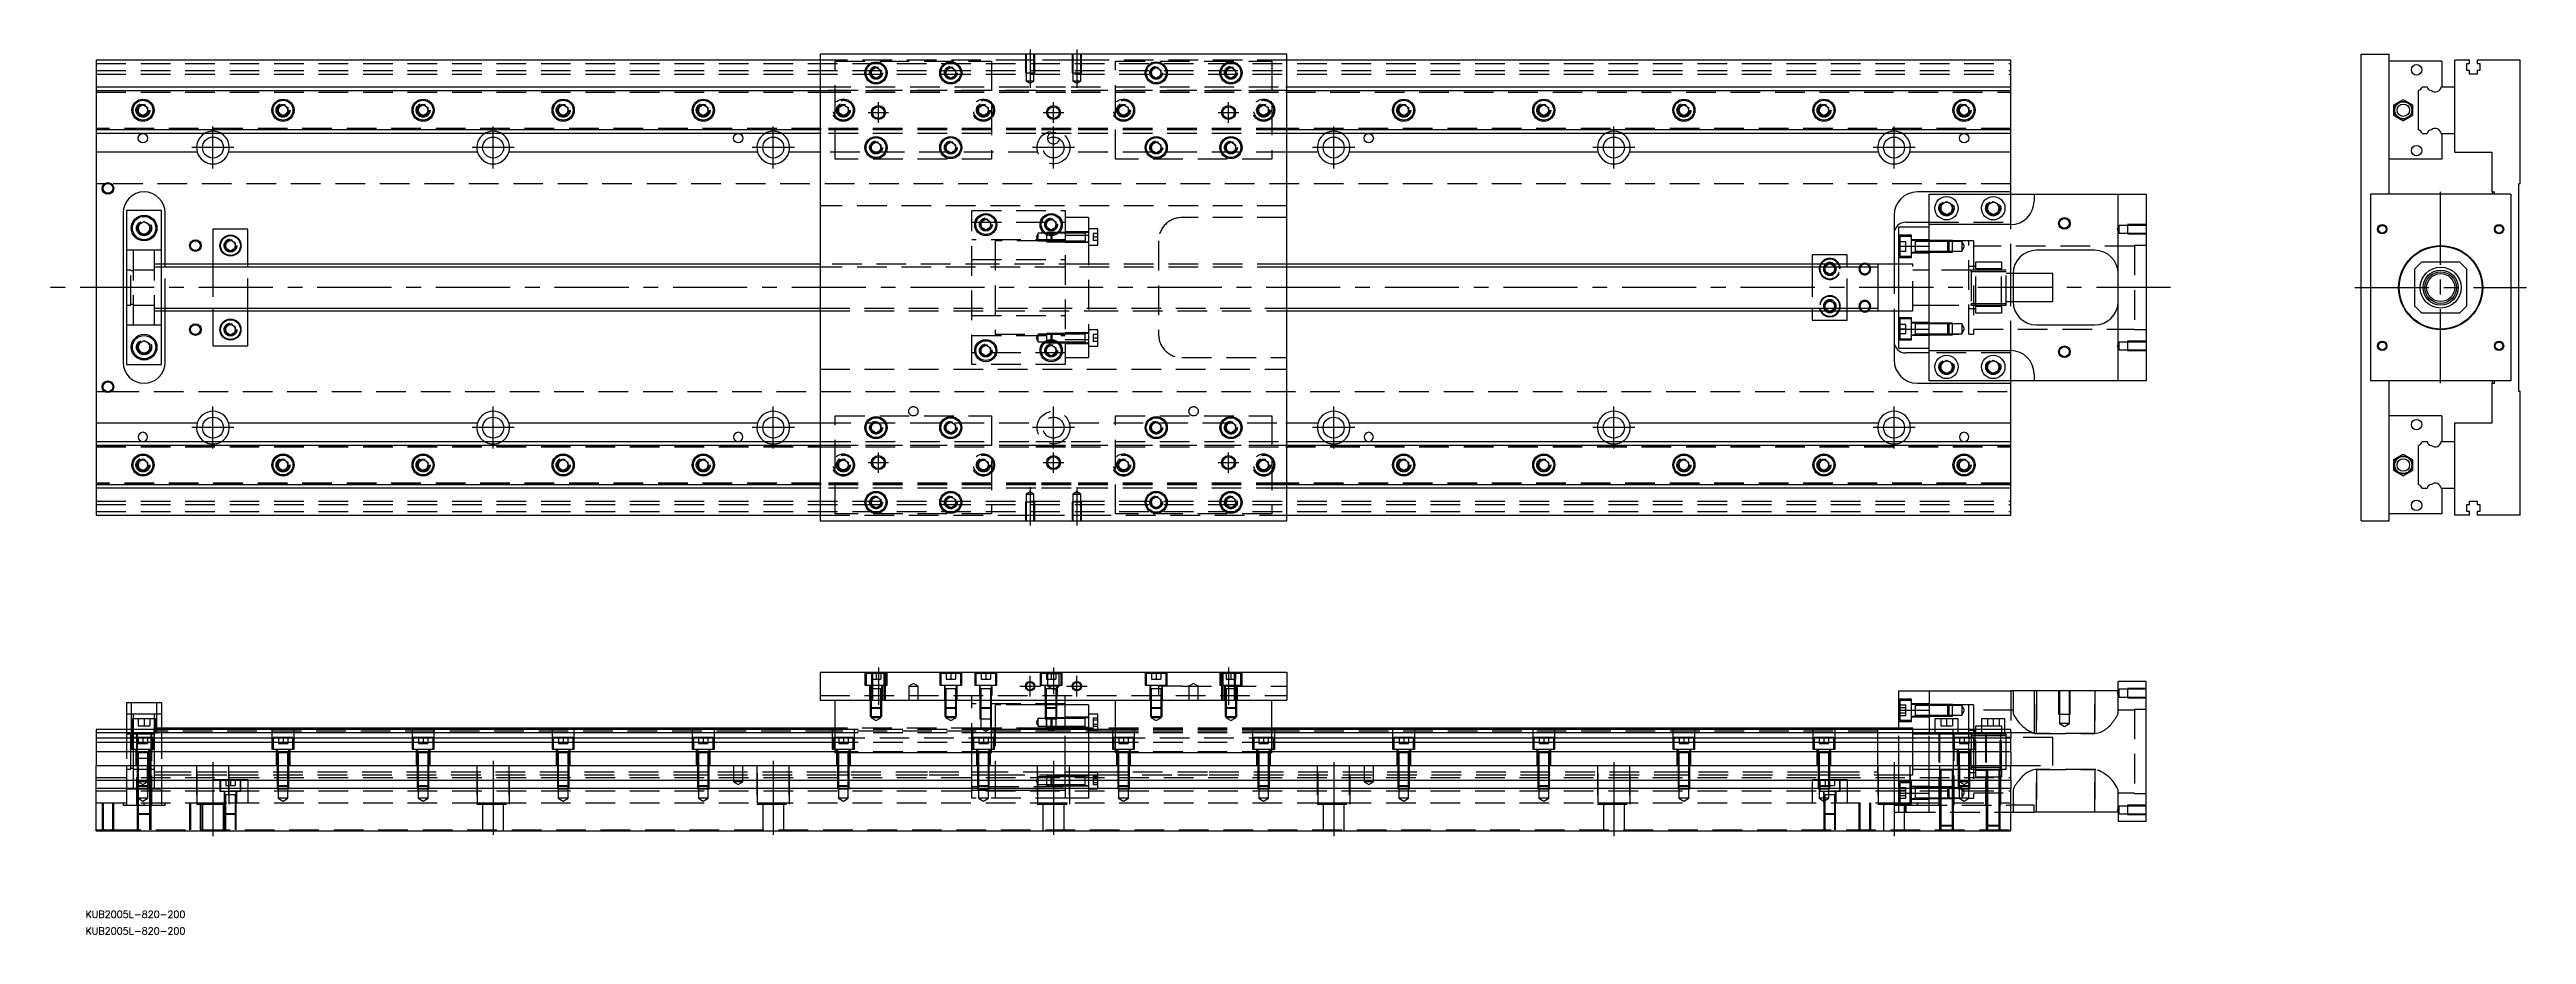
# Model space of a CAD drawing. Extents: x -20 to 1041, y -277 to 102.
import ezdxf

# ---------------------------------------------------------------- set-up
doc = ezdxf.new("R2010")
doc.units = 0
doc.linetypes.add('CENTER', pattern=[50.8, 31.75, -6.35, 6.35, -6.35])
doc.linetypes.add('DASHED', pattern=[19.05, 12.7, -6.35])
doc.layers.get('0').update_dxf_attribs({"linetype": 'CONTINUOUS'})
doc.layers.add('CENTER', color=1, linetype='CENTER')
doc.styles.get("Standard").update_dxf_attribs({"font": 'txt.shx', "height": 3, "bigfont": 'bigfont.shx'})

# ---------------------------------------------------------------- blocks, each defined once
blk = doc.blocks.new('*U2')
at = {"color": 7, "linetype": 'CONTINUOUS'}
blk.add_text('KUB2005L-820-200', height=3, dxfattribs=at).set_placement((-4.6, -277.2))
blk = doc.blocks.new('*U3')
at = {"color": 7, "linetype": 'CONTINUOUS'}
blk.add_text('KUB2005L-820-200', height=3, dxfattribs=at).set_placement((-4.6, -270))

msp = doc.modelspace()

# ---------------------------------------------------------------- linework, layer by layer
at = {"color": 7, "linetype": 'CONTINUOUS'}
for p, q in [((0, 97.5), (0, 86)), ((310, 97.5), (0, 97.5)), ((510, 100), (310, 100)), ((310, 100), (310, -100)), ((510, -100), (510, 100)), ((820, 97.5), (510, 97.5)), ((820, 86), (820, 97.5)), ((970.13, -100), (970.13, 100)), ((970.13, 100), (982.13, 100)), ((982.13, 40), (982.13, 100)), ((1004.63, 97), (982.13, 97)), ((1004.63, 97), (1004.63, 86)), ((1010.13, 86), (1010.13, 97.5)), ((1016.43, 97.5), (1010.13, 97.5)), ((1015.28, 96), (1016.43, 96)), ((1015.28, 93), (1015.28, 96)), ((1016.43, 96), (1016.43, 97.5)), ((1019.83, 97.5), (1019.83, 96)), ((1038.13, 97.5), (1019.83, 97.5)), ((1019.83, 96), (1020.98, 96)), ((1020.98, 96), (1020.98, 93)), ((1038.13, 44.5), (1038.13, 97.5)), ((0, 86), (0, 84.460392)), ((0, 86), (310, 86)), ((332, 93.1547), (334, 94.309402)), ((332, 90.8453), (332, 93.1547)), ((334, 89.690598), (332, 90.8453)), ((334, 94.309402), (336, 93.1547)), ((336, 90.8453), (334, 89.690598)), ((336, 93.1547), (336, 90.8453)), ((364, 93.1547), (366, 94.309402)), ((364, 90.8453), (364, 93.1547)), ((366, 89.690598), (364, 90.8453)), ((366, 94.309402), (368, 93.1547)), ((368, 90.8453), (366, 89.690598)), ((368, 93.1547), (368, 90.8453)), ((452, 93.1547), (454, 94.309402)), ((452, 90.8453), (452, 93.1547)), ((454, 89.690598), (452, 90.8453)), ((454, 94.309402), (456, 93.1547)), ((456, 90.8453), (454, 89.690598)), ((456, 93.1547), (456, 90.8453)), ((484, 93.1547), (486, 94.309402)), ((484, 90.8453), (484, 93.1547)), ((486, 89.690598), (484, 90.8453)), ((486, 94.309402), (488, 93.1547)), ((488, 90.8453), (486, 89.690598)), ((488, 93.1547), (488, 90.8453)), ((510, 86), (820, 86)), ((820, 84.460392), (820, 86)), ((996.169608, 86), (998.290392, 86)), ((1004.311934, 86), (1010.13, 86)), ((1010.13, 66), (1010.13, 86)), ((1010.13, 66), (1010.13, 86)), ((1016.43, 93), (1015.28, 93)), ((1016.43, 91.5), (1016.43, 93)), ((1019.83, 91.5), (1016.43, 91.5)), ((1019.83, 93), (1019.83, 91.5)), ((1020.98, 93), (1019.83, 93)), ((0, 84.460392), (0, 67.539608)), ((0, 84.460392), (310, 84.460392)), ((18, 77.1547), (20, 78.309402)), ((18, 74.8453), (18, 77.1547)), ((20, 73.690598), (18, 74.8453)), ((20, 78.309402), (22, 77.1547)), ((22, 74.8453), (20, 73.690598)), ((22, 77.1547), (22, 74.8453)), ((78, 77.1547), (80, 78.309402)), ((78, 74.8453), (78, 77.1547)), ((80, 73.690598), (78, 74.8453)), ((80, 78.309402), (82, 77.1547)), ((82, 74.8453), (80, 73.690598)), ((82, 77.1547), (82, 74.8453)), ((138, 77.1547), (140, 78.309402)), ((138, 74.8453), (138, 77.1547)), ((140, 73.690598), (138, 74.8453)), ((140, 78.309402), (142, 77.1547)), ((142, 74.8453), (140, 73.690598)), ((142, 77.1547), (142, 74.8453)), ((198, 77.1547), (200, 78.309402)), ((198, 74.8453), (198, 77.1547)), ((200, 73.690598), (198, 74.8453)), ((200, 78.309402), (202, 77.1547)), ((202, 74.8453), (200, 73.690598)), ((202, 77.1547), (202, 74.8453)), ((258, 77.1547), (260, 78.309402)), ((258, 74.8453), (258, 77.1547)), ((260, 73.690598), (258, 74.8453)), ((260, 78.309402), (262, 77.1547)), ((262, 74.8453), (260, 73.690598)), ((262, 77.1547), (262, 74.8453)), ((510, 84.460392), (820, 84.460392)), ((558, 77.1547), (560, 78.309402)), ((558, 74.8453), (558, 77.1547)), ((560, 73.690598), (558, 74.8453)), ((560, 78.309402), (562, 77.1547)), ((562, 74.8453), (560, 73.690598)), ((562, 77.1547), (562, 74.8453)), ((618, 77.1547), (620, 78.309402)), ((618, 74.8453), (618, 77.1547)), ((620, 73.690598), (618, 74.8453)), ((620, 78.309402), (622, 77.1547)), ((622, 74.8453), (620, 73.690598)), ((622, 77.1547), (622, 74.8453)), ((678, 77.1547), (680, 78.309402)), ((678, 74.8453), (678, 77.1547)), ((680, 73.690598), (678, 74.8453)), ((680, 78.309402), (682, 77.1547)), ((682, 74.8453), (680, 73.690598)), ((682, 77.1547), (682, 74.8453)), ((738, 77.1547), (740, 78.309402)), ((738, 74.8453), (738, 77.1547)), ((740, 73.690598), (738, 74.8453)), ((740, 78.309402), (742, 77.1547)), ((742, 74.8453), (740, 73.690598)), ((742, 77.1547), (742, 74.8453)), ((798, 77.1547), (800, 78.309402)), ((798, 74.8453), (798, 77.1547)), ((800, 73.690598), (798, 74.8453)), ((800, 78.309402), (802, 77.1547)), ((802, 74.8453), (800, 73.690598)), ((802, 77.1547), (802, 74.8453)), ((820, 67.539608), (820, 84.460392)), ((984.130002, 78.309401), (988.130002, 80.618802)), ((984.130002, 73.690599), (984.130002, 78.309401)), ((988.130002, 80.618802), (992.130002, 78.309401)), ((992.130002, 78.309401), (992.130002, 73.690599)), ((994.63, 67.539608), (994.63, 84.460392)), ((310, 67.539608), (0, 67.539608)), ((0, 67.539608), (0, 66)), ((310, 66), (0, 66)), ((0, 66), (0, 58)), ((820, 67.539608), (510, 67.539608)), ((820, 66), (510, 66)), ((820, 66), (820, 67.539608)), ((820, 58), (820, 66)), ((984.130002, 73.690599), (988.130002, 71.381198)), ((988.130002, 71.381198), (992.130002, 73.690599)), ((996.169608, 66), (998.290392, 66)), ((1004.311934, 66), (1010.13, 66)), ((1004.63, 66), (1004.63, 55)), ((1010.13, 58), (1010.13, 66)), ((43.291796, 58), (0, 58)), ((0, 58), (0, -58)), ((163.291796, 58), (56.708204, 58)), ((283.291796, 58), (176.708204, 58)), ((310, 58), (296.708204, 58)), ((332, 61.1547), (334, 62.309402)), ((332, 58.8453), (332, 61.1547)), ((334, 57.690598), (332, 58.8453)), ((334, 62.309402), (336, 61.1547)), ((336, 58.8453), (334, 57.690598)), ((336, 61.1547), (336, 58.8453)), ((364, 61.1547), (366, 62.309402)), ((364, 58.8453), (364, 61.1547)), ((366, 57.690598), (364, 58.8453)), ((366, 62.309402), (368, 61.1547)), ((368, 58.8453), (366, 57.690598)), ((368, 61.1547), (368, 58.8453)), ((452, 61.1547), (454, 62.309402)), ((452, 58.8453), (452, 61.1547)), ((454, 57.690598), (452, 58.8453)), ((454, 62.309402), (456, 61.1547)), ((456, 58.8453), (454, 57.690598)), ((456, 61.1547), (456, 58.8453)), ((484, 61.1547), (486, 62.309402)), ((484, 58.8453), (484, 61.1547)), ((486, 57.690598), (484, 58.8453)), ((486, 62.309402), (488, 61.1547)), ((488, 58.8453), (486, 57.690598)), ((488, 61.1547), (488, 58.8453)), ((523.291796, 58), (510, 58)), ((643.291796, 58), (536.708204, 58)), ((763.291796, 58), (656.708204, 58)), ((820, 58), (776.708204, 58)), ((820, 41), (820, 58)), ((1004.63, 55), (982.13, 55)), ((1010.13, 58), (1026.13, 58)), ((1026.13, 41), (1026.13, 58)), ((1037.63, -44.5), (1037.63, 44.5)), ((1038.13, 44.5), (1037.63, 44.5)), ((11.5, 32), (11.5, -32)), ((13, 33), (13, -33)), ((28, 33), (13, 33)), ((28, -33), (28, 33)), ((29.5, 10), (29.5, 32)), ((820, 41), (780, 41)), ((785, 27), (785, 40)), ((785, 40), (830, 40)), ((790, 35.443376), (792.5, 36.886752)), ((790, 32.556624), (790, 35.443376)), ((792.5, 31.113248), (790, 32.556624)), ((792.5, 36.886752), (795, 35.443376)), ((795, 32.556624), (792.5, 31.113248)), ((795, 35.443376), (795, 32.556624)), ((810, 35.443376), (812.5, 36.886752)), ((810, 32.556624), (810, 35.443376)), ((812.5, 31.113248), (810, 32.556624)), ((812.5, 36.886752), (815, 35.443376)), ((815, 32.556624), (812.5, 31.113248)), ((815, 35.443376), (815, 32.556624)), ((820, 40), (820, 41)), ((830, 40), (830, 37)), ((830, 40), (866, 40)), ((866, -40), (866, 40)), ((866, 40), (878, 40)), ((878, 40), (878, -40)), ((974.13, 40), (974.13, -40)), ((1034.13, 40), (974.13, 40)), ((1026.13, 41), (1027.13, 41)), ((1026.13, 41), (1026.13, 40)), ((1027.13, 40), (1027.13, 41)), ((1034.13, 40), (1034.13, -40)), ((18, 26.943376), (20.5, 28.386752)), ((18, 24.056624), (18, 26.943376)), ((20.5, 22.613248), (18, 24.056624)), ((20.5, 28.386752), (23, 26.943376)), ((23, 24.056624), (20.5, 22.613248)), ((23, 26.943376), (23, 24.056624)), ((50, 25), (50, 10)), ((65, 25), (50, 25)), ((65, 10), (65, 25)), ((379, 28.1547), (381, 29.309402)), ((379, 25.8453), (379, 28.1547)), ((381, 24.690598), (379, 25.8453)), ((381, 29.309402), (383, 28.1547)), ((383, 25.8453), (381, 24.690598)), ((383, 28.1547), (383, 25.8453)), ((407, 28.1547), (409, 29.309402)), ((407, 25.8453), (407, 28.1547)), ((409, 24.690598), (407, 25.8453)), ((409, 29.309402), (411, 28.1547)), ((411, 25.8453), (409, 24.690598)), ((411, 28.1547), (411, 25.8453)), ((770, 31), (770, 10)), ((772, 26), (785, 26)), ((772, 17.78342), (772, 26)), ((775, 28), (785, 28)), ((820, 27), (785, 27)), ((785, 17.78342), (785, 27)), ((55.5, 19.1547), (57.5, 20.309402)), ((55.5, 16.8453), (55.5, 19.1547)), ((57.5, 15.690598), (55.5, 16.8453)), ((57.5, 20.309402), (59.5, 19.1547)), ((59.5, 16.8453), (57.5, 15.690598)), ((59.5, 19.1547), (59.5, 16.8453)), ((423.6, 19.65063), (423.6, 19.651316)), ((750, 14), (735, 14)), ((735, 14), (735, 10)), ((750, 10), (750, 14)), ((772, 17.78342), (785, 17.78342)), ((772, -17.78342), (772, 17.78342)), ((785, -17.78342), (785, 17.78342)), ((785, -17.78342), (785, 17.78342)), ((856, 16), (831, 16)), ((996.13, 11), (993.13, 8)), ((996.13, 11), (1012.13, 11)), ((1015.13, 8), (1012.13, 11)), ((310, 10), (28, 10)), ((763, 10), (510, 10)), ((741.964102, 10), (742.5, 10.309402)), ((742.5, 10.309402), (743.035898, 10)), ((763, 10), (762.995, 10)), ((763, 10.000006), (763, -10.000006)), ((772, 10), (763, 10)), ((763.005, 10), (763, 10)), ((821, 6), (821, -6)), ((838, 6), (821, 6)), ((838, -6), (838, 6)), ((993.13, -8), (993.13, 8)), ((1015.13, 8), (1015.13, -8)), ((28, -10), (310, -10)), ((29.5, -32), (29.5, -10)), ((50, -10), (50, -25)), ((65, -25), (65, -10)), ((510, -10), (763, -10)), ((735, -10), (735, -14)), ((742.5, -10.309402), (741.964102, -10)), ((743.035898, -10), (742.5, -10.309402)), ((750, -14), (750, -10)), ((762.995, -10), (763, -10)), ((763, -10), (772, -10)), ((763, -10), (763.005, -10)), ((770, -10), (770, -31)), ((821, -6), (838, -6)), ((993.13, -8), (996.13, -11)), ((1012.13, -11), (1015.13, -8)), ((55.5, -16.8453), (57.5, -15.690598)), ((55.5, -19.1547), (55.5, -16.8453)), ((57.5, -20.309402), (55.5, -19.1547)), ((57.5, -15.690598), (59.5, -16.8453)), ((59.5, -19.1547), (57.5, -20.309402)), ((59.5, -16.8453), (59.5, -19.1547)), ((735, -14), (750, -14)), ((772, -17.78342), (785, -17.78342)), ((772, -26), (772, -17.78342)), ((785, -27), (785, -17.78342)), ((831, -16), (856, -16)), ((1012.13, -11), (996.13, -11)), ((18, -24.056624), (20.5, -22.613248)), ((18, -26.943376), (18, -24.056624)), ((20.5, -28.386752), (18, -26.943376)), ((20.5, -22.613248), (23, -24.056624)), ((23, -26.943376), (20.5, -28.386752)), ((23, -24.056624), (23, -26.943376)), ((50, -25), (65, -25)), ((379, -25.8453), (381, -24.690598)), ((379, -28.1547), (379, -25.8453)), ((381, -29.309402), (379, -28.1547)), ((381, -24.690598), (383, -25.8453)), ((383, -28.1547), (381, -29.309402)), ((383, -25.8453), (383, -28.1547)), ((407, -25.8453), (409, -24.690598)), ((407, -28.1547), (407, -25.8453)), ((409, -29.309402), (407, -28.1547)), ((409, -24.690598), (411, -25.8453)), ((411, -28.1547), (409, -29.309402)), ((411, -25.8453), (411, -28.1547)), ((423.6, -23.65064), (423.6, -23.649954)), ((772, -26), (785, -26)), ((785, -28), (775, -28)), ((785, -27), (820, -27)), ((785, -40), (785, -27)), ((790, -32.556624), (792.5, -31.113248)), ((792.5, -31.113248), (795, -32.556624)), ((810, -32.556624), (812.5, -31.113248)), ((812.5, -31.113248), (815, -32.556624)), ((13, -33), (28, -33)), ((780, -41), (820, -41)), ((830, -40), (785, -40)), ((790, -35.443376), (790, -32.556624)), ((792.5, -36.886752), (790, -35.443376)), ((795, -35.443376), (792.5, -36.886752)), ((795, -32.556624), (795, -35.443376)), ((810, -35.443376), (810, -32.556624)), ((812.5, -36.886752), (810, -35.443376)), ((815, -35.443376), (812.5, -36.886752)), ((815, -32.556624), (815, -35.443376)), ((820, -41), (820, -40)), ((820, -58), (820, -41)), ((830, -37), (830, -40)), ((866, -40), (830, -40)), ((878, -40), (866, -40)), ((1034.13, -40), (974.13, -40)), ((982.13, -100), (982.13, -40)), ((1026.13, -40), (1026.13, -41)), ((1026.13, -41), (1027.13, -41)), ((1026.13, -58), (1026.13, -41)), ((1027.13, -41), (1027.13, -40)), ((1038.13, -44.5), (1037.63, -44.5)), ((1038.13, -97.5), (1038.13, -44.5)), ((0, -58), (0, -66)), ((0, -58), (43.291796, -58)), ((56.708204, -58), (163.291796, -58)), ((176.708204, -58), (283.291796, -58)), ((296.708204, -58), (310, -58)), ((332, -58.8453), (334, -57.690598)), ((332, -61.1547), (332, -58.8453)), ((334, -62.309402), (332, -61.1547)), ((334, -57.690598), (336, -58.8453)), ((336, -61.1547), (334, -62.309402)), ((336, -58.8453), (336, -61.1547)), ((364, -58.8453), (366, -57.690598)), ((364, -61.1547), (364, -58.8453)), ((366, -62.309402), (364, -61.1547)), ((366, -57.690598), (368, -58.8453)), ((368, -61.1547), (366, -62.309402)), ((368, -58.8453), (368, -61.1547)), ((452, -58.8453), (454, -57.690598)), ((452, -61.1547), (452, -58.8453)), ((454, -62.309402), (452, -61.1547)), ((454, -57.690598), (456, -58.8453)), ((456, -61.1547), (454, -62.309402)), ((456, -58.8453), (456, -61.1547)), ((484, -58.8453), (486, -57.690598)), ((484, -61.1547), (484, -58.8453)), ((486, -62.309402), (484, -61.1547)), ((486, -57.690598), (488, -58.8453)), ((488, -61.1547), (486, -62.309402)), ((488, -58.8453), (488, -61.1547)), ((510, -58), (523.291796, -58)), ((536.708204, -58), (643.291796, -58)), ((656.708204, -58), (763.291796, -58)), ((776.708204, -58), (820, -58)), ((820, -66), (820, -58)), ((1004.63, -55), (982.13, -55)), ((1004.63, -55), (1004.63, -66)), ((1010.13, -66), (1010.13, -58)), ((1010.13, -58), (1026.13, -58)), ((0, -66), (0, -67.539608)), ((0, -66), (310, -66)), ((0, -67.539608), (310, -67.539608)), ((0, -67.539608), (0, -84.460392)), ((18, -74.8453), (20, -73.690598)), ((20, -73.690598), (22, -74.8453)), ((78, -74.8453), (80, -73.690598)), ((80, -73.690598), (82, -74.8453)), ((138, -74.8453), (140, -73.690598)), ((140, -73.690598), (142, -74.8453)), ((198, -74.8453), (200, -73.690598)), ((200, -73.690598), (202, -74.8453)), ((258, -74.8453), (260, -73.690598)), ((260, -73.690598), (262, -74.8453)), ((510, -66), (820, -66)), ((510, -67.539608), (820, -67.539608)), ((558, -74.8453), (560, -73.690598)), ((560, -73.690598), (562, -74.8453)), ((618, -74.8453), (620, -73.690598)), ((620, -73.690598), (622, -74.8453)), ((678, -74.8453), (680, -73.690598)), ((680, -73.690598), (682, -74.8453)), ((738, -74.8453), (740, -73.690598)), ((740, -73.690598), (742, -74.8453)), ((798, -74.8453), (800, -73.690598)), ((800, -73.690598), (802, -74.8453)), ((820, -67.539608), (820, -66)), ((820, -84.460392), (820, -67.539608)), ((984.130002, -73.690599), (988.130002, -71.381198)), ((984.130002, -78.309401), (984.130002, -73.690599)), ((988.130002, -71.381198), (992.130002, -73.690599)), ((992.130002, -73.690599), (992.130002, -78.309401)), ((994.63, -84.460392), (994.63, -67.539608)), ((996.169608, -66), (998.290392, -66)), ((1004.311934, -66), (1010.13, -66)), ((1010.13, -86), (1010.13, -66)), ((1010.13, -86), (1010.13, -66)), ((310, -84.460392), (0, -84.460392)), ((0, -84.460392), (0, -86)), ((18, -77.1547), (18, -74.8453)), ((20, -78.309402), (18, -77.1547)), ((22, -77.1547), (20, -78.309402)), ((22, -74.8453), (22, -77.1547)), ((78, -77.1547), (78, -74.8453)), ((80, -78.309402), (78, -77.1547)), ((82, -77.1547), (80, -78.309402)), ((82, -74.8453), (82, -77.1547)), ((138, -77.1547), (138, -74.8453)), ((140, -78.309402), (138, -77.1547)), ((142, -77.1547), (140, -78.309402)), ((142, -74.8453), (142, -77.1547)), ((198, -77.1547), (198, -74.8453)), ((200, -78.309402), (198, -77.1547)), ((202, -77.1547), (200, -78.309402)), ((202, -74.8453), (202, -77.1547)), ((258, -77.1547), (258, -74.8453)), ((260, -78.309402), (258, -77.1547)), ((262, -77.1547), (260, -78.309402)), ((262, -74.8453), (262, -77.1547)), ((820, -84.460392), (510, -84.460392)), ((558, -77.1547), (558, -74.8453)), ((560, -78.309402), (558, -77.1547)), ((562, -77.1547), (560, -78.309402)), ((562, -74.8453), (562, -77.1547)), ((618, -77.1547), (618, -74.8453)), ((620, -78.309402), (618, -77.1547)), ((622, -77.1547), (620, -78.309402)), ((622, -74.8453), (622, -77.1547)), ((678, -77.1547), (678, -74.8453)), ((680, -78.309402), (678, -77.1547)), ((682, -77.1547), (680, -78.309402)), ((682, -74.8453), (682, -77.1547)), ((738, -77.1547), (738, -74.8453)), ((740, -78.309402), (738, -77.1547)), ((742, -77.1547), (740, -78.309402)), ((742, -74.8453), (742, -77.1547)), ((798, -77.1547), (798, -74.8453)), ((800, -78.309402), (798, -77.1547)), ((802, -77.1547), (800, -78.309402)), ((802, -74.8453), (802, -77.1547)), ((820, -86), (820, -84.460392)), ((984.130002, -78.309401), (988.130002, -80.618802)), ((988.130002, -80.618802), (992.130002, -78.309401)), ((310, -86), (0, -86)), ((0, -86), (0, -97.5)), ((332, -90.8453), (334, -89.690598)), ((332, -93.1547), (332, -90.8453)), ((334, -94.309402), (332, -93.1547)), ((334, -89.690598), (336, -90.8453)), ((336, -93.1547), (334, -94.309402)), ((336, -90.8453), (336, -93.1547)), ((364, -90.8453), (366, -89.690598)), ((364, -93.1547), (364, -90.8453)), ((366, -94.309402), (364, -93.1547)), ((366, -89.690598), (368, -90.8453)), ((368, -93.1547), (366, -94.309402)), ((368, -90.8453), (368, -93.1547)), ((452, -90.8453), (454, -89.690598)), ((452, -93.1547), (452, -90.8453)), ((454, -94.309402), (452, -93.1547)), ((454, -89.690598), (456, -90.8453)), ((456, -93.1547), (454, -94.309402)), ((456, -90.8453), (456, -93.1547)), ((484, -90.8453), (486, -89.690598)), ((484, -93.1547), (484, -90.8453)), ((486, -94.309402), (484, -93.1547)), ((486, -89.690598), (488, -90.8453)), ((488, -93.1547), (486, -94.309402)), ((488, -90.8453), (488, -93.1547)), ((820, -86), (510, -86)), ((820, -97.5), (820, -86)), ((996.169608, -86), (998.290392, -86)), ((1004.311934, -86), (1010.13, -86)), ((1004.63, -86), (1004.63, -97)), ((1010.13, -97.5), (1010.13, -86)), ((1015.28, -93), (1016.43, -93)), ((1015.28, -96), (1015.28, -93)), ((1016.43, -91.5), (1019.83, -91.5)), ((1016.43, -93), (1016.43, -91.5)), ((1019.83, -91.5), (1019.83, -93)), ((1019.83, -93), (1020.98, -93)), ((1020.98, -93), (1020.98, -96)), ((0, -97.5), (310, -97.5)), ((310, -100), (510, -100)), ((510, -97.5), (820, -97.5)), ((970.13, -100), (982.13, -100)), ((1004.63, -97), (982.13, -97)), ((1016.43, -97.5), (1010.13, -97.5)), ((1016.43, -96), (1015.28, -96)), ((1016.43, -97.5), (1016.43, -96)), ((1019.83, -96), (1019.83, -97.5)), ((1020.98, -96), (1019.83, -96)), ((1038.13, -97.5), (1019.83, -97.5)), ((310, -164.77), (310, -176.77)), ((310, -164.77), (510, -164.77)), ((510, -164.77), (510, -176.77)), ((866, -172.77), (866, -168.77)), ((878, -168.77), (866, -168.77)), ((878, -228.77), (878, -168.77)), ((13, -177.77), (13, -189.27)), ((13, -177.77), (28, -177.77)), ((28, -177.77), (28, -189.27)), ((310, -176.77), (510, -176.77)), ((316.5, -199.27), (316.5, -176.77)), ((383.5, -199.27), (383.5, -176.77)), ((415, -189.27), (415, -176.77)), ((425, -178.77), (415, -178.77)), ((425, -178.77), (425, -189.27)), ((436.5, -199.27), (436.5, -176.77)), ((503.5, -199.27), (503.5, -176.77)), ((772, -172.77), (785, -172.77)), ((772, -180.98658), (772, -172.77)), ((779.1, -178.592326), (779.1, -178.99233)), ((785, -172.77), (785, -189.27)), ((785, -172.77), (820, -172.77)), ((830, -172.77), (820, -172.77)), ((830, -172.77), (830, -190.77)), ((866, -172.77), (830, -172.77)), ((316.5, -189.27), (0, -189.27)), ((0, -189.27), (0, -190.809608)), ((0, -190.809608), (0, -192.930392)), ((316.5, -190.809608), (0, -190.809608)), ((316.5, -188.77), (28, -188.77)), ((436.5, -189.27), (383.5, -189.27)), ((436.5, -190.809608), (383.5, -190.809608)), ((429, -182.77), (425, -182.77)), ((429, -189.27), (429, -182.77)), ((763, -188.77), (503.5, -188.77)), ((820, -189.27), (503.5, -189.27)), ((820, -190.809608), (503.5, -190.809608)), ((763, -188.77), (762.995, -188.77)), ((763, -188.769994), (763, -189.27)), ((763, -188.770502), (763, -188.77)), ((772, -188.77), (763, -188.77)), ((763.005, -188.77), (763, -188.77)), ((763, -189.267168), (763, -188.770502)), ((772, -180.98658), (785, -180.98658)), ((772, -189.27), (772, -180.98658)), ((779.1, -180.950286), (779.1, -181.234376)), ((797.5, -184.77), (787.5, -184.77)), ((787.5, -184.77), (787.5, -189.27)), ((797.5, -189.27), (797.5, -184.77)), ((817.5, -184.77), (807.5, -184.77)), ((807.5, -184.77), (807.5, -189.27)), ((817.5, -189.27), (817.5, -184.77)), ((820, -190.809608), (820, -189.27)), ((830, -190.77), (820, -190.77)), ((820, -190.809608), (820, -192.930392)), ((0, -192.930392), (316.5, -192.930392)), ((0, -192.930392), (0, -194.840532)), ((0, -194.840532), (0, -198.951934)), ((316.5, -194.840532), (0, -194.840532)), ((316.5, -198.951934), (0, -198.951934)), ((0, -198.951934), (0, -204.77)), ((383.5, -199.27), (316.5, -199.27)), ((383.5, -192.930392), (436.5, -192.930392)), ((436.5, -194.840532), (383.5, -194.840532)), ((436.5, -198.951934), (383.5, -198.951934)), ((503.5, -199.27), (436.5, -199.27)), ((503.5, -192.930392), (820, -192.930392)), ((820, -194.840532), (503.5, -194.840532)), ((820, -198.951934), (503.5, -198.951934)), ((803, -191.269994), (803, -192.02)), ((820, -194.840532), (820, -192.930392)), ((820, -198.951934), (820, -194.840532)), ((820, -198.951934), (820, -204.77)), ((0, -204.77), (820, -204.77)), ((0, -211.07), (0, -204.77)), ((0, -211.07), (820, -211.07)), ((0, -214.47), (0, -211.07)), ((17.9, -201.77), (17.499994, -201.77)), ((22.5, -201.77), (22.1, -201.77)), ((23.500006, -201.77), (22.5, -201.77)), ((423.6, -209.62), (423.6, -209.269994)), ((820, -211.07), (820, -204.77)), ((820, -211.07), (820, -214.47)), ((0, -232.77), (0, -214.47)), ((0, -214.47), (820, -214.47)), ((18, -214.47), (18, -214.77)), ((423.6, -213.270006), (423.6, -212.92)), ((779.1, -213.947664), (779.1, -213.948522)), ((779.1, -213.948522), (779.1, -214.47)), ((779.1, -216.297638), (779.1, -216.57851)), ((779.1, -218.214666), (779.1, -218.947674)), ((790, -214.34767), (789.5, -214.34767)), ((789.5, -218.54767), (790, -218.54767)), ((820, -232.77), (820, -214.47)), ((830, -221.77), (820, -221.77)), ((830, -224.77), (830, -221.77)), ((0, -232.77), (820, -232.77)), ((820, -224.77), (830, -224.77)), ((866, -224.77), (830, -224.77)), ((866, -224.77), (866, -228.77)), ((878, -228.77), (866, -228.77))]:
    msp.add_line(p, q, dxfattribs=at)
at = {"color": 3, "linetype": 'DASHED'}
for p, q in [((0, 96), (820, 96)), ((398.000006, 97.5), (310, 97.5)), ((316.5, 55), (316.5, 97)), ((316.5, 97), (383.5, 97)), ((383.5, 97), (383.5, 55)), ((398.000006, 100), (398.000006, 92)), ((401.999994, 97.5), (398.000006, 97.5)), ((398.35, 100), (398.35, 92)), ((401.65, 92), (401.65, 100)), ((401.999994, 92), (401.999994, 100)), ((418.000006, 97.5), (401.999994, 97.5)), ((418.000006, 100), (418.000006, 92)), ((421.999994, 97.5), (418.000006, 97.5)), ((418.35, 100), (418.35, 92)), ((421.65, 92), (421.65, 100)), ((421.999994, 92), (421.999994, 100)), ((510, 97.5), (421.999994, 97.5)), ((436.5, 55), (436.5, 97)), ((436.5, 97), (503.5, 97)), ((503.5, 97), (503.5, 55)), ((0, 93), (820, 93)), ((0, 91.5), (820, 91.5)), ((310, 86), (310.5, 86)), ((310.5, 86), (402.5, 86)), ((398.000006, 92), (401.999994, 92)), ((398.35, 92), (398.35, 88.5)), ((401.65, 88.5), (398.35, 88.5)), ((398.35, 88.5), (400, 87.547372)), ((400, 87.547372), (401.65, 88.5)), ((401.65, 88.5), (401.65, 92)), ((402.5, 86), (417.5, 86)), ((417.5, 86), (509.5, 86)), ((418.000006, 92), (421.999994, 92)), ((418.35, 92), (418.35, 88.5)), ((421.65, 88.5), (418.35, 88.5)), ((418.35, 88.5), (420, 87.547372)), ((420, 87.547372), (421.65, 88.5)), ((421.65, 88.5), (421.65, 92)), ((509.5, 86), (510, 86)), ((0, 84.403994), (310.5, 84.403994)), ((0, 83.8), (310.5, 83.8)), ((17.5, 76), (17.534018, 76.411016)), ((77.5, 76), (77.534018, 76.411016)), ((137.5, 76), (137.534018, 76.411016)), ((197.5, 76), (197.534018, 76.411016)), ((257.5, 76), (257.534018, 76.411016)), ((310, 84.460392), (310.5, 84.460392)), ((310.5, 84.460392), (402.5, 84.460392)), ((402.5, 84.403994), (310.5, 84.403994)), ((310.5, 83.8), (402.5, 83.8)), ((317.5, 76), (317.534018, 76.411016)), ((318, 77.1547), (320, 78.309402)), ((318, 74.8453), (318, 77.1547)), ((320, 73.690598), (318, 74.8453)), ((320, 78.309402), (322, 77.1547)), ((322, 74.8453), (320, 73.690598)), ((322, 77.1547), (322, 74.8453)), ((377.5, 76), (377.534018, 76.411016)), ((378, 77.1547), (380, 78.309402)), ((378, 74.8453), (378, 77.1547)), ((380, 73.690598), (378, 74.8453)), ((380, 78.309402), (382, 77.1547)), ((382, 74.8453), (380, 73.690598)), ((382, 77.1547), (382, 74.8453)), ((402.5, 84.460392), (417.5, 84.460392)), ((402.5, 84.403994), (417.5, 84.403994)), ((402.5, 83.8), (417.5, 83.8)), ((417.5, 84.460392), (509.5, 84.460392)), ((509.5, 84.403994), (417.5, 84.403994)), ((417.5, 83.8), (509.5, 83.8)), ((438, 77.1547), (440, 78.309402)), ((438, 74.8453), (438, 77.1547)), ((440, 73.690598), (438, 74.8453)), ((440, 78.309402), (442, 77.1547)), ((442, 74.8453), (440, 73.690598)), ((442, 77.1547), (442, 74.8453)), ((442.483582, 76.286038), (442.5, 76)), ((498, 77.1547), (500, 78.309402)), ((498, 74.8453), (498, 77.1547)), ((500, 73.690598), (498, 74.8453)), ((500, 78.309402), (502, 77.1547)), ((502, 74.8453), (500, 73.690598)), ((502, 77.1547), (502, 74.8453)), ((502.483582, 76.286038), (502.5, 76)), ((509.5, 84.460392), (510, 84.460392)), ((509.5, 84.403994), (820, 84.403994)), ((509.5, 83.8), (820, 83.8)), ((557.5, 76), (557.534018, 76.411016)), ((617.5, 76), (617.534018, 76.411016)), ((677.5, 76), (677.534018, 76.411016)), ((737.5, 76), (737.534018, 76.411016)), ((797.5, 76), (797.534018, 76.411016)), ((310.5, 68.2), (0, 68.2)), ((310.5, 67.596006), (0, 67.596006)), ((310.5, 67.539608), (310, 67.539608)), ((310.5, 66), (310, 66)), ((402.5, 68.2), (310.5, 68.2)), ((402.5, 67.596006), (310.5, 67.596006)), ((402.5, 67.539608), (310.5, 67.539608)), ((402.5, 66), (310.5, 66)), ((417.5, 68.2), (402.5, 68.2)), ((417.5, 67.596006), (402.5, 67.596006)), ((417.5, 67.539608), (402.5, 67.539608)), ((417.5, 66), (402.5, 66)), ((509.5, 68.2), (417.5, 68.2)), ((509.5, 67.596006), (417.5, 67.596006)), ((509.5, 67.539608), (417.5, 67.539608)), ((509.5, 66), (417.5, 66)), ((820, 68.2), (509.5, 68.2)), ((820, 67.596006), (509.5, 67.596006)), ((510, 67.539608), (509.5, 67.539608)), ((510, 66), (509.5, 66)), ((310.5, 58), (310, 58)), ((403.291796, 58), (310.5, 58)), ((383.5, 55), (316.5, 55)), ((365.464102, 58), (365.359688, 58)), ((366.640312, 58), (366.535898, 58)), ((509.5, 58), (416.708204, 58)), ((503.5, 55), (436.5, 55)), ((453.464102, 58), (453.359688, 58)), ((454.640312, 58), (454.535898, 58)), ((510, 58), (509.5, 58)), ((4.359688, 44.5), (0, 44.5)), ((820, 44.5), (5.640312, 44.5)), ((510, 35), (310, 35)), ((375, -33), (375, 33)), ((375, 33), (415, 33)), ((415, 33), (415, -33)), ((789.5, 34), (789.520026, 34.346056)), ((815.477798, 34.364306), (815.5, 34)), ((820, 28), (820, 40)), ((23.477798, 25.864306), (23.5, 25.5)), ((375, 28), (415, 28)), ((378.5, 27), (378.518502, 27.303588)), ((403.5, 23.300636), (402.547372, 21.650636)), ((402.547372, 21.650636), (403.5, 20.000636)), ((403.5, 20.000636), (403.5, 23.300636)), ((407, 23.300636), (403.5, 23.300636)), ((407, 23.65063), (407, 23.25)), ((409.34998, 23.65063), (407, 23.65063)), ((408.99998, 23.300636), (407, 23.300636)), ((407, 23.25), (407, 22.691578)), ((407, 22.691578), (407, 19.65064)), ((409.35, 23.650636), (409, 23.300636)), ((409, 22.75), (409, 23.300636)), ((411.092176, 23.300636), (409, 23.300636)), ((409, 22.25), (409, 22.75)), ((409, 20.000636), (409, 22.25)), ((411.616146, 23.65063), (409.349994, 23.65063)), ((409.35, 23.650636), (409.35, 22.764436)), ((411.616152, 23.650636), (409.35, 23.650636)), ((409.35, 22.764436), (409.35, 22.262912)), ((409.35, 22.262912), (409.35, 19.650636)), ((411.979462, 23.300636), (411.092176, 23.300636)), ((411.483582, 27.286038), (411.5, 27)), ((412.368118, 23.65063), (411.616146, 23.65063)), ((412.368124, 23.650636), (411.616152, 23.650636)), ((415, 23.300636), (411.979462, 23.300636)), ((415, 23.65063), (412.368118, 23.65063)), ((415, 23.650636), (412.368124, 23.650636)), ((425, 30), (415, 30)), ((425, 23.900636), (415, 23.900636)), ((425, 22.36068), (415, 22.36068)), ((423.605, 23.650636), (415.00002, 23.650636)), ((423.6, 23.300636), (415.00002, 23.300636)), ((425, 23.650636), (423.595, 23.650636)), ((423.6, 23.650636), (423.6, 19.650636)), ((425, 30), (425, 22.36068)), ((429, 25.150636), (425, 25.150636)), ((425, 22.36068), (425, -22.36068)), ((427, 23.150636), (427, 21.650636)), ((429, 23.150636), (427, 23.150636)), ((427, 21.650636), (427, 20.150636)), ((429, 21.650636), (427, 21.650636)), ((429, 18.150636), (429, 25.150636)), ((510, 30), (465, 30)), ((777.5, 22.42767), (772, 22.42767)), ((772.5, 21.92767), (772.5, 13.42767)), ((777.5, 21.92767), (772.5, 21.92767)), ((777.5, 12.92767), (777.5, 22.42767)), ((785, 28), (820, 28)), ((785, 17.78342), (785, 26)), ((820, 27), (820, 28)), ((820, 6), (820, 27)), ((866.5, 26.65), (865.547372, 25)), ((865.547372, 25), (866.5, 23.35)), ((866.5, 23.35), (866.5, 26.65)), ((870, 26.65), (866.5, 26.65)), ((866.5, 23.35), (870, 23.35)), ((870, 26.999994), (870, 23.000006)), ((878, 26.999994), (870, 26.999994)), ((878, 26.65), (870, 26.65)), ((870, 23.35), (878, 23.35)), ((870, 23.000006), (878, 23.000006)), ((16, 16), (13, 16)), ((16, -16), (16, 16)), ((25, 16), (16, 16)), ((25, -16), (25, 16)), ((28, 16), (25, 16)), ((55, 18), (55.012884, 18.253488)), ((415, 20.5), (375, 20.5)), ((375, 12), (415, 12)), ((385, 20), (385, -20)), ((407, 20), (385, 20)), ((403.5, 20.000636), (407, 20.000636)), ((407, 20.000636), (408.99998, 20.000636)), ((409.000636, 20), (407, 20)), ((407, 19.65064), (409.34998, 19.65064)), ((409, 20.000636), (409.35, 19.650636)), ((415, 20), (409.000636, 20)), ((409.349994, 19.65064), (415, 19.65064)), ((409.35, 19.650636), (415, 19.650636)), ((415, 19.400636), (425, 19.400636)), ((415.00002, 20.000636), (423.6, 20.000636)), ((415.00002, 19.650636), (423.605, 19.650636)), ((423.595, 19.650636), (425, 19.650636)), ((423.6, 19.650636), (423.6, 19.867096)), ((425, 18.150636), (429, 18.150636)), ((429, 20.150636), (427, 20.150636)), ((455, 20), (455, -20)), ((772, 12.92767), (777.5, 12.92767)), ((772.5, 19.67767), (775, 19.67767)), ((772.5, 17.67767), (775, 17.67767)), ((772.5, 15.67767), (775, 15.67767)), ((772.5, 13.42767), (777.5, 13.42767)), ((775, 17.67767), (775, 19.67767)), ((775, 15.67767), (775, 17.67767)), ((785, 20.42767), (777.5, 20.42767)), ((779.1, 20.17767), (777.5, 20.17767)), ((777.5, 15.17767), (779.1, 15.17767)), ((777.5, 14.92767), (785, 14.92767)), ((779.1, 20.17767), (779.095, 20.17767)), ((779.095, 15.17767), (779.1, 15.17767)), ((779.1, 20.17767), (779.1, 19.92022)), ((779.1, 19.920202), (779.1, 20.17767)), ((779.105, 20.17767), (779.1, 20.17767)), ((784.99998, 20.17767), (779.1, 20.17767)), ((779.1, 19.92022), (779.1, 15.435068)), ((784.99998, 19.77767), (779.1, 19.77767)), ((779.1, 15.57767), (784.99998, 15.57767)), ((779.1, 15.17767), (779.1, 15.435118)), ((779.1, 15.435068), (779.1, 15.17767)), ((779.1, 15.17767), (779.105, 15.17767)), ((779.1, 15.17767), (784.99998, 15.17767)), ((793.1, 20.17767), (785, 20.17767)), ((793.1, 20.177664), (785, 20.177664)), ((802, 20), (785, 20)), ((793.5, 19.77767), (785, 19.77767)), ((785, 15.57767), (793.5, 15.57767)), ((785, 15.177674), (793.1, 15.177674)), ((785, 15.17767), (793.1, 15.17767)), ((793.1, 15.17767), (793.1, 20.17767)), ((793.5, 19.77767), (793.1, 20.17767)), ((793.1, 15.17767), (793.5, 15.57767)), ((795, 20.177664), (793.10002, 20.177664)), ((793.10002, 15.177674), (795, 15.177674)), ((793.5, 19.77767), (793.5, 15.57767)), ((795, 19.77767), (793.50002, 19.77767)), ((793.50002, 15.57767), (795, 15.57767)), ((795, 15.177674), (795, 20.177664)), ((799, 19.77767), (795, 19.77767)), ((795, 15.57767), (799, 15.57767)), ((799, 19.77767), (799, 15.57767)), ((800.212436, 17.67767), (799, 19.77767)), ((799, 15.57767), (800.212436, 17.67767)), ((802, -20), (802, 20)), ((804, 20), (802, 20)), ((804, 20), (804, -20)), ((873, 17.75), (804, 17.75)), ((805, 11), (816, 11)), ((805, 8), (805, 11)), ((816, 11), (816, 8)), ((873, 18), (873, -18)), ((878, 18), (873, 18)), ((14.85, 7.5), (13, 7.5)), ((14.85, -7.5), (14.85, 7.5)), ((16, 7.15), (14.85, 7.15)), ((25, 7.5), (16, 7.5)), ((28, 10), (25, 10)), ((28, 8.75), (25, 8.75)), ((29.5, 8.75), (29.5, 10)), ((29.5, -8.75), (29.5, 8.75)), ((50, 10), (50, 8.75)), ((50, 8.75), (50, -8.75)), ((65, 8.75), (65, 10)), ((65, -8.75), (65, 8.75)), ((384.99998, 10), (310, 10)), ((510, 8.75), (310, 8.75)), ((425, 10), (385, 10)), ((510, 10), (425.00002, 10)), ((735, 10), (735, 8.75)), ((735, 8.75), (735, -8.75)), ((740, 8), (740.018502, 8.303588)), ((740.5, 9.1547), (741.964102, 10)), ((740.5, 8.75), (740.5, 9.1547)), ((740.5, 6.8453), (740.5, 8.75)), ((742.5, 5.690598), (740.5, 6.8453)), ((744.5, 6.8453), (742.5, 5.690598)), ((743.035898, 10), (744.5, 9.1547)), ((744.5, 9.1547), (744.5, 8.75)), ((744.5, 8.75), (744.5, 6.8453)), ((750, 8.75), (750, 10)), ((750, -8.75), (750, 8.75)), ((770, 10), (770, -10)), ((778, 10), (772, 10)), ((778, -10), (778, 10)), ((785, 7.5), (778, 7.5)), ((803.005, 7.5), (785, 7.5)), ((805, 9), (802, 9)), ((816, 7.5), (802.995, 7.5)), ((803, 6.950984), (803, 7.5)), ((803, 7.5), (803, 6.951128)), ((803, 6.951128), (803, -6.950984)), ((816, 6.75), (803, 6.75)), ((816, 8), (805, 8)), ((805, -8), (805, 8)), ((816, -8), (816, 8)), ((818, 7.5), (816, 7.5)), ((818, 6.75), (816, 6.75)), ((818, -7.5), (818, 7.5)), ((821, 6), (818, 6)), ((820, -6), (820, 6)), ((13, -7.5), (14.85, -7.5)), ((14.85, -7.15), (16, -7.15)), ((16, -7.5), (25, -7.5)), ((25, -8.75), (28, -8.75)), ((25, -10), (28, -10)), ((29.5, -10), (29.5, -8.75)), ((50, -8.75), (50, -10)), ((65, -10), (65, -8.75)), ((310, -8.75), (510, -8.75)), ((310, -10), (384.99998, -10)), ((385, -10), (425, -10)), ((425.00002, -10), (510, -10)), ((735, -8.75), (735, -10)), ((740, -8), (740.018502, -7.696412)), ((740.5, -6.8453), (742.5, -5.690598)), ((740.5, -8.75), (740.5, -6.8453)), ((740.5, -9.1547), (740.5, -8.75)), ((741.964102, -10), (740.5, -9.1547)), ((742.5, -5.690598), (744.5, -6.8453)), ((744.5, -9.1547), (743.035898, -10)), ((744.5, -6.8453), (744.5, -8.75)), ((744.5, -8.75), (744.5, -9.1547)), ((750, -10), (750, -8.75)), ((772, -10), (778, -10)), ((778, -7.5), (785, -7.5)), ((785, -7.5), (803.005, -7.5)), ((802, -9), (805, -9)), ((802.995, -7.5), (816, -7.5)), ((803, -6.75), (816, -6.75)), ((803, -7.499332), (803, -6.950962)), ((803, -6.950984), (803, -7.5)), ((803, -7.5), (803, -7.499332)), ((805, -8), (816, -8)), ((805, -11), (805, -8)), ((816, -6.75), (818, -6.75)), ((816, -7.5), (818, -7.5)), ((816, -8), (816, -11)), ((818, -6), (821, -6)), ((820, -27), (820, -6)), ((13, -16), (16, -16)), ((16, -16), (25, -16)), ((25, -16), (28, -16)), ((55, -18), (55.012884, -17.746512)), ((375, -12), (415, -12)), ((375, -20.5), (415, -20.5)), ((385, -20), (407, -20)), ((403.5, -20.000636), (402.547372, -21.650636)), ((403.5, -23.300636), (403.5, -20.000636)), ((407, -20.000636), (403.5, -20.000636)), ((407, -19.65064), (407, -22.691578)), ((409.34998, -19.65064), (407, -19.65064)), ((407, -20), (409.000636, -20)), ((408.99998, -20.000636), (407, -20.000636)), ((409.35, -19.650636), (409, -20.000636)), ((409, -22.25), (409, -20.000636)), ((409.000636, -20), (415, -20)), ((415, -19.65064), (409.349994, -19.65064)), ((409.35, -19.650636), (409.35, -22.262912)), ((415, -19.650636), (409.35, -19.650636)), ((425, -19.400636), (415, -19.400636)), ((423.605, -19.650636), (415.00002, -19.650636)), ((423.6, -20.000636), (415.00002, -20.000636)), ((425, -19.650636), (423.595, -19.650636)), ((423.6, -19.867096), (423.6, -19.650636)), ((423.6, -19.650636), (423.6, -19.867302)), ((423.6, -23.434174), (423.6, -19.867096)), ((429, -18.150636), (425, -18.150636)), ((427, -20.150636), (427, -21.650636)), ((429, -20.150636), (427, -20.150636)), ((429, -25.150636), (429, -18.150636)), ((777.5, -12.92767), (772, -12.92767)), ((772.5, -13.42767), (772.5, -21.92767)), ((777.5, -13.42767), (772.5, -13.42767)), ((772.5, -15.67767), (775, -15.67767)), ((772.5, -17.67767), (775, -17.67767)), ((772.5, -19.67767), (775, -19.67767)), ((775, -17.67767), (775, -15.67767)), ((775, -19.67767), (775, -17.67767)), ((777.5, -22.42767), (777.5, -12.92767)), ((785, -14.92767), (777.5, -14.92767)), ((779.1, -15.17767), (777.5, -15.17767)), ((777.5, -20.17767), (779.1, -20.17767)), ((777.5, -20.42767), (785, -20.42767)), ((779.1, -15.17767), (779.095, -15.17767)), ((779.095, -20.17767), (779.1, -20.17767)), ((779.1, -15.17767), (779.1, -15.435118)), ((779.1, -15.435136), (779.1, -15.17767)), ((784.99998, -15.17767), (779.1, -15.17767)), ((779.105, -15.17767), (779.1, -15.17767)), ((779.1, -15.435118), (779.1, -19.920272)), ((784.99998, -15.57767), (779.1, -15.57767)), ((779.1, -19.77767), (784.99998, -19.77767)), ((779.1, -20.17767), (779.1, -19.92022)), ((779.1, -19.920272), (779.1, -20.17767)), ((779.1, -20.17767), (784.99998, -20.17767)), ((779.1, -20.17767), (779.105, -20.17767)), ((793.1, -15.17767), (785, -15.17767)), ((793.1, -15.177674), (785, -15.177674)), ((793.5, -15.57767), (785, -15.57767)), ((785, -26), (785, -17.78342)), ((785, -19.77767), (793.5, -19.77767)), ((785, -20), (802, -20)), ((785, -20.177664), (793.1, -20.177664)), ((785, -20.17767), (793.1, -20.17767)), ((793.1, -20.17767), (793.1, -15.17767)), ((793.5, -15.57767), (793.1, -15.17767)), ((793.1, -20.17767), (793.5, -19.77767)), ((795, -15.177674), (793.10002, -15.177674)), ((793.10002, -20.177664), (795, -20.177664)), ((793.5, -15.57767), (793.5, -19.77767)), ((795, -15.57767), (793.50002, -15.57767)), ((793.50002, -19.77767), (795, -19.77767)), ((795, -20.177664), (795, -15.177674)), ((799, -15.57767), (795, -15.57767)), ((795, -19.77767), (799, -19.77767)), ((799, -15.57767), (799, -19.77767)), ((800.212436, -17.67767), (799, -15.57767)), ((799, -19.77767), (800.212436, -17.67767)), ((802, -20), (804, -20)), ((804, -17.75), (873, -17.75)), ((816, -11), (805, -11)), ((873, -18), (878, -18)), ((17.5, -25.5), (17.520026, -25.153944)), ((415, -28), (375, -28)), ((383.483582, -26.713962), (383.5, -27)), ((402.547372, -21.650636), (403.5, -23.300636)), ((403.5, -23.300636), (407, -23.300636)), ((407, -22.691578), (407, -23.25)), ((407, -23.25), (407, -23.65063)), ((407, -23.300636), (408.99998, -23.300636)), ((407, -23.65063), (409.34998, -23.65063)), ((409, -22.75), (409, -22.25)), ((409, -23.300636), (409, -22.75)), ((409, -23.300636), (411.092176, -23.300636)), ((409, -23.300636), (409.35, -23.650636)), ((409.349994, -23.65063), (411.616146, -23.65063)), ((409.35, -22.262912), (409.35, -22.764436)), ((409.35, -22.764436), (409.35, -23.650636)), ((409.35, -23.650636), (411.616152, -23.650636)), ((411.092176, -23.300636), (411.979462, -23.300636)), ((411.483582, -26.713962), (411.5, -27)), ((411.616146, -23.65063), (412.368118, -23.65063)), ((411.616152, -23.650636), (412.368124, -23.650636)), ((411.979462, -23.300636), (415, -23.300636)), ((412.368118, -23.65063), (415, -23.65063)), ((412.368124, -23.650636), (415, -23.650636)), ((425, -22.36068), (415, -22.36068)), ((425, -22.36068), (415, -22.36068)), ((415, -23.900636), (425, -23.900636)), ((415, -30), (425, -30)), ((415.00002, -23.300636), (423.6, -23.300636)), ((415.00002, -23.650636), (423.605, -23.650636)), ((423.595, -23.650636), (425, -23.650636)), ((423.6, -23.433926), (423.6, -23.650636)), ((423.6, -23.650636), (423.6, -23.434174)), ((425, -22.36068), (425, -30)), ((425, -25.150636), (429, -25.150636)), ((427, -21.650636), (427, -23.150636)), ((429, -21.650636), (427, -21.650636)), ((429, -23.150636), (427, -23.150636)), ((465, -30), (510, -30)), ((772, -22.42767), (777.5, -22.42767)), ((772.5, -21.92767), (777.5, -21.92767)), ((820, -28), (785, -28)), ((820, -28), (820, -27)), ((820, -40), (820, -28)), ((866.5, -23.35), (865.547372, -25)), ((865.547372, -25), (866.5, -26.65)), ((866.5, -26.65), (866.5, -23.35)), ((870, -23.35), (866.5, -23.35)), ((866.5, -26.65), (870, -26.65)), ((870, -23.000006), (870, -26.999994)), ((878, -23.000006), (870, -23.000006)), ((878, -23.35), (870, -23.35)), ((870, -26.65), (878, -26.65)), ((870, -26.999994), (878, -26.999994)), ((310, -35), (510, -35)), ((415, -33), (375, -33)), ((795.477798, -33.635694), (795.5, -34)), ((815.477798, -33.635694), (815.5, -34)), ((0, -44.5), (4.359688, -44.5)), ((5.640312, -44.5), (820, -44.5)), ((310, -58), (310.5, -58)), ((310.5, -58), (403.291796, -58)), ((316.5, -97), (316.5, -55)), ((316.5, -55), (383.5, -55)), ((331.5, -60), (331.512884, -59.746512)), ((363.5, -60), (363.518502, -59.696412)), ((365.359688, -58), (365.464102, -58)), ((366.535898, -58), (366.640312, -58)), ((383.5, -55), (383.5, -97)), ((416.708204, -58), (509.5, -58)), ((436.5, -55), (503.5, -55)), ((436.5, -97), (436.5, -55)), ((503.5, -55), (503.5, -97)), ((509.5, -58), (510, -58)), ((0, -67.596006), (310.5, -67.596006)), ((0, -68.2), (310.5, -68.2)), ((310, -66), (310.5, -66)), ((310, -67.539608), (310.5, -67.539608)), ((310.5, -66), (402.5, -66)), ((310.5, -67.539608), (402.5, -67.539608)), ((402.5, -67.596006), (310.5, -67.596006)), ((310.5, -68.2), (402.5, -68.2)), ((318, -74.8453), (320, -73.690598)), ((320, -73.690598), (322, -74.8453)), ((378, -74.8453), (380, -73.690598)), ((380, -73.690598), (382, -74.8453)), ((402.5, -66), (417.5, -66)), ((402.5, -67.539608), (417.5, -67.539608)), ((402.5, -67.596006), (417.5, -67.596006)), ((402.5, -68.2), (417.5, -68.2)), ((417.5, -66), (509.5, -66)), ((417.5, -67.539608), (509.5, -67.539608)), ((509.5, -67.596006), (417.5, -67.596006)), ((417.5, -68.2), (509.5, -68.2)), ((438, -74.8453), (440, -73.690598)), ((440, -73.690598), (442, -74.8453)), ((498, -74.8453), (500, -73.690598)), ((500, -73.690598), (502, -74.8453)), ((509.5, -66), (510, -66)), ((509.5, -67.539608), (510, -67.539608)), ((509.5, -67.596006), (820, -67.596006)), ((509.5, -68.2), (820, -68.2)), ((310.5, -83.8), (0, -83.8)), ((310.5, -84.403994), (0, -84.403994)), ((17.5, -76), (17.534018, -75.588984)), ((77.5, -76), (77.534018, -75.588984)), ((137.5, -76), (137.534018, -75.588984)), ((197.5, -76), (197.534018, -75.588984)), ((257.5, -76), (257.534018, -75.588984)), ((310.5, -84.460392), (310, -84.460392)), ((402.5, -83.8), (310.5, -83.8)), ((402.5, -84.403994), (310.5, -84.403994)), ((402.5, -84.460392), (310.5, -84.460392)), ((317.5, -76), (317.534018, -75.588984)), ((318, -77.1547), (318, -74.8453)), ((320, -78.309402), (318, -77.1547)), ((322, -77.1547), (320, -78.309402)), ((322, -74.8453), (322, -77.1547)), ((377.5, -76), (377.534018, -75.588984)), ((378, -77.1547), (378, -74.8453)), ((380, -78.309402), (378, -77.1547)), ((382, -77.1547), (380, -78.309402)), ((382, -74.8453), (382, -77.1547)), ((417.5, -83.8), (402.5, -83.8)), ((417.5, -84.403994), (402.5, -84.403994)), ((417.5, -84.460392), (402.5, -84.460392)), ((509.5, -83.8), (417.5, -83.8)), ((509.5, -84.403994), (417.5, -84.403994)), ((509.5, -84.460392), (417.5, -84.460392)), ((437.5, -76), (437.534018, -75.588984)), ((438, -77.1547), (438, -74.8453)), ((440, -78.309402), (438, -77.1547)), ((442, -77.1547), (440, -78.309402)), ((442, -74.8453), (442, -77.1547)), ((497.5, -76), (497.534018, -75.588984)), ((498, -77.1547), (498, -74.8453)), ((500, -78.309402), (498, -77.1547)), ((502, -77.1547), (500, -78.309402)), ((502, -74.8453), (502, -77.1547)), ((820, -83.8), (509.5, -83.8)), ((820, -84.403994), (509.5, -84.403994)), ((510, -84.460392), (509.5, -84.460392)), ((557.5, -76), (557.534018, -75.588984)), ((617.5, -76), (617.534018, -75.588984)), ((677.5, -76), (677.534018, -75.588984)), ((737.5, -76), (737.534018, -75.588984)), ((797.5, -76), (797.534018, -75.588984)), ((0, -91.5), (820, -91.5)), ((0, -93), (820, -93)), ((310.5, -86), (310, -86)), ((402.5, -86), (310.5, -86)), ((331.5, -92), (331.512884, -91.746512)), ((363.5, -92), (363.512884, -91.746512)), ((401.999994, -92), (398.000006, -92)), ((398.000006, -92), (398.000006, -100)), ((400, -87.547372), (398.35, -88.5)), ((398.35, -88.5), (401.65, -88.5)), ((398.35, -88.5), (398.35, -92)), ((398.35, -92), (398.35, -100)), ((401.65, -88.5), (400, -87.547372)), ((401.65, -92), (401.65, -88.5)), ((401.65, -100), (401.65, -92)), ((401.999994, -100), (401.999994, -92)), ((417.5, -86), (402.5, -86)), ((509.5, -86), (417.5, -86)), ((421.999994, -92), (418.000006, -92)), ((418.000006, -92), (418.000006, -100)), ((420, -87.547372), (418.35, -88.5)), ((418.35, -88.5), (421.65, -88.5)), ((418.35, -88.5), (418.35, -92)), ((418.35, -92), (418.35, -100)), ((421.65, -88.5), (420, -87.547372)), ((421.65, -92), (421.65, -88.5)), ((421.65, -100), (421.65, -92)), ((421.999994, -100), (421.999994, -92)), ((456.483582, -91.713962), (456.5, -92)), ((483.5, -92), (483.512884, -91.746512)), ((510, -86), (509.5, -86)), ((0, -96), (820, -96)), ((310, -97.5), (398.000006, -97.5)), ((383.5, -97), (316.5, -97)), ((398.000006, -97.5), (401.999994, -97.5)), ((401.999994, -97.5), (418.000006, -97.5)), ((418.000006, -97.5), (421.999994, -97.5)), ((421.999994, -97.5), (510, -97.5)), ((503.5, -97), (436.5, -97)), ((329.25, -164.77), (329.25, -170.27)), ((338.25, -165.27), (329.75, -165.27)), ((329.75, -165.27), (329.75, -170.27)), ((332, -165.27), (332, -167.77)), ((332, -167.77), (334, -167.77)), ((332.000006, -164.77), (332.000006, -176.77)), ((332.5, -164.77), (332.5, -176.77)), ((334, -165.27), (334, -167.77)), ((334, -167.77), (336, -167.77)), ((336, -165.27), (336, -167.77)), ((337.5, -176.77), (337.5, -164.77)), ((337.999994, -176.77), (337.999994, -164.77)), ((338.25, -170.27), (338.25, -165.27)), ((338.75, -170.27), (338.75, -164.77)), ((350, -169.6153), (348, -170.77)), ((352, -170.77), (350, -169.6153)), ((361.25, -164.77), (361.25, -170.27)), ((370.25, -165.27), (361.75, -165.27)), ((361.75, -165.27), (361.75, -170.27)), ((364, -165.27), (364, -167.77)), ((364, -167.77), (366, -167.77)), ((366, -165.27), (366, -167.77)), ((366, -167.77), (368, -167.77)), ((368, -165.27), (368, -167.77)), ((370.25, -170.27), (370.25, -165.27)), ((370.75, -170.27), (370.75, -164.77)), ((376.25, -164.77), (376.25, -170.27)), ((385.25, -165.27), (376.75, -165.27)), ((376.75, -165.27), (376.75, -170.27)), ((379, -165.27), (379, -167.77)), ((379, -167.77), (381, -167.77)), ((381, -165.27), (381, -167.77)), ((381, -167.77), (383, -167.77)), ((383, -165.27), (383, -167.77)), ((385.25, -170.27), (385.25, -165.27)), ((385.75, -170.27), (385.75, -164.77)), ((404.25, -164.77), (404.25, -170.27)), ((413.25, -165.27), (404.75, -165.27)), ((404.75, -165.27), (404.75, -170.27)), ((407.5, -165.27), (407, -164.77)), ((407, -165.27), (407, -167.77)), ((407, -167.77), (409, -167.77)), ((407.5, -165.27), (407.5, -170.77)), ((407.5, -165.27), (412.5, -165.27)), ((409, -165.27), (409, -167.77)), ((409, -167.77), (411, -167.77)), ((411, -165.27), (411, -167.77)), ((412.5, -165.27), (413, -164.77)), ((412.5, -170.77), (412.5, -165.27)), ((413.25, -170.27), (413.25, -165.27)), ((413.75, -170.27), (413.75, -164.77)), ((449.25, -164.77), (449.25, -170.27)), ((458.25, -165.27), (449.75, -165.27)), ((449.75, -165.27), (449.75, -170.27)), ((452, -165.27), (452, -167.77)), ((452, -167.77), (454, -167.77)), ((454, -165.27), (454, -167.77)), ((454, -167.77), (456, -167.77)), ((456, -165.27), (456, -167.77)), ((458.25, -170.27), (458.25, -165.27)), ((458.75, -170.27), (458.75, -164.77)), ((470, -169.6153), (468, -170.77)), ((472, -170.77), (470, -169.6153)), ((481.25, -164.77), (481.25, -170.27)), ((490.25, -165.27), (481.75, -165.27)), ((481.75, -165.27), (481.75, -170.27)), ((482.000006, -164.77), (482.000006, -176.77)), ((482.5, -164.77), (482.5, -176.77)), ((484, -165.27), (484, -167.77)), ((484, -167.77), (486, -167.77)), ((486, -165.27), (486, -167.77)), ((486, -167.77), (488, -167.77)), ((487.5, -176.77), (487.5, -164.77)), ((487.999994, -176.77), (487.999994, -164.77)), ((488, -165.27), (488, -167.77)), ((490.25, -170.27), (490.25, -165.27)), ((490.75, -170.27), (490.75, -164.77)), ((15, -177.77), (15, -190.77)), ((26, -190.77), (26, -177.77)), ((310, -174.77), (510, -174.77)), ((329.25, -170.27), (338.75, -170.27)), ((331.25, -170.27), (331.25, -176.77)), ((331.5, -170.27), (331.5, -171.87)), ((331.5, -171.865), (331.5, -171.87)), ((331.5, -171.87), (331.757448, -171.87)), ((331.757468, -171.87), (331.5, -171.87)), ((331.5, -171.87), (331.5, -176.76998)), ((331.5, -171.87), (331.5, -171.875)), ((331.5, -176.77), (331.5, -179.87)), ((331.5, -179.87), (336.5, -179.87)), ((331.5, -179.87), (331.9, -180.27)), ((331.500006, -176.77), (331.500006, -179.870006)), ((331.500006, -179.87002), (331.500006, -183.77)), ((336.242552, -171.87), (331.757468, -171.87)), ((331.9, -171.87), (331.9, -176.76998)), ((331.9, -176.77), (331.9, -180.27)), ((336.1, -180.27), (331.9, -180.27)), ((331.9, -180.27002), (331.9, -183.77)), ((336.1, -176.76998), (336.1, -171.87)), ((336.1, -180.27), (336.1, -176.77)), ((336.1, -180.27), (336.5, -179.87)), ((336.1, -183.77), (336.1, -180.27002)), ((336.5, -171.87), (336.242552, -171.87)), ((336.242602, -171.87), (336.5, -171.87)), ((336.499994, -179.870006), (336.499994, -176.77)), ((336.499994, -183.77), (336.499994, -179.87002)), ((336.5, -171.87), (336.5, -170.27)), ((336.5, -171.87), (336.5, -171.865)), ((336.5, -176.76998), (336.5, -171.87)), ((336.5, -171.875), (336.5, -171.87)), ((336.5, -179.87), (336.5, -176.77)), ((336.75, -176.77), (336.75, -170.27)), ((348, -170.77), (350, -170.77)), ((348, -170.77), (348, -176.77)), ((350, -170.77), (352, -170.77)), ((352, -176.77), (352, -170.77)), ((361.25, -170.27), (370.75, -170.27)), ((363.25, -170.27), (363.25, -176.77)), ((363.5, -170.27), (363.5, -171.87)), ((363.5, -171.865), (363.5, -171.87)), ((363.5, -171.87), (363.757448, -171.87)), ((363.757468, -171.87), (363.5, -171.87)), ((363.5, -171.87), (363.5, -176.76998)), ((363.5, -171.87), (363.5, -171.875)), ((363.5, -176.77), (363.5, -179.87)), ((363.5, -179.87), (368.5, -179.87)), ((363.5, -179.87), (363.9, -180.27)), ((363.500006, -176.77), (363.500006, -179.870006)), ((363.500006, -179.87002), (363.500006, -183.77)), ((368.242552, -171.87), (363.757468, -171.87)), ((363.9, -171.87), (363.9, -176.76998)), ((363.9, -176.77), (363.9, -180.27)), ((368.1, -180.27), (363.9, -180.27)), ((363.9, -180.27002), (363.9, -183.77)), ((368.1, -176.76998), (368.1, -171.87)), ((368.1, -180.27), (368.1, -176.77)), ((368.1, -180.27), (368.5, -179.87)), ((368.1, -183.77), (368.1, -180.27002)), ((368.5, -171.87), (368.242552, -171.87)), ((368.242602, -171.87), (368.5, -171.87)), ((368.499994, -179.870006), (368.499994, -176.77)), ((368.499994, -183.77), (368.499994, -179.87002)), ((368.5, -171.87), (368.5, -170.27)), ((368.5, -171.87), (368.5, -171.865)), ((368.5, -176.76998), (368.5, -171.87)), ((368.5, -171.875), (368.5, -171.87)), ((368.5, -179.87), (368.5, -176.77)), ((368.75, -176.77), (368.75, -170.27)), ((375, -176.77), (375, -174.77)), ((375, -199.27), (375, -176.77)), ((415, -178.27), (375, -178.27)), ((376.25, -170.27), (385.75, -170.27)), ((378.25, -170.27), (378.25, -174.77)), ((378.5, -170.27), (378.5, -171.87)), ((378.5, -171.865), (378.5, -171.87)), ((378.5, -171.87), (378.757448, -171.87)), ((378.757468, -171.87), (378.5, -171.87)), ((378.5, -171.87), (378.5, -171.875)), ((378.5, -171.87), (378.5, -174.76998)), ((378.5, -174.77), (378.5, -176.77)), ((378.5, -176.77), (378.5, -179.87)), ((378.5, -179.87), (383.499994, -179.87)), ((378.5, -179.87), (378.9, -180.27)), ((378.500006, -174.77), (378.500006, -176.77)), ((378.500006, -176.77), (378.500006, -179.870006)), ((378.500006, -179.87002), (378.500006, -184.77)), ((383.5, -171.87), (378.757468, -171.87)), ((378.9, -171.87), (378.9, -174.76998)), ((378.9, -174.77), (378.9, -176.77)), ((378.9, -176.77), (378.9, -180.27)), ((382.500006, -180.27), (378.9, -180.27)), ((378.9, -180.27002), (378.9, -184.77)), ((382.5, -171.865), (382.5, -171.87)), ((382.757468, -171.87), (382.5, -171.87)), ((382.5, -171.87), (382.5, -171.875)), ((383.1, -180.27), (382.500006, -180.27)), ((383.1, -174.76998), (383.1, -171.87)), ((383.1, -176.77), (383.1, -174.77)), ((383.1, -180.27), (383.1, -176.77)), ((383.1, -180.27), (383.5, -179.87)), ((383.1, -184.77), (383.1, -180.27002)), ((383.499994, -176.77), (383.499994, -174.77)), ((383.499994, -179.870006), (383.499994, -176.77)), ((383.499994, -180.27), (383.499994, -179.87002)), ((383.499994, -183.77), (383.499994, -180.27)), ((383.5, -171.87), (383.5, -170.27)), ((383.5, -171.87), (383.5, -171.865)), ((383.5, -171.875), (383.5, -171.87)), ((383.5, -174.76998), (383.5, -171.87)), ((383.5, -176.77), (383.5, -174.77)), ((383.5, -179.87), (383.5, -176.77)), ((383.75, -174.77), (383.75, -170.27)), ((385, -178.77), (385, -180.27)), ((387.1, -178.77), (385, -178.77)), ((385, -180.27), (385, -183.77)), ((387.5, -178.77), (387.1, -178.77)), ((402.5, -178.77), (387.5, -178.77)), ((406.5, -178.77), (402.5, -178.77)), ((404.25, -170.27), (413.75, -170.27)), ((406.25, -170.27), (406.25, -174.77)), ((406.5, -170.27), (406.5, -171.87)), ((406.5, -171.865), (406.5, -171.87)), ((406.757468, -171.87), (406.5, -171.87)), ((406.5, -171.87), (406.5, -171.875)), ((406.5, -171.87), (406.5, -174.76998)), ((406.5, -174.77), (406.5, -176.77)), ((406.5, -176.77), (406.5, -179.87)), ((406.9, -178.77), (406.5, -178.77)), ((406.5, -179.87), (411.5, -179.87)), ((406.5, -179.87), (406.9, -180.27)), ((406.500006, -174.77), (406.500006, -176.77)), ((406.500006, -176.77), (406.500006, -179.870006)), ((406.500006, -179.87002), (406.500006, -184.77)), ((411.242552, -171.87), (406.757468, -171.87)), ((406.9, -171.87), (406.9, -174.76998)), ((406.9, -174.77), (406.9, -176.77)), ((406.9, -176.77), (406.9, -180.27)), ((411.1, -178.77), (406.9, -178.77)), ((411.1, -180.27), (406.9, -180.27)), ((406.9, -180.27002), (406.9, -184.77)), ((412.5, -170.77), (407.5, -170.77)), ((407.5, -170.77), (410, -172.213376)), ((410, -172.213376), (412.5, -170.77)), ((411.1, -174.76998), (411.1, -171.87)), ((411.1, -176.77), (411.1, -174.77)), ((411.1, -180.27), (411.1, -176.77)), ((411.5, -178.77), (411.1, -178.77)), ((411.1, -180.27), (411.5, -179.87)), ((411.1, -184.77), (411.1, -180.27002)), ((411.5, -171.87), (411.242552, -171.87)), ((411.499994, -176.77), (411.499994, -174.77)), ((411.499994, -179.870006), (411.499994, -176.77)), ((411.499994, -184.77), (411.499994, -179.87002)), ((411.5, -171.87), (411.5, -170.27)), ((411.5, -171.87), (411.5, -171.865)), ((411.5, -171.875), (411.5, -171.87)), ((411.5, -174.76998), (411.5, -171.87)), ((411.5, -176.77), (411.5, -174.77)), ((411.5, -179.87), (411.5, -176.77)), ((415, -178.77), (411.5, -178.77)), ((411.75, -174.77), (411.75, -170.27)), ((415, -176.77), (415, -174.77)), ((449.25, -170.27), (458.75, -170.27)), ((451.25, -170.27), (451.25, -176.77)), ((451.5, -170.27), (451.5, -171.87)), ((451.5, -171.865), (451.5, -171.87)), ((451.5, -171.87), (451.757448, -171.87)), ((451.757468, -171.87), (451.5, -171.87)), ((451.5, -171.87), (451.5, -171.875)), ((451.5, -171.87), (451.5, -176.76998)), ((451.5, -176.77), (451.5, -179.87)), ((451.5, -179.87), (456.5, -179.87)), ((451.5, -179.87), (451.9, -180.27)), ((451.500006, -176.77), (451.500006, -179.870006)), ((451.500006, -179.87002), (451.500006, -183.77)), ((456.242552, -171.87), (451.757468, -171.87)), ((451.9, -171.87), (451.9, -176.76998)), ((451.9, -176.77), (451.9, -180.27)), ((456.1, -180.27), (451.9, -180.27)), ((451.9, -180.27002), (451.9, -183.77)), ((455, -170.77), (455, -174.77)), ((465, -170.77), (455, -170.77)), ((456.1, -176.76998), (456.1, -171.87)), ((456.1, -180.27), (456.1, -176.77)), ((456.1, -180.27), (456.5, -179.87)), ((456.1, -183.77), (456.1, -180.27002)), ((456.5, -171.87), (456.242552, -171.87)), ((456.242602, -171.87), (456.5, -171.87)), ((456.499994, -179.870006), (456.499994, -176.77)), ((456.499994, -183.77), (456.499994, -179.87002)), ((456.5, -171.87), (456.5, -170.27)), ((456.5, -171.87), (456.5, -171.865)), ((456.5, -171.875), (456.5, -171.87)), ((456.5, -176.76998), (456.5, -171.87)), ((456.5, -179.87), (456.5, -176.77)), ((456.75, -176.77), (456.75, -170.27)), ((465, -170.77), (510, -170.77)), ((468, -170.77), (470, -170.77)), ((468, -170.77), (468, -176.77)), ((470, -170.77), (472, -170.77)), ((472, -176.77), (472, -170.77)), ((481.25, -170.27), (490.75, -170.27)), ((483.25, -170.27), (483.25, -176.77)), ((483.5, -170.27), (483.5, -171.87)), ((483.5, -171.865), (483.5, -171.87)), ((483.5, -171.87), (483.757448, -171.87)), ((483.757468, -171.87), (483.5, -171.87)), ((483.5, -171.87), (483.5, -171.875)), ((483.5, -171.87), (483.5, -176.76998)), ((483.5, -176.77), (483.5, -179.87)), ((483.5, -179.87), (488.5, -179.87)), ((483.5, -179.87), (483.9, -180.27)), ((483.500006, -176.77), (483.500006, -179.870006)), ((483.500006, -179.87002), (483.500006, -183.77)), ((488.242552, -171.87), (483.757468, -171.87)), ((483.9, -171.87), (483.9, -176.76998)), ((483.9, -176.77), (483.9, -180.27)), ((488.1, -180.27), (483.9, -180.27)), ((483.9, -180.27002), (483.9, -183.77)), ((488.1, -176.76998), (488.1, -171.87)), ((488.1, -180.27), (488.1, -176.77)), ((488.1, -180.27), (488.5, -179.87)), ((488.1, -183.77), (488.1, -180.27002)), ((488.5, -171.87), (488.242552, -171.87)), ((488.242602, -171.87), (488.5, -171.87)), ((488.499994, -179.870006), (488.499994, -176.77)), ((488.499994, -183.77), (488.499994, -179.87002)), ((488.5, -171.87), (488.5, -170.27)), ((488.5, -171.87), (488.5, -171.865)), ((488.5, -171.875), (488.5, -171.87)), ((488.5, -176.76998), (488.5, -171.87)), ((488.5, -179.87), (488.5, -176.77)), ((488.75, -176.77), (488.75, -170.27)), ((777.5, -176.34233), (772, -176.34233)), ((772.5, -176.84233), (772.5, -181.09233)), ((777.5, -176.84233), (772.5, -176.84233)), ((772.5, -178.78293), (775, -178.78293)), ((772.5, -179.93763), (775, -179.93763)), ((775, -179.93763), (775, -178.78293)), ((775, -182.247032), (775, -179.93763)), ((777.5, -181.09233), (777.5, -176.34233)), ((785, -178.34233), (777.5, -178.34233)), ((779.105, -178.59233), (777.5, -178.59233)), ((784.99998, -178.59233), (779.095, -178.59233)), ((779.1, -178.59233), (779.1, -178.84978)), ((779.1, -178.849798), (779.1, -178.59233)), ((779.1, -178.84978), (779.1, -181.09233)), ((784.99998, -178.99233), (779.1, -178.99233)), ((793.1, -178.59233), (785, -178.59233)), ((793.100006, -178.592336), (785, -178.592336)), ((793.27767, -178.77), (785, -178.77)), ((793.5, -178.99233), (785, -178.99233)), ((793.1, -181.09233), (793.1, -178.59233)), ((793.5, -178.99233), (793.1, -178.59233)), ((795, -178.592336), (793.10002, -178.592336)), ((802, -178.77), (793.27767, -178.77)), ((793.5, -178.99233), (793.5, -181.09233)), ((795, -178.99233), (793.50002, -178.99233)), ((795, -183.592326), (795, -178.592336)), ((799, -178.99233), (795, -178.99233)), ((799, -178.99233), (799, -181.09233)), ((800.212436, -181.09233), (799, -178.99233)), ((802, -189.27), (802, -178.77)), ((804, -178.77), (802, -178.77)), ((804, -178.77), (804, -218.77)), ((820, -172.77), (820, -189.27)), ((821, -172.77), (821, -182.064836)), ((831, -191.084786), (831, -172.77)), ((831, -172.77), (831, -191.084786)), ((840.500006, -172.77), (840.500006, -182.77)), ((840.9, -172.77), (840.9, -182.77)), ((845.1, -182.77), (845.1, -172.77)), ((845.499994, -182.77), (845.499994, -172.77)), ((856, -172.77), (856, -191.084786)), ((856, -191.084786), (856, -172.77)), ((866.5, -172.12), (865.547372, -173.77)), ((865.547372, -173.77), (866.5, -175.42)), ((866, -182.064836), (866, -172.77)), ((866.5, -175.42), (866.5, -172.12)), ((870, -172.12), (866.5, -172.12)), ((866.5, -175.42), (870, -175.42)), ((870, -171.770006), (870, -175.769994)), ((878, -171.770006), (870, -171.770006)), ((878, -172.12), (870, -172.12)), ((870, -175.42), (878, -175.42)), ((870, -175.769994), (878, -175.769994)), ((16, -182.77), (13, -182.77)), ((13, -189.27), (13, -204.77)), ((15, -190.77), (26, -190.77)), ((15.25, -189.27), (15.25, -197.77)), ((25.5, -184.77), (15.5, -184.77)), ((15.5, -184.77), (15.5, -189.27)), ((15.5, -189.27), (15.5, -190.77)), ((16, -184.77), (16, -182.77)), ((25, -182.77), (16, -182.77)), ((16, -189.27), (16, -184.77)), ((16, -190.809608), (16, -189.27)), ((16, -192.77), (16, -190.809608)), ((17.25, -190.77), (17.25, -221.77)), ((17.5, -190.77), (17.5, -192.77)), ((18, -184.77), (18, -187.77)), ((18, -187.77), (20.5, -187.77)), ((20.5, -184.77), (20.5, -187.77)), ((20.5, -187.77), (23, -187.77)), ((23, -184.77), (23, -187.77)), ((23.5, -192.77), (23.5, -190.77)), ((23.75, -221.77), (23.75, -190.77)), ((24.75, -197.77), (24.75, -189.27)), ((25, -184.77), (25, -182.77)), ((28, -182.77), (25, -182.77)), ((25, -189.27), (25, -184.77)), ((25.5, -188.77), (25, -188.77)), ((25, -190.809608), (25, -189.27)), ((25.5, -190.02), (25, -190.02)), ((25, -198.77), (25, -190.809608)), ((25.5, -189.27), (25.5, -184.77)), ((28, -188.77), (25.5, -188.77)), ((25.5, -190.77), (25.5, -189.27)), ((28, -190.02), (25.5, -190.02)), ((28, -189.27), (28, -204.77)), ((316.5, -190.02), (28, -190.02)), ((75.25, -189.27), (75.25, -197.77)), ((84.75, -197.77), (84.75, -189.27)), ((135.25, -189.27), (135.25, -197.77)), ((144.75, -197.77), (144.75, -189.27)), ((195.25, -189.27), (195.25, -197.77)), ((204.75, -197.77), (204.75, -189.27)), ((255.25, -189.27), (255.25, -197.77)), ((264.75, -197.77), (264.75, -189.27)), ((315.25, -189.27), (315.25, -197.77)), ((378.9, -188.77), (316.5, -188.77)), ((383.5, -189.27), (316.5, -189.27)), ((415, -190.02), (316.5, -190.02)), ((383.5, -190.809608), (316.5, -190.809608)), ((324.75, -197.77), (324.75, -189.27)), ((331.500006, -183.77), (336.499994, -183.77)), ((331.9, -183.77), (331.9, -184.27)), ((336.1, -184.27), (331.9, -184.27)), ((331.9, -184.27), (334, -185.482436)), ((334, -185.482436), (336.1, -184.27)), ((336.1, -184.27), (336.1, -183.77)), ((363.500006, -183.77), (368.499994, -183.77)), ((363.9, -183.77), (363.9, -184.27)), ((368.1, -184.27), (363.9, -184.27)), ((363.9, -184.27), (366, -185.482436)), ((366, -185.482436), (368.1, -184.27)), ((368.1, -184.27), (368.1, -183.77)), ((375.25, -189.27), (375.25, -197.77)), ((378.500006, -184.77), (383.499994, -184.77)), ((378.9, -184.77), (378.9, -188.77)), ((383.1, -188.77), (378.9, -188.77)), ((378.9, -188.77), (381, -189.982436)), ((381, -189.982436), (383.1, -188.77)), ((383.1, -188.77), (383.1, -184.77)), ((384.99998, -188.77), (383.1, -188.77)), ((383.499994, -184.77), (383.499994, -183.77)), ((384.75, -197.77), (384.75, -189.27)), ((385, -183.77), (385, -214.47)), ((406.9, -188.77), (385, -188.77)), ((406.9, -188.770002), (385, -188.770006)), ((403.5, -184.62), (402.547372, -186.27)), ((402.547372, -186.27), (403.5, -187.92)), ((403.5, -187.92), (403.5, -184.62)), ((407, -184.62), (403.5, -184.62)), ((403.5, -187.92), (407, -187.92)), ((406.500006, -184.77), (411.499994, -184.77)), ((406.9, -184.77), (406.9, -188.77)), ((411.1, -188.77), (406.9, -188.77)), ((406.9, -188.77), (409, -189.982436)), ((407, -184.270006), (407, -188.269994)), ((409.34998, -184.270006), (407, -184.270006)), ((408.99998, -184.62), (407, -184.62)), ((407, -187.92), (408.99998, -187.92)), ((407, -188.269994), (409.34998, -188.269994)), ((409.35, -184.27), (409, -184.62)), ((409, -187.92), (409, -184.62)), ((415, -184.62), (409, -184.62)), ((409, -187.92), (415, -187.92)), ((409, -187.92), (409.35, -188.27)), ((409, -189.982436), (411.1, -188.77)), ((409.35, -184.27), (409.35, -188.27)), ((415, -184.27), (409.35, -184.27)), ((415, -184.270006), (409.35, -184.270006)), ((409.35, -188.269994), (415, -188.269994)), ((409.35, -188.27), (415, -188.27)), ((411.1, -188.77), (411.1, -184.77)), ((415, -188.77), (411.1, -188.77)), ((415, -188.770006), (411.1, -188.770002)), ((425, -184.02), (415, -184.02)), ((415, -188.52), (425, -188.52)), ((417.5, -188.77), (415, -188.77)), ((417.5, -188.770006), (415, -188.770006)), ((415, -204.77), (415, -189.27)), ((436.5, -190.02), (415, -190.02)), ((417.5, -184.27), (415.00002, -184.27)), ((417.5, -184.62), (415.00002, -184.62)), ((415.00002, -187.92), (417.5, -187.92)), ((415.00002, -188.27), (417.5, -188.27)), ((423.605, -184.27), (417.5, -184.27)), ((423.6, -184.62), (417.5, -184.62)), ((417.5, -187.92), (423.6, -187.92)), ((417.5, -188.27), (423.605, -188.27)), ((425, -188.77), (417.5, -188.77)), ((425, -188.770006), (417.5, -188.770006)), ((425, -184.27), (423.595, -184.27)), ((423.595, -188.27), (425, -188.27)), ((423.6, -184.27), (423.6, -184.486668)), ((423.6, -188.27), (423.6, -184.27)), ((425, -189.27), (425, -199.27)), ((425, -189.77), (429, -189.77)), ((503.5, -188.77), (425.00002, -188.77)), ((427, -184.53795), (427, -185.403974)), ((429, -184.53795), (427, -184.53795)), ((429, -185.403974), (427, -185.403974)), ((427, -185.403974), (427, -187.136026)), ((427, -187.136026), (427, -188.00205)), ((429, -187.136026), (427, -187.136026)), ((429, -188.00205), (427, -188.00205)), ((429, -189.77), (429, -189.27)), ((435.25, -189.27), (435.25, -197.77)), ((503.5, -189.27), (436.5, -189.27)), ((503.5, -190.02), (436.5, -190.02)), ((503.5, -190.809608), (436.5, -190.809608)), ((444.75, -197.77), (444.75, -189.27)), ((451.500006, -183.77), (456.499994, -183.77)), ((451.9, -183.77), (451.9, -184.27)), ((456.1, -184.27), (451.9, -184.27)), ((451.9, -184.27), (454, -185.482436)), ((454, -185.482436), (456.1, -184.27)), ((456.1, -184.27), (456.1, -183.77)), ((483.500006, -183.77), (488.499994, -183.77)), ((483.9, -183.77), (483.9, -184.27)), ((488.1, -184.27), (483.9, -184.27)), ((483.9, -184.27), (486, -185.482436)), ((486, -185.482436), (488.1, -184.27)), ((488.1, -184.27), (488.1, -183.77)), ((495.25, -189.27), (495.25, -197.77)), ((763, -190.02), (503.5, -190.02)), ((504.75, -197.77), (504.75, -189.27)), ((555.25, -189.27), (555.25, -197.77)), ((564.75, -197.77), (564.75, -189.27)), ((615.25, -189.27), (615.25, -197.77)), ((624.75, -197.77), (624.75, -189.27)), ((675.25, -189.27), (675.25, -197.77)), ((684.75, -197.77), (684.75, -189.27)), ((735.25, -189.27), (735.25, -197.77)), ((744.75, -197.77), (744.75, -189.27)), ((763, -198.970066), (763, -189.267168)), ((772, -185.84233), (777.5, -185.84233)), ((778, -188.77), (772, -188.77)), ((772, -204.77), (772, -189.27)), ((772.5, -181.09233), (772.5, -185.34233)), ((772.5, -182.247032), (775, -182.247032)), ((772.5, -183.401732), (775, -183.401732)), ((772.5, -185.34233), (777.5, -185.34233)), ((775, -183.401732), (775, -182.247032)), ((777.5, -185.84233), (777.5, -181.09233)), ((777.5, -183.59233), (779.105, -183.59233)), ((777.5, -183.84233), (785, -183.84233)), ((778, -198.77), (778, -188.77)), ((778, -198.77), (778, -188.77)), ((779.095, -183.59233), (784.99998, -183.59233)), ((779.1, -181.09233), (779.1, -183.334932)), ((779.1, -183.19233), (784.99998, -183.19233)), ((779.1, -183.59233), (779.1, -183.334882)), ((779.1, -183.59233), (779.1, -183.334882)), ((779.1, -183.334932), (779.1, -183.59233)), ((779.1, -183.334932), (779.1, -183.59233)), ((785, -183.19233), (793.5, -183.19233)), ((785, -183.592326), (793.100006, -183.592326)), ((785, -183.59233), (793.1, -183.59233)), ((785, -189.27), (785, -190.77)), ((785, -204.77), (785, -190.77)), ((820, -190.77), (785, -190.77)), ((787.5, -189.27), (787.5, -190.77)), ((789.25, -190.77), (789.25, -221.77)), ((789.5, -190.77), (789.5, -204.77)), ((790, -184.77), (790, -187.77)), ((790, -187.77), (792.5, -187.77)), ((792.5, -184.77), (792.5, -187.77)), ((792.5, -187.77), (795, -187.77)), ((793.1, -183.59233), (793.1, -181.09233)), ((793.1, -183.59233), (793.5, -183.19233)), ((793.10002, -183.592326), (795, -183.592326)), ((793.5, -181.09233), (793.5, -183.19233)), ((793.50002, -183.19233), (795, -183.19233)), ((795, -183.19233), (799, -183.19233)), ((795, -184.77), (795, -187.77)), ((795.25, -189.27), (795.25, -197.77)), ((795.5, -206.775), (795.5, -190.77)), ((795.75, -192.77), (795.75, -190.77)), ((797.5, -190.77), (797.5, -189.27)), ((799, -181.09233), (799, -183.19233)), ((799, -183.19233), (800.212436, -181.09233)), ((802, -190.77), (802, -189.27)), ((805, -189.77), (802, -189.77)), ((802, -192.77), (802, -190.77)), ((821, -181.02), (804, -181.02)), ((804.75, -197.77), (804.75, -189.27)), ((805, -187.77), (807.5, -187.77)), ((805, -189.27), (805, -187.77)), ((805, -190.77), (805, -189.27)), ((805, -206.77), (805, -190.77)), ((807.5, -187.77), (810, -187.77)), ((807.5, -189.27), (807.5, -190.77)), ((809.25, -190.77), (809.25, -221.77)), ((809.5, -190.77), (809.5, -206.775)), ((810, -184.77), (810, -187.77)), ((810, -187.77), (812.5, -187.77)), ((812.5, -184.77), (812.5, -187.77)), ((812.5, -187.77), (815, -187.77)), ((815, -184.77), (815, -187.77)), ((815, -187.77), (816, -187.77)), ((815.5, -206.775), (815.5, -190.77)), ((815.75, -221.77), (815.75, -190.77)), ((816, -187.77), (816, -189.27)), ((816, -189.27), (816, -190.77)), ((816, -206.77), (816, -190.77)), ((817.5, -190.77), (817.5, -189.27)), ((821, -182.064836), (821.035982, -182.393974)), ((840.500006, -182.77), (845.499994, -182.77)), ((840.9, -182.77), (840.9, -186.77)), ((845.1, -186.77), (840.9, -186.77)), ((840.9, -186.77), (843, -187.982436)), ((843, -187.982436), (845.1, -186.77)), ((845.1, -186.77), (845.1, -182.77)), ((865.88061, -182.701352), (865.97186, -182.353354)), ((865.97186, -182.353354), (866, -182.064836)), ((873, -181.02), (866, -181.02)), ((873, -180.77), (873, -216.77)), ((878, -180.77), (873, -180.77)), ((14.85, -191.27), (13, -191.27)), ((14.85, -198.77), (14.85, -191.27)), ((16, -191.62), (14.85, -191.62)), ((14.85, -204.77), (14.85, -198.77)), ((15.25, -197.77), (24.75, -197.77)), ((24.25, -192.77), (15.75, -192.77)), ((15.75, -192.77), (15.75, -197.77)), ((17.5, -191.27), (16, -191.27)), ((16, -197.77), (16, -192.77)), ((16, -198.77), (16, -197.77)), ((16, -204.77), (16, -198.77)), ((17, -197.77), (17, -204.77)), ((23.5, -191.27), (17.5, -191.27)), ((17.5, -192.77), (17.5, -197.77)), ((17.5, -197.77), (17.5, -199.37)), ((17.5, -199.365), (17.5, -199.37)), ((17.757468, -199.37), (17.5, -199.37)), ((17.5, -199.37), (17.5, -199.375)), ((17.5, -199.37), (17.5, -204.76998)), ((22.242552, -199.37), (17.757468, -199.37)), ((17.9, -199.37), (17.9, -204.76998)), ((18, -192.77), (18, -195.27)), ((18, -195.27), (20, -195.27)), ((20, -192.77), (20, -195.27)), ((20, -195.27), (22, -195.27)), ((22, -192.77), (22, -195.27)), ((22.1, -204.76998), (22.1, -199.37)), ((22.5, -199.37), (22.242552, -199.37)), ((22.5, -199.37), (22.5, -197.77)), ((22.5, -199.37), (22.5, -199.365)), ((22.5, -199.375), (22.5, -199.37)), ((22.5, -204.76998), (22.5, -199.37)), ((23, -204.77), (23, -197.77)), ((25, -191.27), (23.5, -191.27)), ((23.5, -197.77), (23.5, -192.77)), ((23.5, -201.77), (23.5, -197.77)), ((24.25, -197.77), (24.25, -192.77)), ((25, -204.77), (25, -198.77)), ((75.25, -197.77), (84.75, -197.77)), ((84.25, -192.77), (75.75, -192.77)), ((75.75, -192.77), (75.75, -197.77)), ((77, -197.77), (77, -204.77)), ((77.5, -197.77), (77.5, -199.37)), ((77.5, -199.365), (77.5, -199.37)), ((77.5, -199.37), (77.757448, -199.37)), ((77.757468, -199.37), (77.5, -199.37)), ((77.5, -199.37), (77.5, -199.375)), ((77.5, -199.37), (77.5, -204.76998)), ((82.242552, -199.37), (77.757468, -199.37)), ((77.9, -199.37), (77.9, -204.76998)), ((78, -192.77), (78, -195.27)), ((78, -195.27), (80, -195.27)), ((80, -192.77), (80, -195.27)), ((80, -195.27), (82, -195.27)), ((82, -192.77), (82, -195.27)), ((82.1, -204.76998), (82.1, -199.37)), ((82.5, -199.37), (82.242552, -199.37)), ((82.242602, -199.37), (82.5, -199.37)), ((82.5, -199.37), (82.5, -197.77)), ((82.5, -199.37), (82.5, -199.365)), ((82.5, -199.375), (82.5, -199.37)), ((82.5, -204.76998), (82.5, -199.37)), ((83, -204.77), (83, -197.77)), ((84.25, -197.77), (84.25, -192.77)), ((135.25, -197.77), (144.75, -197.77)), ((144.25, -192.77), (135.75, -192.77)), ((135.75, -192.77), (135.75, -197.77)), ((137, -197.77), (137, -204.77)), ((137.5, -197.77), (137.5, -199.37)), ((137.5, -199.365), (137.5, -199.37)), ((137.5, -199.37), (137.757448, -199.37)), ((137.757468, -199.37), (137.5, -199.37)), ((137.5, -199.37), (137.5, -199.375)), ((137.5, -199.37), (137.5, -204.76998)), ((142.242552, -199.37), (137.757468, -199.37)), ((137.9, -199.37), (137.9, -204.76998)), ((138, -192.77), (138, -195.27)), ((138, -195.27), (140, -195.27)), ((140, -192.77), (140, -195.27)), ((140, -195.27), (142, -195.27)), ((142, -192.77), (142, -195.27)), ((142.1, -204.76998), (142.1, -199.37)), ((142.5, -199.37), (142.242552, -199.37)), ((142.242602, -199.37), (142.5, -199.37)), ((142.5, -199.37), (142.5, -197.77)), ((142.5, -199.37), (142.5, -199.365)), ((142.5, -199.375), (142.5, -199.37)), ((142.5, -204.76998), (142.5, -199.37)), ((143, -204.77), (143, -197.77)), ((144.25, -197.77), (144.25, -192.77)), ((195.25, -197.77), (204.75, -197.77)), ((204.25, -192.77), (195.75, -192.77)), ((195.75, -192.77), (195.75, -197.77)), ((197, -197.77), (197, -204.77)), ((197.5, -197.77), (197.5, -199.37)), ((197.5, -199.365), (197.5, -199.37)), ((197.5, -199.37), (197.757448, -199.37)), ((197.757468, -199.37), (197.5, -199.37)), ((197.5, -199.37), (197.5, -199.375)), ((197.5, -199.37), (197.5, -204.76998)), ((202.242552, -199.37), (197.757468, -199.37)), ((197.9, -199.37), (197.9, -204.76998)), ((198, -192.77), (198, -195.27)), ((198, -195.27), (200, -195.27)), ((200, -192.77), (200, -195.27)), ((200, -195.27), (202, -195.27)), ((202, -192.77), (202, -195.27)), ((202.1, -204.76998), (202.1, -199.37)), ((202.5, -199.37), (202.242552, -199.37)), ((202.242602, -199.37), (202.5, -199.37)), ((202.5, -199.37), (202.5, -197.77)), ((202.5, -199.37), (202.5, -199.365)), ((202.5, -199.375), (202.5, -199.37)), ((202.5, -204.76998), (202.5, -199.37)), ((203, -204.77), (203, -197.77)), ((204.25, -197.77), (204.25, -192.77)), ((255.25, -197.77), (264.75, -197.77)), ((264.25, -192.77), (255.75, -192.77)), ((255.75, -192.77), (255.75, -197.77)), ((257, -197.77), (257, -204.77)), ((257.5, -197.77), (257.5, -199.37)), ((257.5, -199.365), (257.5, -199.37)), ((257.5, -199.37), (257.757448, -199.37)), ((257.757468, -199.37), (257.5, -199.37)), ((257.5, -199.37), (257.5, -199.375)), ((257.5, -199.37), (257.5, -204.76998)), ((262.242552, -199.37), (257.757468, -199.37)), ((257.9, -199.37), (257.9, -204.76998)), ((258, -192.77), (258, -195.27)), ((258, -195.27), (260, -195.27)), ((260, -192.77), (260, -195.27)), ((260, -195.27), (262, -195.27)), ((262, -192.77), (262, -195.27)), ((262.1, -204.76998), (262.1, -199.37)), ((262.5, -199.37), (262.242552, -199.37)), ((262.242602, -199.37), (262.5, -199.37)), ((262.5, -199.37), (262.5, -197.77)), ((262.5, -199.37), (262.5, -199.365)), ((262.5, -199.375), (262.5, -199.37)), ((262.5, -204.76998), (262.5, -199.37)), ((263, -204.77), (263, -197.77)), ((264.25, -197.77), (264.25, -192.77)), ((315.25, -197.77), (324.75, -197.77)), ((324.25, -192.77), (315.75, -192.77)), ((315.75, -192.77), (315.75, -197.77)), ((316.5, -192.930392), (383.5, -192.930392)), ((383.5, -194.840532), (316.5, -194.840532)), ((383.5, -198.951934), (316.5, -198.951934)), ((317, -197.77), (317, -204.77)), ((317.5, -197.77), (317.5, -199.37)), ((317.5, -199.365), (317.5, -199.37)), ((317.5, -199.37), (317.757448, -199.37)), ((317.757468, -199.37), (317.5, -199.37)), ((317.5, -199.37), (317.5, -199.375)), ((317.5, -199.37), (317.5, -204.76998)), ((322.242552, -199.37), (317.757468, -199.37)), ((317.9, -199.37), (317.9, -204.76998)), ((318, -192.77), (318, -195.27)), ((318, -195.27), (320, -195.27)), ((320, -192.77), (320, -195.27)), ((320, -195.27), (322, -195.27)), ((322, -192.77), (322, -195.27)), ((322.1, -204.76998), (322.1, -199.37)), ((322.5, -199.37), (322.242552, -199.37)), ((322.242602, -199.37), (322.5, -199.37)), ((322.5, -199.37), (322.5, -197.77)), ((322.5, -199.37), (322.5, -199.365)), ((322.5, -199.375), (322.5, -199.37)), ((322.5, -204.76998), (322.5, -199.37)), ((323, -204.77), (323, -197.77)), ((324.25, -197.77), (324.25, -192.77)), ((375, -204.77), (375, -199.27)), ((375.25, -197.77), (384.75, -197.77)), ((384.25, -192.77), (375.75, -192.77)), ((375.75, -192.77), (375.75, -197.77)), ((377, -197.77), (377, -204.77)), ((377.5, -197.77), (377.5, -199.37)), ((377.5, -199.365), (377.5, -199.37)), ((377.5, -199.37), (377.757448, -199.37)), ((377.757468, -199.37), (377.5, -199.37)), ((377.5, -199.37), (377.5, -199.375)), ((377.5, -199.37), (377.5, -204.76998)), ((382.242552, -199.37), (377.757468, -199.37)), ((377.9, -199.37), (377.9, -204.76998)), ((378, -192.77), (378, -195.27)), ((378, -195.27), (380, -195.27)), ((380, -192.77), (380, -195.27)), ((380, -195.27), (382, -195.27)), ((382, -192.77), (382, -195.27)), ((382.1, -204.76998), (382.1, -199.37)), ((382.5, -199.37), (382.242552, -199.37)), ((382.242602, -199.37), (382.5, -199.37)), ((382.5, -199.37), (382.5, -197.77)), ((382.5, -199.37), (382.5, -199.365)), ((382.5, -199.375), (382.5, -199.37)), ((382.5, -204.76998), (382.5, -199.37)), ((383, -204.77), (383, -197.77)), ((384.25, -197.77), (384.25, -192.77)), ((425, -199.27), (425, -204.77)), ((435.25, -197.77), (444.75, -197.77)), ((444.25, -192.77), (435.75, -192.77)), ((435.75, -192.77), (435.75, -197.77)), ((436.5, -192.930392), (503.5, -192.930392)), ((503.5, -194.840532), (436.5, -194.840532)), ((503.5, -198.951934), (436.5, -198.951934)), ((437, -197.77), (437, -204.77)), ((437.5, -197.77), (437.5, -199.37)), ((437.5, -199.365), (437.5, -199.37)), ((437.5, -199.37), (437.757448, -199.37)), ((437.757468, -199.37), (437.5, -199.37)), ((437.5, -199.37), (437.5, -199.375)), ((437.5, -199.37), (437.5, -204.76998)), ((442.242552, -199.37), (437.757468, -199.37)), ((437.9, -199.37), (437.9, -204.76998)), ((438, -192.77), (438, -195.27)), ((438, -195.27), (440, -195.27)), ((440, -192.77), (440, -195.27)), ((440, -195.27), (442, -195.27)), ((442, -192.77), (442, -195.27)), ((442.1, -204.76998), (442.1, -199.37)), ((442.5, -199.37), (442.242552, -199.37)), ((442.242602, -199.37), (442.5, -199.37)), ((442.5, -199.37), (442.5, -197.77)), ((442.5, -199.37), (442.5, -199.365)), ((442.5, -199.375), (442.5, -199.37)), ((442.5, -204.76998), (442.5, -199.37)), ((443, -204.77), (443, -197.77)), ((444.25, -197.77), (444.25, -192.77)), ((495.25, -197.77), (504.75, -197.77)), ((504.25, -192.77), (495.75, -192.77)), ((495.75, -192.77), (495.75, -197.77)), ((497, -197.77), (497, -204.77)), ((497.5, -197.77), (497.5, -199.37)), ((497.5, -199.365), (497.5, -199.37)), ((497.5, -199.37), (497.757448, -199.37)), ((497.757468, -199.37), (497.5, -199.37)), ((497.5, -199.37), (497.5, -199.375)), ((497.5, -199.37), (497.5, -204.76998)), ((502.242552, -199.37), (497.757468, -199.37)), ((497.9, -199.37), (497.9, -204.76998)), ((498, -192.77), (498, -195.27)), ((498, -195.27), (500, -195.27)), ((500, -192.77), (500, -195.27)), ((500, -195.27), (502, -195.27)), ((502, -192.77), (502, -195.27)), ((502.1, -204.76998), (502.1, -199.37)), ((502.5, -199.37), (502.242552, -199.37)), ((502.242602, -199.37), (502.5, -199.37)), ((502.5, -199.37), (502.5, -197.77)), ((502.5, -199.37), (502.5, -199.365)), ((502.5, -199.375), (502.5, -199.37)), ((502.5, -204.76998), (502.5, -199.37)), ((503, -204.77), (503, -197.77)), ((504.25, -197.77), (504.25, -192.77)), ((555.25, -197.77), (564.75, -197.77)), ((564.25, -192.77), (555.75, -192.77)), ((555.75, -192.77), (555.75, -197.77)), ((557, -197.77), (557, -204.77)), ((557.5, -197.77), (557.5, -199.37)), ((557.5, -199.365), (557.5, -199.37)), ((557.5, -199.37), (557.757448, -199.37)), ((557.757468, -199.37), (557.5, -199.37)), ((557.5, -199.37), (557.5, -199.375)), ((557.5, -199.37), (557.5, -204.76998)), ((562.242552, -199.37), (557.757468, -199.37)), ((557.9, -199.37), (557.9, -204.76998)), ((558, -192.77), (558, -195.27)), ((558, -195.27), (560, -195.27)), ((560, -192.77), (560, -195.27)), ((560, -195.27), (562, -195.27)), ((562, -192.77), (562, -195.27)), ((562.1, -204.76998), (562.1, -199.37)), ((562.5, -199.37), (562.242552, -199.37)), ((562.242602, -199.37), (562.5, -199.37)), ((562.5, -199.37), (562.5, -197.77)), ((562.5, -199.37), (562.5, -199.365)), ((562.5, -199.375), (562.5, -199.37)), ((562.5, -204.76998), (562.5, -199.37)), ((563, -204.77), (563, -197.77)), ((564.25, -197.77), (564.25, -192.77)), ((615.25, -197.77), (624.75, -197.77)), ((624.25, -192.77), (615.75, -192.77)), ((615.75, -192.77), (615.75, -197.77)), ((617, -197.77), (617, -204.77)), ((617.5, -197.77), (617.5, -199.37)), ((617.5, -199.365), (617.5, -199.37)), ((617.5, -199.37), (617.757448, -199.37)), ((617.757468, -199.37), (617.5, -199.37)), ((617.5, -199.37), (617.5, -199.375)), ((617.5, -199.37), (617.5, -204.76998)), ((622.242552, -199.37), (617.757468, -199.37)), ((617.9, -199.37), (617.9, -204.76998)), ((618, -192.77), (618, -195.27)), ((618, -195.27), (620, -195.27)), ((620, -192.77), (620, -195.27)), ((620, -195.27), (622, -195.27)), ((622, -192.77), (622, -195.27)), ((622.1, -204.76998), (622.1, -199.37)), ((622.5, -199.37), (622.242552, -199.37)), ((622.242602, -199.37), (622.5, -199.37)), ((622.5, -199.37), (622.5, -197.77)), ((622.5, -199.37), (622.5, -199.365)), ((622.5, -199.375), (622.5, -199.37)), ((622.5, -204.76998), (622.5, -199.37)), ((623, -204.77), (623, -197.77)), ((624.25, -197.77), (624.25, -192.77)), ((675.25, -197.77), (684.75, -197.77)), ((684.25, -192.77), (675.75, -192.77)), ((675.75, -192.77), (675.75, -197.77)), ((677, -197.77), (677, -204.77)), ((677.5, -197.77), (677.5, -199.37)), ((677.5, -199.365), (677.5, -199.37)), ((677.5, -199.37), (677.757448, -199.37)), ((677.757468, -199.37), (677.5, -199.37)), ((677.5, -199.37), (677.5, -199.375)), ((677.5, -199.37), (677.5, -204.76998)), ((682.242552, -199.37), (677.757468, -199.37)), ((677.9, -199.37), (677.9, -204.76998)), ((678, -192.77), (678, -195.27)), ((678, -195.27), (680, -195.27)), ((680, -192.77), (680, -195.27)), ((680, -195.27), (682, -195.27)), ((682, -192.77), (682, -195.27)), ((682.1, -204.76998), (682.1, -199.37)), ((682.5, -199.37), (682.242552, -199.37)), ((682.242602, -199.37), (682.5, -199.37)), ((682.5, -199.37), (682.5, -197.77)), ((682.5, -199.37), (682.5, -199.365)), ((682.5, -199.375), (682.5, -199.37)), ((682.5, -204.76998), (682.5, -199.37)), ((683, -204.77), (683, -197.77)), ((684.25, -197.77), (684.25, -192.77)), ((735.25, -197.77), (744.75, -197.77)), ((744.25, -192.77), (735.75, -192.77)), ((735.75, -192.77), (735.75, -197.77)), ((737, -197.77), (737, -204.77)), ((737.5, -197.77), (737.5, -199.37)), ((737.5, -199.365), (737.5, -199.37)), ((737.757468, -199.37), (737.5, -199.37)), ((737.5, -199.37), (737.5, -204.76998)), ((737.5, -199.37), (737.5, -199.375)), ((742.242552, -199.37), (737.757468, -199.37)), ((737.9, -199.37), (737.9, -204.76998)), ((738, -192.77), (738, -195.27)), ((738, -195.27), (740, -195.27)), ((740, -192.77), (740, -195.27)), ((740, -195.27), (742, -195.27)), ((742, -192.77), (742, -195.27)), ((742.1, -204.76998), (742.1, -199.37)), ((742.5, -199.37), (742.242552, -199.37)), ((742.5, -199.37), (742.5, -197.77)), ((742.5, -199.37), (742.5, -199.365)), ((742.5, -204.76998), (742.5, -199.37)), ((742.5, -199.375), (742.5, -199.37)), ((743, -204.77), (743, -197.77)), ((744.25, -197.77), (744.25, -192.77)), ((763, -207.52), (763, -198.970066)), ((785, -191.27), (778, -191.27)), ((778, -208.77), (778, -198.77)), ((778, -208.77), (778, -198.77)), ((789.5, -191.27), (785, -191.27)), ((795.5, -191.27), (789.5, -191.27)), ((795.25, -197.77), (804.75, -197.77)), ((802, -191.27), (795.5, -191.27)), ((804.25, -192.77), (795.75, -192.77)), ((795.75, -192.77), (795.75, -197.77)), ((795.75, -221.77), (795.75, -197.77)), ((797, -197.77), (797, -204.77)), ((797.5, -197.77), (797.5, -199.37)), ((797.5, -199.365), (797.5, -199.37)), ((797.5, -199.37), (797.757448, -199.37)), ((797.757468, -199.37), (797.5, -199.37)), ((797.5, -199.37), (797.5, -199.375)), ((797.5, -199.37), (797.5, -204.76998)), ((802.242552, -199.37), (797.757468, -199.37)), ((797.9, -199.37), (797.9, -204.76998)), ((798, -192.77), (798, -195.27)), ((798, -195.27), (800, -195.27)), ((800, -192.77), (800, -195.27)), ((800, -195.27), (802, -195.27)), ((803, -191.27), (802, -191.27)), ((802, -192.77), (802, -195.27)), ((802, -198.77), (802, -195.27)), ((802, -204.77), (802, -198.77)), ((802.1, -204.76998), (802.1, -199.37)), ((802.5, -199.37), (802.242552, -199.37)), ((802.242602, -199.37), (802.5, -199.37)), ((802.5, -199.37), (802.5, -197.77)), ((802.5, -199.37), (802.5, -199.365)), ((802.5, -199.375), (802.5, -199.37)), ((802.5, -204.76998), (802.5, -199.37)), ((803, -191.27), (802.995, -191.27)), ((803, -191.27), (803, -191.819038)), ((803.005, -191.27), (803, -191.27)), ((805, -191.27), (803, -191.27)), ((803, -191.819038), (803, -192.76884)), ((805, -192.02), (803, -192.02)), ((803, -192.76884), (803, -197.669728)), ((803, -204.77), (803, -197.77)), ((804.25, -197.77), (804.25, -192.77)), ((809.5, -191.27), (805, -191.27)), ((809.5, -192.02), (805, -192.02)), ((815.5, -191.27), (809.5, -191.27)), ((815.5, -192.02), (809.5, -192.02)), ((816, -191.27), (815.5, -191.27)), ((816, -192.02), (815.5, -192.02)), ((818, -191.27), (816, -191.27)), ((818, -192.02), (816, -192.02)), ((818, -198.77), (818, -191.27)), ((820, -192.77), (818, -192.77)), ((818, -206.27), (818, -198.77)), ((838, -192.77), (820, -192.77)), ((830.23753, -191.02447), (830.615848, -191.06942)), ((830.615848, -191.06942), (831, -191.084786)), ((856, -191.084786), (831, -191.084786)), ((831, -191.084786), (856, -191.084786)), ((838, -198.77), (838, -192.77)), ((838, -204.77), (838, -198.77)), ((0, -209.92), (820, -209.92)), ((13, -204.77), (13, -211.07)), ((13, -206.27), (14.85, -206.27)), ((13, -211.07), (13, -214.47)), ((14.85, -206.27), (14.85, -204.77)), ((14.85, -205.92), (16, -205.92)), ((16, -211.07), (16, -204.77)), ((16, -206.27), (17.5, -206.27)), ((16, -214.47), (16, -211.07)), ((17.849602, -201.77), (17.5, -201.77)), ((17.5, -204.77), (17.5, -211.07)), ((17.5, -206.27), (17.9, -206.27)), ((17.5, -211.07), (17.5, -213.37)), ((17.500006, -204.77), (17.500006, -211.07)), ((17.500006, -211.07), (17.500006, -213.370006)), ((17.899998, -201.77), (17.849602, -201.77)), ((22.10048, -201.77), (17.899998, -201.77)), ((17.9, -204.77), (17.9, -211.07)), ((17.9, -206.27), (18, -206.27)), ((17.9, -211.07), (17.9, -213.77)), ((18, -201.77), (18, -204.76998)), ((18, -204.77), (18, -211.77)), ((18, -206.27), (22.1, -206.27)), ((22, -211.77), (18, -211.77)), ((18, -211.77), (20, -212.9247)), ((18, -211.77002), (18, -213.77)), ((20, -212.9247), (22, -211.77)), ((22, -211.77), (22, -204.77)), ((22.1, -211.07), (22.1, -204.77)), ((22.1, -206.27), (22.5, -206.27)), ((22.1, -213.77), (22.1, -211.07)), ((22.500272, -201.77), (22.10048, -201.77)), ((22.499994, -211.07), (22.499994, -204.77)), ((22.499994, -213.370006), (22.499994, -211.07)), ((22.5, -211.07), (22.5, -204.77)), ((22.5, -206.27), (23, -206.27)), ((22.5, -213.37), (22.5, -211.07)), ((23.15035, -201.77), (22.500272, -201.77)), ((23, -211.07), (23, -204.77002)), ((23, -206.27), (23.5, -206.27)), ((23, -214.47), (23, -211.07)), ((23.5, -201.77), (23.15035, -201.77)), ((23.5, -201.77), (23.5, -201.765)), ((23.5, -204.77), (23.5, -201.77)), ((23.5, -201.775), (23.5, -201.77)), ((23.5, -211.07), (23.5, -204.77)), ((23.5, -206.27), (25, -206.27)), ((23.5, -214.47), (23.5, -211.07)), ((25, -211.07), (25, -204.77)), ((25, -207.52), (28, -207.52)), ((25, -208.77), (28, -208.77)), ((25, -214.47), (25, -211.07)), ((28, -204.77), (28, -211.07)), ((28, -207.52), (43.291796, -207.52)), ((28, -208.77), (43.291796, -208.77)), ((28, -211.07), (28, -214.47)), ((43, -204.77), (43, -221.27)), ((43.291796, -220.77), (43.291796, -204.77)), ((43.291796, -207.52), (56.708204, -207.52)), ((43.291796, -208.77), (56.708204, -208.77)), ((50, -210.77), (50, -211.07)), ((50, -210.77), (56.708204, -210.77)), ((50, -211.07), (50, -214.47)), ((53, -210.77), (53, -215.77)), ((53.25, -210.77), (53.25, -211.07)), ((53.25, -211.07), (53.25, -214.47)), ((55.5, -210.77), (55.5, -213.27)), ((56.708204, -204.77), (56.708204, -220.77)), ((56.708204, -207.52), (343.291796, -207.52)), ((56.708204, -208.77), (343.291796, -208.77)), ((56.708204, -210.77), (65, -210.77)), ((57, -221.27), (57, -204.77)), ((57.5, -210.77), (57.5, -213.27)), ((59.5, -210.77), (59.5, -213.27)), ((61.75, -211.07), (61.75, -210.77)), ((61.75, -214.47), (61.75, -211.07)), ((62, -215.77), (62, -210.77)), ((65, -210.77), (65, -211.07)), ((65, -211.07), (65, -214.47)), ((77.5, -204.77), (77.5, -211.07)), ((77.5, -207.52), (77.9, -207.52)), ((77.5, -208.77), (77.9, -208.77)), ((77.5, -211.07), (77.5, -213.37)), ((77.500006, -204.77), (77.500006, -211.07)), ((77.500006, -211.07), (77.500006, -213.370006)), ((77.9, -204.77), (77.9, -211.07)), ((77.9, -207.52), (82.1, -207.52)), ((77.9, -208.77), (82.1, -208.77)), ((77.9, -211.07), (77.9, -213.77)), ((82.1, -211.07), (82.1, -204.77)), ((82.1, -207.52), (82.5, -207.52)), ((82.1, -208.77), (82.5, -208.77)), ((82.1, -213.77), (82.1, -211.07)), ((82.499994, -211.07), (82.499994, -204.77)), ((82.499994, -213.370006), (82.499994, -211.07)), ((82.5, -211.07), (82.5, -204.77)), ((82.5, -213.37), (82.5, -211.07)), ((137.5, -204.77), (137.5, -211.07)), ((137.5, -207.52), (137.9, -207.52)), ((137.5, -208.77), (137.9, -208.77)), ((137.5, -211.07), (137.5, -213.37)), ((137.500006, -204.77), (137.500006, -211.07)), ((137.500006, -211.07), (137.500006, -213.370006)), ((137.9, -204.77), (137.9, -211.07)), ((137.9, -207.52), (142.1, -207.52)), ((137.9, -208.77), (142.1, -208.77)), ((137.9, -211.07), (137.9, -213.77)), ((142.1, -211.07), (142.1, -204.77)), ((142.1, -207.52), (142.5, -207.52)), ((142.1, -208.77), (142.5, -208.77)), ((142.1, -213.77), (142.1, -211.07)), ((142.499994, -211.07), (142.499994, -204.77)), ((142.499994, -213.370006), (142.499994, -211.07)), ((142.5, -211.07), (142.5, -204.77)), ((142.5, -213.37), (142.5, -211.07)), ((163, -204.77), (163, -221.27)), ((163.291796, -220.77), (163.291796, -204.77)), ((176.708204, -204.77), (176.708204, -220.77)), ((177, -221.27), (177, -204.77)), ((197.5, -204.77), (197.5, -211.07)), ((197.5, -207.52), (197.9, -207.52)), ((197.5, -208.77), (197.9, -208.77)), ((197.5, -211.07), (197.5, -213.37)), ((197.500006, -204.77), (197.500006, -211.07)), ((197.500006, -211.07), (197.500006, -213.370006)), ((197.9, -204.77), (197.9, -211.07)), ((197.9, -207.52), (202.1, -207.52)), ((197.9, -208.77), (202.1, -208.77)), ((197.9, -211.07), (197.9, -213.77)), ((202.1, -211.07), (202.1, -204.77)), ((202.1, -207.52), (202.5, -207.52)), ((202.1, -208.77), (202.5, -208.77)), ((202.1, -213.77), (202.1, -211.07)), ((202.499994, -211.07), (202.499994, -204.77)), ((202.499994, -213.370006), (202.499994, -211.07)), ((202.5, -211.07), (202.5, -204.77)), ((202.5, -213.37), (202.5, -211.07)), ((257.5, -204.77), (257.5, -211.07)), ((257.5, -207.52), (257.9, -207.52)), ((257.5, -208.77), (257.9, -208.77)), ((257.5, -211.07), (257.5, -213.37)), ((257.500006, -204.77), (257.500006, -211.07)), ((257.500006, -211.07), (257.500006, -213.370006)), ((257.9, -204.77), (257.9, -211.07)), ((257.9, -207.52), (262.1, -207.52)), ((257.9, -208.77), (262.1, -208.77)), ((257.9, -211.07), (257.9, -213.77)), ((262.1, -211.07), (262.1, -204.77)), ((262.1, -207.52), (262.5, -207.52)), ((262.1, -208.77), (262.5, -208.77)), ((262.1, -213.77), (262.1, -211.07)), ((262.499994, -211.07), (262.499994, -204.77)), ((262.499994, -213.370006), (262.499994, -211.07)), ((262.5, -211.07), (262.5, -204.77)), ((262.5, -213.37), (262.5, -211.07)), ((273, -204.77), (273, -211.77)), ((277, -211.77), (273, -211.77)), ((273, -211.77), (275, -212.9247)), ((275, -212.9247), (277, -211.77)), ((277, -211.77), (277, -204.77)), ((283, -204.77), (283, -221.27)), ((283.291796, -220.77), (283.291796, -204.77)), ((296.708204, -204.77), (296.708204, -220.77)), ((297, -221.27), (297, -204.77)), ((317.5, -204.77), (317.5, -211.07)), ((317.5, -207.52), (317.9, -207.52)), ((317.5, -208.77), (317.9, -208.77)), ((317.5, -211.07), (317.5, -213.37)), ((317.500006, -204.77), (317.500006, -211.07)), ((317.500006, -211.07), (317.500006, -213.370006)), ((317.9, -204.77), (317.9, -211.07)), ((317.9, -207.52), (322.1, -207.52)), ((317.9, -208.77), (322.1, -208.77)), ((317.9, -211.07), (317.9, -213.77)), ((322.1, -211.07), (322.1, -204.77)), ((322.1, -207.52), (322.5, -207.52)), ((322.1, -208.77), (322.5, -208.77)), ((322.1, -213.77), (322.1, -211.07)), ((322.499994, -211.07), (322.499994, -204.77)), ((322.499994, -213.370006), (322.499994, -211.07)), ((322.5, -211.07), (322.5, -204.77)), ((322.5, -213.37), (322.5, -211.07)), ((343.291796, -207.52), (356.708204, -207.52)), ((343.291796, -208.77), (356.708204, -208.77)), ((356.708204, -207.52), (375, -207.52)), ((356.708204, -208.77), (375, -208.77)), ((375, -211.07), (375, -204.77)), ((375, -207.52), (377.5, -207.52)), ((375, -208.77), (377.5, -208.77)), ((375, -213.77), (375, -211.07)), ((377.5, -204.77), (377.5, -211.07)), ((377.5, -207.52), (377.9, -207.52)), ((377.5, -207.52), (377.9, -207.52)), ((377.5, -208.77), (377.9, -208.77)), ((377.5, -208.77), (377.9, -208.77)), ((377.5, -211.07), (377.5, -213.37)), ((377.500006, -204.77), (377.500006, -211.07)), ((377.500006, -211.07), (377.500006, -213.370006)), ((377.9, -204.77), (377.9, -211.07)), ((377.9, -207.52), (415, -207.52)), ((377.9, -207.52), (382.1, -207.52)), ((377.9, -208.77), (384.99998, -208.77)), ((377.9, -208.77), (382.1, -208.77)), ((377.9, -211.07), (377.9, -213.77)), ((382.1, -211.07), (382.1, -204.77)), ((382.1, -207.52), (382.5, -207.52)), ((382.1, -208.77), (382.5, -208.77)), ((382.1, -213.77), (382.1, -211.07)), ((382.499994, -211.07), (382.499994, -204.77)), ((382.499994, -213.370006), (382.499994, -211.07)), ((382.5, -211.07), (382.5, -204.77)), ((382.5, -213.37), (382.5, -211.07)), ((385, -208.769994), (415, -208.769994)), ((385, -208.77), (415, -208.77)), ((403.5, -209.62), (402.547372, -211.27)), ((402.547372, -211.27), (403.5, -212.92)), ((403, -204.77), (403, -221.27)), ((403.291796, -220.77), (403.291796, -204.77)), ((403.5, -212.92), (403.5, -209.62)), ((407, -209.62), (403.5, -209.62)), ((407, -209.270006), (407, -213.269994)), ((409.34998, -209.270006), (407, -209.270006)), ((408.99998, -209.62), (407, -209.62)), ((409.35, -209.27), (409, -209.62)), ((409, -212.92), (409, -209.62)), ((415, -209.62), (409, -209.62)), ((409.35, -209.27), (409.35, -213.27)), ((415, -209.27), (409.35, -209.27)), ((415, -209.270006), (409.35, -209.270006)), ((415, -211.07), (415, -204.77)), ((415, -207.52), (425, -207.52)), ((415, -208.769994), (425, -208.769994)), ((415, -208.77), (425, -208.77)), ((425, -209.02), (415, -209.02)), ((415, -213.77), (415, -211.07)), ((423.605, -209.27), (415.00002, -209.27)), ((423.6, -209.62), (415.00002, -209.62)), ((416.708204, -204.77), (416.708204, -220.77)), ((417, -221.27), (417, -204.77)), ((425, -209.27), (423.595, -209.27)), ((423.6, -209.27), (423.6, -209.486668)), ((423.6, -209.486708), (423.6, -209.27)), ((423.6, -209.27), (423.6, -209.486668)), ((423.6, -209.486708), (423.6, -209.27)), ((423.6, -211.06999), (423.6, -209.486708)), ((423.6, -213.053332), (423.6, -211.06999)), ((425, -204.77), (425, -211.07)), ((425, -207.52), (463.291796, -207.52)), ((429, -207.77), (425, -207.77)), ((425, -211.07), (425, -214.47)), ((425.00002, -208.77), (429, -208.77)), ((427, -209.53795), (427, -210.403974)), ((429, -209.53795), (427, -209.53795)), ((429, -210.403974), (427, -210.403974)), ((427, -210.403974), (427, -212.136026)), ((429, -212.136026), (427, -212.136026)), ((427, -212.136026), (427, -213.00205)), ((429, -211.07), (429, -207.77)), ((429, -208.77), (463.291796, -208.77)), ((429, -214.47), (429, -211.07)), ((437.5, -204.77), (437.5, -211.07)), ((437.5, -207.52), (437.9, -207.52)), ((437.5, -208.77), (437.9, -208.77)), ((437.5, -211.07), (437.5, -213.37)), ((437.500006, -204.77), (437.500006, -211.07)), ((437.500006, -211.07), (437.500006, -213.370006)), ((437.9, -204.77), (437.9, -211.07)), ((437.9, -207.52), (442.1, -207.52)), ((437.9, -208.77), (442.1, -208.77)), ((437.9, -211.07), (437.9, -213.77)), ((442.1, -211.07), (442.1, -204.77)), ((442.1, -207.52), (442.5, -207.52)), ((442.1, -208.77), (442.5, -208.77)), ((442.1, -213.77), (442.1, -211.07)), ((442.499994, -211.07), (442.499994, -204.77)), ((442.499994, -213.370006), (442.499994, -211.07)), ((442.5, -211.07), (442.5, -204.77)), ((442.5, -213.37), (442.5, -211.07)), ((463.291796, -207.52), (476.708204, -207.52)), ((463.291796, -208.77), (476.708204, -208.77)), ((476.708204, -207.52), (737.5, -207.52)), ((476.708204, -208.77), (737.5, -208.77)), ((497.5, -204.77), (497.5, -211.07)), ((497.5, -207.52), (497.9, -207.52)), ((497.5, -208.77), (497.9, -208.77)), ((497.5, -211.07), (497.5, -213.37)), ((497.500006, -204.77), (497.500006, -211.07)), ((497.500006, -211.07), (497.500006, -213.370006)), ((497.9, -204.77), (497.9, -211.07)), ((497.9, -207.52), (502.1, -207.52)), ((497.9, -208.77), (502.1, -208.77)), ((497.9, -211.07), (497.9, -213.77)), ((502.1, -211.07), (502.1, -204.77)), ((502.1, -207.52), (502.5, -207.52)), ((502.1, -208.77), (502.5, -208.77)), ((502.1, -213.77), (502.1, -211.07)), ((502.499994, -211.07), (502.499994, -204.77)), ((502.499994, -213.370006), (502.499994, -211.07)), ((502.5, -211.07), (502.5, -204.77)), ((502.5, -213.37), (502.5, -211.07)), ((523, -204.77), (523, -221.27)), ((523.291796, -220.77), (523.291796, -204.77)), ((536.708204, -204.77), (536.708204, -220.77)), ((537, -221.27), (537, -204.77)), ((543, -204.77), (543, -211.77)), ((547, -211.77), (543, -211.77)), ((543, -211.77), (545, -212.9247)), ((545, -212.9247), (547, -211.77)), ((547, -211.77), (547, -204.77)), ((557.5, -204.77), (557.5, -211.07)), ((557.5, -207.52), (557.9, -207.52)), ((557.5, -208.77), (557.9, -208.77)), ((557.5, -211.07), (557.5, -213.37)), ((557.500006, -204.77), (557.500006, -211.07)), ((557.500006, -211.07), (557.500006, -213.370006)), ((557.9, -204.77), (557.9, -211.07)), ((557.9, -207.52), (562.1, -207.52)), ((557.9, -208.77), (562.1, -208.77)), ((557.9, -211.07), (557.9, -213.77)), ((562.1, -211.07), (562.1, -204.77)), ((562.1, -207.52), (562.5, -207.52)), ((562.1, -208.77), (562.5, -208.77)), ((562.1, -213.77), (562.1, -211.07)), ((562.499994, -211.07), (562.499994, -204.77)), ((562.499994, -213.370006), (562.499994, -211.07)), ((562.5, -211.07), (562.5, -204.77)), ((562.5, -213.37), (562.5, -211.07)), ((617.5, -204.77), (617.5, -211.07)), ((617.5, -207.52), (617.9, -207.52)), ((617.5, -208.77), (617.9, -208.77)), ((617.5, -211.07), (617.5, -213.37)), ((617.500006, -204.77), (617.500006, -211.07)), ((617.500006, -211.07), (617.500006, -213.370006)), ((617.9, -204.77), (617.9, -211.07)), ((617.9, -207.52), (622.1, -207.52)), ((617.9, -208.77), (622.1, -208.77)), ((617.9, -211.07), (617.9, -213.77)), ((622.1, -211.07), (622.1, -204.77)), ((622.1, -207.52), (622.5, -207.52)), ((622.1, -208.77), (622.5, -208.77)), ((622.1, -213.77), (622.1, -211.07)), ((622.499994, -211.07), (622.499994, -204.77)), ((622.499994, -213.370006), (622.499994, -211.07)), ((622.5, -211.07), (622.5, -204.77)), ((622.5, -213.37), (622.5, -211.07)), ((643, -204.77), (643, -221.27)), ((643.291796, -220.77), (643.291796, -204.77)), ((656.708204, -204.77), (656.708204, -220.77)), ((657, -221.27), (657, -204.77)), ((677.5, -204.77), (677.5, -211.07)), ((677.5, -207.52), (677.9, -207.52)), ((677.5, -208.77), (677.9, -208.77)), ((677.5, -211.07), (677.5, -213.37)), ((677.500006, -204.77), (677.500006, -211.07)), ((677.500006, -211.07), (677.500006, -213.370006)), ((677.9, -204.77), (677.9, -211.07)), ((677.9, -207.52), (682.1, -207.52)), ((677.9, -208.77), (682.1, -208.77)), ((677.9, -211.07), (677.9, -213.77)), ((682.1, -211.07), (682.1, -204.77)), ((682.1, -207.52), (682.5, -207.52)), ((682.1, -208.77), (682.5, -208.77)), ((682.1, -213.77), (682.1, -211.07)), ((682.499994, -211.07), (682.499994, -204.77)), ((682.499994, -213.370006), (682.499994, -211.07)), ((682.5, -211.07), (682.5, -204.77)), ((682.5, -213.37), (682.5, -211.07)), ((735, -210.77), (737.5, -210.77)), ((735, -210.77), (735, -211.07)), ((735, -211.07), (735, -214.47)), ((737.5, -204.77), (737.5, -211.07)), ((737.5, -207.52), (737.9, -207.52)), ((737.5, -208.77), (737.9, -208.77)), ((737.5, -210.77), (737.9, -210.77)), ((737.5, -211.07), (737.5, -213.37)), ((737.500006, -204.77), (737.500006, -211.07)), ((737.500006, -211.07), (737.500006, -213.370006)), ((737.9, -204.77), (737.9, -211.07)), ((737.9, -207.52), (742.1, -207.52)), ((737.9, -208.77), (742.1, -208.77)), ((737.9, -210.77), (742.1, -210.77)), ((737.9, -211.07), (737.9, -213.77)), ((738, -210.77), (738, -215.77)), ((738.25, -210.77), (738.25, -211.07)), ((738.25, -211.07), (738.25, -213.77)), ((740.5, -210.77), (740.5, -213.27)), ((742.1, -211.07), (742.1, -204.77)), ((742.1, -207.52), (742.5, -207.52)), ((742.1, -208.77), (742.5, -208.77)), ((742.1, -210.77), (742.5, -210.77)), ((742.1, -213.77), (742.1, -211.07)), ((742.499994, -211.07), (742.499994, -204.77)), ((742.499994, -213.370006), (742.499994, -211.07)), ((742.5, -211.07), (742.5, -204.77)), ((742.5, -207.52), (763, -207.52)), ((742.5, -208.77), (763.005, -208.77)), ((742.5, -210.77), (750, -210.77)), ((742.5, -213.37), (742.5, -211.07)), ((744.5, -210.77), (744.5, -213.27)), ((746.75, -211.07), (746.75, -210.77)), ((746.75, -214.47), (746.75, -211.07)), ((747, -215.77), (747, -210.77)), ((750, -210.77), (750, -211.07)), ((750, -211.07), (750, -214.47)), ((762.995, -208.77), (763.291796, -208.77)), ((763, -204.77), (763, -221.27)), ((763.291796, -220.77), (763.291796, -204.77)), ((763.291796, -208.77), (772, -208.77)), ((772, -211.07), (772, -204.77)), ((772, -208.77), (778, -208.77)), ((772, -214.47), (772, -211.07)), ((777.5, -211.69767), (772, -211.69767)), ((776.708204, -204.77), (776.708204, -220.77)), ((776.708204, -211.07), (776.708204, -214.47)), ((777, -221.27), (777, -204.77)), ((777.5, -216.44767), (777.5, -211.69767)), ((778, -206.27), (785, -206.27)), ((785, -211.07), (785, -204.77)), ((785, -206.27), (789.5, -206.27)), ((785, -214.47), (785, -211.07)), ((789.5, -204.77), (789.5, -206.77)), ((789.5, -206.27), (803.005, -206.27)), ((789.5, -206.765), (789.5, -206.77)), ((789.849602, -206.77), (789.5, -206.77)), ((789.5, -206.77), (789.5, -211.07)), ((789.5, -206.77), (789.5, -206.775)), ((789.5, -211.07), (789.5, -214.47)), ((795.15035, -206.77), (789.849602, -206.77)), ((790, -206.77), (790, -211.07)), ((790, -211.07), (790, -214.47)), ((795, -214.47), (795, -206.77)), ((795.5, -206.77), (795.15035, -206.77)), ((795.5, -214.47), (795.5, -206.765)), ((797.5, -204.77), (797.5, -211.07)), ((797.5, -211.07), (797.5, -213.37)), ((797.500006, -204.77), (797.500006, -211.07)), ((797.500006, -211.07), (797.500006, -213.370006)), ((797.9, -204.77), (797.9, -211.07)), ((797.9, -211.07), (797.9, -213.77)), ((798, -204.77), (798, -211.77)), ((802, -211.77), (798, -211.77)), ((798, -211.77), (800, -212.9247)), ((800, -212.9247), (802, -211.77)), ((802, -211.77), (802, -204.77)), ((802, -207.77), (805, -207.77)), ((802, -213.77), (802, -211.77)), ((802.1, -211.07), (802.1, -204.77)), ((802.1, -213.77), (802.1, -211.07)), ((802.499994, -211.07), (802.499994, -204.77)), ((802.499994, -213.370006), (802.499994, -211.07)), ((802.5, -211.07), (802.5, -204.77)), ((802.5, -213.37), (802.5, -211.07)), ((802.995, -206.27), (816, -206.27)), ((803, -204.871716), (803, -205.721128)), ((803, -205.52), (818, -205.52)), ((803, -206.27), (803, -205.720962)), ((803, -205.721128), (803, -206.27)), ((803.005, -206.27), (816, -206.27)), ((805, -206.77), (809.39999, -206.77)), ((805, -209.77), (805, -206.77)), ((816, -209.77), (805, -209.77)), ((809.39999, -206.77), (809.499994, -206.77)), ((809.5, -206.765), (809.5, -214.47)), ((809.5, -206.77), (809.84965, -206.77)), ((809.849602, -206.77), (809.5, -206.77)), ((815.15035, -206.77), (809.849602, -206.77)), ((810, -206.77), (810, -214.47)), ((815, -214.47), (815, -206.77)), ((815.150204, -206.77), (815.5, -206.77)), ((815.5, -206.77), (815.15035, -206.77)), ((815.5, -214.47), (815.5, -206.765)), ((815.500006, -206.77), (815.60001, -206.77)), ((815.60001, -206.77), (816, -206.77)), ((816, -206.27), (818, -206.27)), ((816, -206.77), (816, -209.77)), ((820, -204.77), (838, -204.77)), ((831, -206.455214), (856, -206.455214)), ((856, -206.455214), (831, -206.455214)), ((831, -224.77), (831, -206.455214)), ((831, -206.455214), (831, -224.77)), ((856, -206.455214), (856, -224.77)), ((856, -224.77), (856, -206.455214)), ((856.383512, -206.470578), (856, -206.455214)), ((0, -215.62), (820, -215.62)), ((0, -220.77), (763.291796, -220.77)), ((2.500006, -220.77), (2.500006, -232.27)), ((2.9, -220.77), (7.1, -220.77)), ((2.9, -220.77), (2.9, -232.27)), ((7.1, -232.27), (7.1, -220.77)), ((7.499994, -232.27), (7.499994, -220.77)), ((11.5, -220.77), (11.5, -221.77)), ((11.5, -221.77), (20.5, -221.77)), ((13, -214.47), (13, -221.77)), ((13, -214.77), (16, -214.77)), ((16, -214.77), (16, -214.47)), ((16, -214.77), (17.500006, -214.77)), ((17.5, -213.37), (22.5, -213.37)), ((17.5, -213.37), (17.9, -213.77)), ((17.5, -214.77002), (17.5, -221.76998)), ((17.5, -221.77), (17.5, -225.27)), ((17.500006, -213.37002), (17.500006, -214.47)), ((17.500006, -214.47), (17.500006, -214.77)), ((17.500006, -214.77), (22.499994, -214.77)), ((17.500006, -221.77), (17.500006, -225.270006)), ((22.1, -213.77), (17.9, -213.77)), ((17.9, -213.77002), (17.9, -214.77)), ((17.9, -214.77), (17.9, -218.77)), ((22.1, -218.77), (17.9, -218.77)), ((17.9, -218.77), (20, -219.982436)), ((18, -213.77), (18, -214.47)), ((18, -214.77), (18, -221.76998)), ((18, -221.77), (18, -225.77)), ((20, -219.982436), (22.1, -218.77)), ((20.5, -221.77), (20.5, -220.77)), ((20.5, -221.77), (20.5, -220.77)), ((20.5, -221.77), (29.5, -221.77)), ((22.1, -213.77), (22.5, -213.37)), ((22.1, -214.77), (22.1, -213.77002)), ((22.1, -218.77), (22.1, -214.77)), ((22.499994, -214.47), (22.499994, -213.37002)), ((22.499994, -214.77), (22.499994, -214.47)), ((22.499994, -214.77), (23, -214.77)), ((23, -221.76998), (23, -214.47)), ((23, -214.77), (23.5, -214.77)), ((23, -225.77), (23, -221.77)), ((23.499994, -225.270006), (23.499994, -221.77)), ((23.5, -221.76998), (23.5, -214.47)), ((23.5, -214.77), (25, -214.77)), ((23.5, -225.27), (23.5, -221.77)), ((25, -214.77), (25, -214.47)), ((25, -214.77), (28, -214.77)), ((28, -214.47), (28, -221.77)), ((29.5, -221.77), (29.5, -220.77)), ((40.000006, -220.77), (40.000006, -232.27)), ((40.4, -220.77), (40.4, -232.27)), ((43, -221.27), (57, -221.27)), ((43.291796, -220.77), (56.708204, -220.77)), ((44.6, -232.27), (44.6, -220.77)), ((44.999994, -232.27), (44.999994, -220.77)), ((45.5, -221.27), (45.5, -232.77)), ((50, -214.47), (50, -220.77)), ((53, -215.77), (62, -215.77)), ((53.25, -214.47), (53.25, -215.77)), ((54.5, -232.77), (54.5, -221.27)), ((54.75, -215.77), (54.75, -220.77)), ((55, -215.77), (55, -217.37)), ((55, -217.365), (55, -217.37)), ((55.257468, -217.37), (55, -217.37)), ((55, -217.37), (55, -220.76998)), ((55, -217.37), (55, -217.375)), ((55, -220.77), (55, -225.37)), ((55.000006, -220.77), (55.000006, -225.370006)), ((56.70803, -217.37), (55.257468, -217.37)), ((55.4, -217.37), (55.4, -220.76998)), ((55.4, -220.77), (55.4, -225.77)), ((55.5, -213.27), (57.5, -213.27)), ((59.742552, -217.37), (56.70803, -217.37)), ((57.5, -213.27), (59.5, -213.27)), ((59.6, -220.76998), (59.6, -217.37)), ((59.6, -225.77), (59.6, -220.77)), ((60, -217.37), (59.742552, -217.37)), ((59.999994, -225.370006), (59.999994, -220.77)), ((60, -217.37), (60, -215.77)), ((60, -217.37), (60, -217.365)), ((60, -220.76998), (60, -217.37)), ((60, -217.375), (60, -217.37)), ((60, -225.37), (60, -220.77)), ((60.25, -220.77), (60.25, -215.77)), ((61.75, -215.77), (61.75, -214.47)), ((65, -214.47), (65, -220.77)), ((77.5, -213.37), (82.5, -213.37)), ((77.5, -213.37), (77.9, -213.77)), ((77.500006, -213.37002), (77.500006, -214.47)), ((77.500006, -214.47), (77.500006, -214.77)), ((77.500006, -214.77), (82.499994, -214.77)), ((82.1, -213.77), (77.9, -213.77)), ((77.9, -213.77002), (77.9, -214.77)), ((77.9, -214.77), (77.9, -218.77)), ((82.1, -218.77), (77.9, -218.77)), ((77.9, -218.77), (80, -219.982436)), ((80, -219.982436), (82.1, -218.77)), ((82.1, -213.77), (82.5, -213.37)), ((82.1, -214.77), (82.1, -213.77002)), ((82.1, -218.77), (82.1, -214.77)), ((82.499994, -214.47), (82.499994, -213.37002)), ((82.499994, -214.77), (82.499994, -214.47)), ((137.5, -213.37), (142.5, -213.37)), ((137.5, -213.37), (137.9, -213.77)), ((137.500006, -213.37002), (137.500006, -214.47)), ((137.500006, -214.47), (137.500006, -214.77)), ((137.500006, -214.77), (142.499994, -214.77)), ((142.1, -213.77), (137.9, -213.77)), ((137.9, -213.77002), (137.9, -214.77)), ((137.9, -214.77), (137.9, -218.77)), ((142.1, -218.77), (137.9, -218.77)), ((137.9, -218.77), (140, -219.982436)), ((140, -219.982436), (142.1, -218.77)), ((142.1, -213.77), (142.5, -213.37)), ((142.1, -214.77), (142.1, -213.77002)), ((142.1, -218.77), (142.1, -214.77)), ((142.499994, -214.47), (142.499994, -213.37002)), ((142.499994, -214.77), (142.499994, -214.47)), ((163, -221.27), (177, -221.27)), ((163.291796, -220.77), (176.708204, -220.77)), ((165.5, -221.27), (165.5, -232.77)), ((174.5, -232.77), (174.5, -221.27)), ((197.5, -213.37), (202.5, -213.37)), ((197.5, -213.37), (197.9, -213.77)), ((197.500006, -213.37002), (197.500006, -214.47)), ((197.500006, -214.47), (197.500006, -214.77)), ((197.500006, -214.77), (202.499994, -214.77)), ((202.1, -213.77), (197.9, -213.77)), ((197.9, -213.77002), (197.9, -214.77)), ((197.9, -214.77), (197.9, -218.77)), ((202.1, -218.77), (197.9, -218.77)), ((197.9, -218.77), (200, -219.982436)), ((200, -219.982436), (202.1, -218.77)), ((202.1, -213.77), (202.5, -213.37)), ((202.1, -214.77), (202.1, -213.77002)), ((202.1, -218.77), (202.1, -214.77)), ((202.499994, -214.47), (202.499994, -213.37002)), ((202.499994, -214.77), (202.499994, -214.47)), ((257.5, -213.37), (262.5, -213.37)), ((257.5, -213.37), (257.9, -213.77)), ((257.500006, -213.37002), (257.500006, -214.47)), ((257.500006, -214.47), (257.500006, -214.77)), ((257.500006, -214.77), (262.499994, -214.77)), ((262.1, -213.77), (257.9, -213.77)), ((257.9, -213.77002), (257.9, -214.77)), ((257.9, -214.77), (257.9, -218.77)), ((262.1, -218.77), (257.9, -218.77)), ((257.9, -218.77), (260, -219.982436)), ((260, -219.982436), (262.1, -218.77)), ((262.1, -213.77), (262.5, -213.37)), ((262.1, -214.77), (262.1, -213.77002)), ((262.1, -218.77), (262.1, -214.77)), ((262.499994, -214.47), (262.499994, -213.37002)), ((262.499994, -214.77), (262.499994, -214.47)), ((283, -221.27), (297, -221.27)), ((283.291796, -220.77), (296.708204, -220.77)), ((285.5, -221.27), (285.5, -232.77)), ((294.5, -232.77), (294.5, -221.27)), ((317.5, -213.37), (322.5, -213.37)), ((317.5, -213.37), (317.9, -213.77)), ((317.500006, -213.37002), (317.500006, -214.47)), ((317.500006, -214.47), (317.500006, -214.77)), ((317.500006, -214.77), (322.499994, -214.77)), ((322.1, -213.77), (317.9, -213.77)), ((317.9, -213.77002), (317.9, -214.77)), ((317.9, -214.77), (317.9, -218.77)), ((322.1, -218.77), (317.9, -218.77)), ((317.9, -218.77), (320, -219.982436)), ((320, -219.982436), (322.1, -218.77)), ((322.1, -213.77), (322.5, -213.37)), ((322.1, -214.77), (322.1, -213.77002)), ((322.1, -218.77), (322.1, -214.77)), ((322.499994, -214.47), (322.499994, -213.37002)), ((322.499994, -214.77), (322.499994, -214.47)), ((375, -213.77), (377.500006, -213.77)), ((375, -214.47), (375, -213.77)), ((375, -218.77), (375, -214.47)), ((375, -215.39077), (415, -215.39077)), ((375, -215.39077), (385, -215.39077)), ((415, -218.77), (375, -218.77)), ((377.5, -213.37), (382.5, -213.37)), ((377.5, -213.37), (377.9, -213.77)), ((377.500006, -213.37002), (377.500006, -214.47)), ((377.500006, -213.77), (377.9, -213.77)), ((377.500006, -214.47), (377.500006, -214.77)), ((377.500006, -214.77), (382.499994, -214.77)), ((382.1, -213.77), (377.9, -213.77)), ((382.1, -213.77), (377.9, -213.77)), ((377.9, -213.77002), (377.9, -214.77)), ((377.9, -214.77), (377.9, -218.77)), ((382.1, -218.77), (377.9, -218.77)), ((377.9, -218.77), (380, -219.982436)), ((380, -219.982436), (382.1, -218.77)), ((382.1, -213.77), (382.5, -213.37)), ((382.1, -214.77), (382.1, -213.77002)), ((382.1, -218.77), (382.1, -214.77)), ((382.499994, -214.47), (382.499994, -213.37002)), ((382.499994, -213.77), (415, -213.77)), ((382.499994, -214.77), (382.499994, -214.47)), ((385, -214.47), (385, -218.77)), ((385, -215.39077), (415, -215.39077)), ((403, -221.27), (417, -221.27)), ((403.291796, -220.77), (416.708204, -220.77)), ((403.5, -212.92), (407, -212.92)), ((405.5, -221.27), (405.5, -232.77)), ((407, -212.92), (408.99998, -212.92)), ((407, -213.269994), (409.34998, -213.269994)), ((409, -212.92), (415, -212.92)), ((409, -212.92), (409.35, -213.27)), ((409.35, -213.269994), (415, -213.269994)), ((409.35, -213.27), (415, -213.27)), ((414.5, -232.77), (414.5, -221.27)), ((415, -213.52), (425, -213.52)), ((415, -213.77), (415, -214.47)), ((415, -214.47), (415, -218.77)), ((425, -218.77), (415, -218.77)), ((415.00002, -212.92), (423.6, -212.92)), ((415.00002, -213.27), (423.6, -213.27)), ((423.595, -213.27), (423.6, -213.27)), ((423.6, -213.053292), (423.6, -213.27)), ((423.6, -213.27), (423.6, -213.053332)), ((423.6, -213.27), (423.605, -213.27)), ((423.6, -213.27), (425, -213.27)), ((425, -214.47), (425, -218.77)), ((425, -214.77), (429, -214.77)), ((429, -213.00205), (427, -213.00205)), ((429, -214.77), (429, -214.47)), ((437.5, -213.37), (442.5, -213.37)), ((437.5, -213.37), (437.9, -213.77)), ((437.500006, -213.37002), (437.500006, -214.47)), ((437.500006, -214.47), (437.500006, -214.77)), ((437.500006, -214.77), (442.499994, -214.77)), ((442.1, -213.77), (437.9, -213.77)), ((437.9, -213.77002), (437.9, -214.77)), ((437.9, -214.77), (437.9, -218.77)), ((442.1, -218.77), (437.9, -218.77)), ((437.9, -218.77), (440, -219.982436)), ((440, -219.982436), (442.1, -218.77)), ((442.1, -213.77), (442.5, -213.37)), ((442.1, -214.77), (442.1, -213.77002)), ((442.1, -218.77), (442.1, -214.77)), ((442.499994, -214.47), (442.499994, -213.37002)), ((442.499994, -214.77), (442.499994, -214.47)), ((497.5, -213.37), (502.5, -213.37)), ((497.5, -213.37), (497.9, -213.77)), ((497.500006, -213.37002), (497.500006, -214.47)), ((497.500006, -214.47), (497.500006, -214.77)), ((497.500006, -214.77), (502.499994, -214.77)), ((502.1, -213.77), (497.9, -213.77)), ((497.9, -213.77002), (497.9, -214.77)), ((497.9, -214.77), (497.9, -218.77)), ((502.1, -218.77), (497.9, -218.77)), ((497.9, -218.77), (500, -219.982436)), ((500, -219.982436), (502.1, -218.77)), ((502.1, -213.77), (502.5, -213.37)), ((502.1, -214.77), (502.1, -213.77002)), ((502.1, -218.77), (502.1, -214.77)), ((502.499994, -214.47), (502.499994, -213.37002)), ((502.499994, -214.77), (502.499994, -214.47)), ((523, -221.27), (537, -221.27)), ((523.291796, -220.77), (536.708204, -220.77)), ((525.5, -221.27), (525.5, -232.77)), ((534.5, -232.77), (534.5, -221.27)), ((557.5, -213.37), (562.5, -213.37)), ((557.5, -213.37), (557.9, -213.77)), ((557.500006, -213.37002), (557.500006, -214.47)), ((557.500006, -214.47), (557.500006, -214.77)), ((557.500006, -214.77), (562.499994, -214.77)), ((562.1, -213.77), (557.9, -213.77)), ((557.9, -213.77002), (557.9, -214.77)), ((557.9, -214.77), (557.9, -218.77)), ((562.1, -218.77), (557.9, -218.77)), ((557.9, -218.77), (560, -219.982436)), ((560, -219.982436), (562.1, -218.77)), ((562.1, -213.77), (562.5, -213.37)), ((562.1, -214.77), (562.1, -213.77002)), ((562.1, -218.77), (562.1, -214.77)), ((562.499994, -214.47), (562.499994, -213.37002)), ((562.499994, -214.77), (562.499994, -214.47)), ((617.5, -213.37), (622.5, -213.37)), ((617.5, -213.37), (617.9, -213.77)), ((617.500006, -213.37002), (617.500006, -214.47)), ((617.500006, -214.47), (617.500006, -214.77)), ((617.500006, -214.77), (622.499994, -214.77)), ((622.1, -213.77), (617.9, -213.77)), ((617.9, -213.77002), (617.9, -214.77)), ((617.9, -214.77), (617.9, -218.77)), ((622.1, -218.77), (617.9, -218.77)), ((617.9, -218.77), (620, -219.982436)), ((620, -219.982436), (622.1, -218.77)), ((622.1, -213.77), (622.5, -213.37)), ((622.1, -214.77), (622.1, -213.77002)), ((622.1, -218.77), (622.1, -214.77)), ((622.499994, -214.47), (622.499994, -213.37002)), ((622.499994, -214.77), (622.499994, -214.47)), ((643, -221.27), (657, -221.27)), ((643.291796, -220.77), (656.708204, -220.77)), ((645.5, -221.27), (645.5, -232.77)), ((654.5, -232.77), (654.5, -221.27)), ((677.5, -213.37), (682.5, -213.37)), ((677.5, -213.37), (677.9, -213.77)), ((677.500006, -213.37002), (677.500006, -214.47)), ((677.500006, -214.47), (677.500006, -214.77)), ((677.500006, -214.77), (682.499994, -214.77)), ((682.1, -213.77), (677.9, -213.77)), ((677.9, -213.77002), (677.9, -214.77)), ((677.9, -214.77), (677.9, -218.77)), ((682.1, -218.77), (677.9, -218.77)), ((677.9, -218.77), (680, -219.982436)), ((680, -219.982436), (682.1, -218.77)), ((682.1, -213.77), (682.5, -213.37)), ((682.1, -214.77), (682.1, -213.77002)), ((682.1, -218.77), (682.1, -214.77)), ((682.499994, -214.47), (682.499994, -213.37002)), ((682.499994, -214.77), (682.499994, -214.47)), ((735, -214.47), (735, -220.77)), ((737.5, -213.37), (742.5, -213.37)), ((737.5, -213.37), (737.9, -213.77)), ((737.500006, -213.37002), (737.500006, -214.47)), ((737.500006, -214.47), (737.500006, -214.77)), ((737.500006, -214.77), (742.499994, -214.77)), ((742.1, -213.77), (737.9, -213.77)), ((737.9, -213.77002), (737.9, -214.77)), ((737.9, -214.77), (737.9, -218.77)), ((742.1, -218.77), (737.9, -218.77)), ((737.9, -218.77), (740, -219.982436)), ((738, -215.77), (747, -215.77)), ((738.25, -213.77), (738.25, -214.47)), ((738.25, -214.47), (738.25, -214.77)), ((738.25, -214.77), (738.25, -215.77)), ((739.75, -215.77), (739.75, -220.77)), ((740, -215.77), (740, -217.37)), ((740, -217.365), (740, -217.37)), ((740, -217.37), (740.257448, -217.37)), ((740.257468, -217.37), (740, -217.37)), ((740, -217.37), (740, -220.76998)), ((740, -217.37), (740, -217.375)), ((740, -219.982436), (742.1, -218.77)), ((740, -220.77), (740, -225.37)), ((740.000006, -220.77), (740.000006, -225.370006)), ((744.742552, -217.37), (740.257468, -217.37)), ((740.4, -217.37), (740.4, -220.76998)), ((740.4, -220.77), (740.4, -225.77)), ((740.5, -213.27), (742.5, -213.27)), ((742.1, -213.77), (742.5, -213.37)), ((742.1, -214.77), (742.1, -213.77002)), ((742.1, -218.77), (742.1, -214.77)), ((742.499994, -214.47), (742.499994, -213.37002)), ((742.499994, -214.77), (742.499994, -214.47)), ((742.5, -213.27), (744.5, -213.27)), ((744.6, -220.76998), (744.6, -217.37)), ((744.6, -225.77), (744.6, -220.77)), ((745, -217.37), (744.742552, -217.37)), ((744.742602, -217.37), (745, -217.37)), ((744.999994, -225.370006), (744.999994, -220.77)), ((745, -217.37), (745, -215.77)), ((745, -217.37), (745, -217.365)), ((745, -220.76998), (745, -217.37)), ((745, -217.375), (745, -217.37)), ((745, -225.37), (745, -220.77)), ((745.25, -220.77), (745.25, -215.77)), ((746.75, -215.77), (746.75, -214.47)), ((750, -214.47), (750, -220.77)), ((755.000006, -220.77), (755.000006, -232.27)), ((755.4, -220.77), (755.4, -232.27)), ((759.6, -232.27), (759.6, -220.77)), ((759.999994, -232.27), (759.999994, -220.77)), ((763, -221.27), (777, -221.27)), ((763.291796, -220.77), (776.708204, -220.77)), ((763.291796, -220.77), (776.708204, -220.77)), ((765.5, -221.27), (765.5, -232.77)), ((770, -220.77), (770, -221.77)), ((770, -221.77), (780, -221.77)), ((770, -221.77), (770, -224.77)), ((772, -216.55342), (772, -214.47)), ((772, -216.55342), (776.708204, -216.55342)), ((772, -220.77), (772, -216.55342)), ((772, -224.77), (772, -220.77)), ((772, -221.19767), (777.5, -221.19767)), ((772.5, -212.19767), (772.5, -214.47)), ((777.5, -212.19767), (772.5, -212.19767)), ((772.5, -214.138268), (775, -214.138268)), ((772.5, -214.47), (772.5, -216.44767)), ((772.5, -215.292968), (775, -215.292968)), ((772.5, -216.44767), (772.5, -220.69767)), ((772.5, -217.60237), (775, -217.60237)), ((772.5, -218.75707), (775, -218.75707)), ((772.5, -220.69767), (777.5, -220.69767)), ((774.5, -232.77), (774.5, -221.27)), ((775, -215.292968), (775, -214.138268)), ((775, -217.60237), (775, -215.292968)), ((775, -218.75707), (775, -217.60237)), ((775, -224.77), (775, -221.77)), ((775, -221.77), (775, -224.77)), ((776.708204, -214.47), (776.708204, -220.77)), ((776.708204, -216.55342), (785, -216.55342)), ((776.708204, -220.77), (820, -220.77)), ((785, -213.69767), (777.5, -213.69767)), ((779.105, -213.94767), (777.5, -213.94767)), ((777.5, -221.19767), (777.5, -216.44767)), ((777.5, -218.94767), (779.105, -218.94767)), ((777.5, -219.19767), (785, -219.19767)), ((784.99998, -213.94767), (779.095, -213.94767)), ((779.095, -218.94767), (784.99998, -218.94767)), ((779.1, -213.94767), (779.1, -214.205118)), ((779.1, -214.205136), (779.1, -213.94767)), ((779.1, -214.205118), (779.1, -214.469906)), ((784.99998, -214.34767), (779.1, -214.34767)), ((779.1, -214.469906), (779.1, -216.44767)), ((779.1, -216.44767), (779.1, -218.214664)), ((779.1, -218.214664), (779.1, -218.690272)), ((779.1, -218.54767), (784.99998, -218.54767)), ((779.1, -218.94767), (779.1, -218.69022)), ((779.1, -218.690272), (779.1, -218.94767)), ((780, -221.77), (780, -220.77)), ((780, -220.77), (780, -221.77)), ((780, -221.77), (820, -221.77)), ((789.5, -213.94767), (785, -213.94767)), ((789.5, -213.947674), (785, -213.947674)), ((789.5, -214.34767), (785, -214.34767)), ((785, -221.77), (785, -214.47)), ((785, -218.54767), (789.5, -218.54767)), ((785, -218.77), (789.5, -218.77)), ((785, -218.947664), (789.5, -218.947664)), ((785, -218.94767), (789.5, -218.94767)), ((785, -224.77), (785, -221.77)), ((790, -213.94767), (789.5, -213.94767)), ((790, -213.947674), (789.5, -213.947674)), ((789.5, -214.47), (789.5, -221.76998)), ((789.5, -218.77), (790, -218.77)), ((789.5, -218.947664), (790, -218.947664)), ((789.5, -218.94767), (790, -218.94767)), ((789.5, -221.77), (789.5, -230.27)), ((789.500006, -221.77), (789.500006, -230.270006)), ((793.1, -213.94767), (790, -213.94767)), ((793.100006, -213.947674), (790, -213.947674)), ((793.5, -214.34767), (790, -214.34767)), ((790, -214.47), (790, -221.76998)), ((790, -218.54767), (793.5, -218.54767)), ((790, -218.77), (793.27767, -218.77)), ((790, -218.947664), (793.100006, -218.947664)), ((790, -218.94767), (793.1, -218.94767)), ((790, -221.77), (790, -230.77)), ((793.1, -214.47), (793.1, -213.94767)), ((793.5, -214.34767), (793.1, -213.94767)), ((793.1, -216.44767), (793.1, -214.47)), ((793.1, -218.94767), (793.1, -216.44767)), ((793.1, -218.94767), (793.5, -218.54767)), ((795, -213.947674), (793.10002, -213.947674)), ((793.10002, -218.947664), (795, -218.947664)), ((793.27767, -218.77), (795, -218.77)), ((793.5, -214.34767), (793.5, -214.47)), ((793.5, -214.47), (793.5, -216.44767)), ((793.5, -216.44767), (793.5, -218.54767)), ((795, -214.34767), (793.50002, -214.34767)), ((793.50002, -218.54767), (795, -218.54767)), ((799, -214.34767), (795, -214.34767)), ((795, -221.76998), (795, -214.47)), ((795, -218.54767), (799, -218.54767)), ((795, -218.77), (795.5, -218.77)), ((795, -230.77), (795, -221.77)), ((795.499994, -230.270006), (795.499994, -221.77)), ((795.5, -221.76998), (795.5, -214.47)), ((795.5, -218.77), (797.9, -218.77)), ((795.5, -230.27), (795.5, -221.77)), ((797.5, -213.37), (802.5, -213.37)), ((797.5, -213.37), (797.9, -213.77)), ((797.500006, -213.37002), (797.500006, -214.47)), ((797.500006, -214.47), (797.500006, -214.77)), ((797.500006, -214.77), (802.499994, -214.77)), ((802.1, -213.77), (797.9, -213.77)), ((797.9, -213.77002), (797.9, -214.77)), ((797.9, -214.77), (797.9, -218.77)), ((802.1, -218.77), (797.9, -218.77)), ((797.9, -218.77), (800, -219.982436)), ((799, -214.34767), (799, -216.44767)), ((800.212436, -216.44767), (799, -214.34767)), ((799, -216.44767), (799, -218.54767)), ((799, -218.54767), (800.212436, -216.44767)), ((800, -219.982436), (802.1, -218.77)), ((802, -214.47), (802, -213.77)), ((802, -214.77), (802, -214.47)), ((802, -218.77), (802, -214.77)), ((802.1, -213.77), (802.5, -213.37)), ((802.1, -214.77), (802.1, -213.77002)), ((802.1, -218.77), (802.1, -214.77)), ((802.1, -218.77), (804, -218.77)), ((802.499994, -214.47), (802.499994, -213.37002)), ((802.499994, -214.77), (802.499994, -214.47)), ((804, -216.52), (821, -216.52)), ((809.5, -214.47), (809.5, -221.76998)), ((809.5, -221.77), (809.5, -230.27)), ((809.500006, -221.77), (809.500006, -230.270006)), ((810, -214.47), (810, -221.76998)), ((810, -221.77), (810, -230.77)), ((815, -221.76998), (815, -214.47)), ((815, -230.77), (815, -221.77)), ((815.499994, -230.270006), (815.499994, -221.77)), ((815.5, -221.76998), (815.5, -214.47)), ((815.5, -230.27), (815.5, -221.77)), ((821.02814, -215.186646), (821, -215.475164)), ((821, -215.475164), (821, -224.77)), ((821.119076, -214.839652), (821.02814, -215.186646)), ((866.5, -222.12), (865.547372, -223.77)), ((866, -215.475164), (865.96376, -215.145044)), ((866, -224.77), (866, -215.475164)), ((866, -216.52), (873, -216.52)), ((866.5, -225.42), (866.5, -222.12)), ((870, -222.12), (866.5, -222.12)), ((870, -221.770006), (870, -225.769994)), ((878, -221.770006), (870, -221.770006)), ((878, -222.12), (870, -222.12)), ((873, -216.77), (878, -216.77)), ((0, -232.27), (3.500008, -232.27)), ((3.500008, -232.27), (2.500006, -232.27)), ((3.500008, -232.77), (3.500008, -232.27)), ((3.500008, -232.27), (4.359688, -232.27)), ((4.359688, -232.27), (5.640312, -232.27)), ((4.359688, -232.27), (4.359688, -232.77)), ((5.640312, -232.77), (5.640312, -232.27)), ((5.640312, -232.27), (6.499992, -232.27)), ((7.499994, -232.27), (6.499992, -232.27)), ((6.499992, -232.27), (6.499992, -232.77)), ((6.499992, -232.27), (820, -232.27)), ((17.5, -225.27), (23.5, -225.27)), ((17.5, -225.27), (18, -225.77)), ((17.500006, -225.27002), (17.500006, -232.27)), ((23, -225.77), (18, -225.77)), ((18, -225.77002), (18, -232.27)), ((23, -225.77), (23.5, -225.27)), ((23, -232.27), (23, -225.77002)), ((23.499994, -232.27), (23.499994, -225.27002)), ((55, -225.37), (60, -225.37)), ((55, -225.37), (55.4, -225.77)), ((55.000006, -225.37002), (55.000006, -232.27)), ((59.6, -225.77), (55.4, -225.77)), ((55.4, -225.77002), (55.4, -232.27)), ((59.6, -225.77), (60, -225.37)), ((59.6, -232.27), (59.6, -225.77002)), ((59.999994, -232.27), (59.999994, -225.37002)), ((740, -225.37), (745, -225.37)), ((740, -225.37), (740.4, -225.77)), ((740.000006, -225.37002), (740.000006, -232.27)), ((744.6, -225.77), (740.4, -225.77)), ((740.4, -225.77002), (740.4, -232.27)), ((744.6, -225.77), (745, -225.37)), ((744.6, -232.27), (744.6, -225.77002)), ((744.999994, -232.27), (744.999994, -225.37002)), ((770, -224.77), (775, -224.77)), ((775, -224.77), (820, -224.77)), ((789.5, -230.27), (795.5, -230.27)), ((789.5, -230.27), (790, -230.77)), ((789.500006, -230.27002), (789.500006, -232.27)), ((795, -230.77), (790, -230.77)), ((790, -230.77002), (790, -232.27)), ((795, -230.77), (795.5, -230.27)), ((795, -232.27), (795, -230.77002)), ((795.499994, -232.27), (795.499994, -230.27002)), ((809.5, -230.27), (815.5, -230.27)), ((809.5, -230.27), (810, -230.77)), ((809.500006, -230.27002), (809.500006, -232.27)), ((815, -230.77), (810, -230.77)), ((810, -230.77002), (810, -232.27)), ((815, -230.77), (815.5, -230.27)), ((815, -232.27), (815, -230.77002)), ((815.499994, -232.27), (815.499994, -230.27002)), ((865.547372, -223.77), (866.5, -225.42)), ((866.5, -225.42), (870, -225.42)), ((870, -225.42), (878, -225.42)), ((870, -225.769994), (878, -225.769994))]:
    msp.add_line(p, q, dxfattribs=at)
at = {"color": 3, "linetype": 'CONTINUOUS'}
for p, q in [((310, 8.75), (28, 8.75)), ((763, 8.75), (510, 8.75)), ((28, -8.75), (310, -8.75)), ((510, -8.75), (763, -8.75))]:
    msp.add_line(p, q, dxfattribs=at)
at = {"color": 7, "linetype": 'CONTINUOUS'}
for centre, radius in [((334, 92), 4.75), ((334, 92), 4.25), ((366, 92), 4.75), ((366, 92), 4.25), ((454, 92), 4.75), ((454, 92), 4.25), ((486, 92), 4.75), ((486, 92), 4.25), ((993.830002, 93.300001), 2.25), ((20, 76), 4.75), ((20, 76), 4.25), ((80, 76), 4.75), ((80, 76), 4.25), ((140, 76), 4.75), ((140, 76), 4.25), ((200, 76), 4.75), ((200, 76), 4.25), ((260, 76), 4.75), ((260, 76), 4.25), ((320, 76), 2.1), ((335, 75), 2.5), ((380, 76), 2.1), ((410, 75), 3), ((410, 75), 2.5), ((440, 76), 2.1), ((485, 75), 2.5), ((500, 76), 2.1), ((560, 76), 4.75), ((560, 76), 4.25), ((620, 76), 4.75), ((620, 76), 4.25), ((680, 76), 4.75), ((680, 76), 4.25), ((740, 76), 4.75), ((740, 76), 4.25), ((800, 76), 4.75), ((800, 76), 4.25), ((988.130002, 76), 3.875), ((988.130002, 76), 3.643013), ((988.130002, 76), 2.65), ((20, 64), 2), ((50, 60), 4.5), ((170, 60), 4.5), ((275, 64), 2), ((290, 60), 4.5), ((334, 60), 4.75), ((334, 60), 4.25), ((366, 60), 4.75), ((366, 60), 4.25), ((454, 60), 4.75), ((454, 60), 4.25), ((486, 60), 4.75), ((486, 60), 4.25), ((530, 60), 4.5), ((545, 64), 2), ((650, 60), 4.5), ((770, 60), 4.5), ((800, 64), 2), ((993.830002, 58.699999), 2.25), ((5, 42.5), 2.1), ((792.5, 34), 5), ((812.5, 34), 5), ((20.5, 25.5), 5.5), ((20.5, 25.5), 5), ((57.5, 18), 4.5), ((57.5, 18), 4.25), ((381, 27), 4.75), ((381, 27), 4.25), ((409, 27), 4.75), ((409, 27), 4.25), ((843, 27.5), 2.1), ((979.13, 25), 1.65), ((1029.13, 25), 1.65), ((42.5, 18), 2.1), ((1004.13, 0), 18), ((1004.13, 0), 17.75), ((1004.13, 0), 8.75), ((1004.13, 0), 7.5), ((1004.13, 0), 6.75), ((1004.13, 0), 6), ((20.5, -25.5), 5.5), ((20.5, -25.5), 5), ((42.5, -18), 2.1), ((57.5, -18), 4.5), ((57.5, -18), 4.25), ((381, -27), 4.75), ((381, -27), 4.25), ((409, -27), 4.75), ((409, -27), 4.25), ((792.5, -34), 5), ((812.5, -34), 5), ((843, -27.5), 2.1), ((979.13, -25), 1.65), ((1029.13, -25), 1.65), ((5, -42.5), 2.1), ((50, -60), 4.5), ((170, -60), 4.5), ((290, -60), 4.5), ((334, -60), 4.75), ((334, -60), 4.25), ((366, -60), 4.75), ((366, -60), 4.25), ((454, -60), 4.75), ((454, -60), 4.25), ((486, -60), 4.75), ((486, -60), 4.25), ((530, -60), 4.5), ((650, -60), 4.5), ((770, -60), 4.5), ((993.830002, -58.699999), 2.25), ((20, -76), 4.75), ((20, -76), 4.25), ((80, -76), 4.75), ((80, -76), 4.25), ((140, -76), 4.75), ((140, -76), 4.25), ((200, -76), 4.75), ((200, -76), 4.25), ((260, -76), 4.75), ((260, -76), 4.25), ((320, -76), 2.1), ((335, -75), 2.5), ((380, -76), 2.1), ((410, -75), 3), ((410, -75), 2.5), ((440, -76), 2.1), ((485, -75), 2.5), ((500, -76), 2.1), ((560, -76), 4.75), ((560, -76), 4.25), ((620, -76), 4.75), ((620, -76), 4.25), ((680, -76), 4.75), ((680, -76), 4.25), ((740, -76), 4.75), ((740, -76), 4.25), ((800, -76), 4.75), ((800, -76), 4.25), ((988.130002, -76), 3.875), ((988.130002, -76), 3.643013), ((988.130002, -76), 2.65), ((334, -92), 4.75), ((334, -92), 4.25), ((366, -92), 4.75), ((366, -92), 4.25), ((454, -92), 4.75), ((454, -92), 4.25), ((486, -92), 4.75), ((486, -92), 4.25), ((993.830002, -93.300001), 2.25), ((400, -170.77), 1.65), ((420, -170.77), 1.65)]:
    msp.add_circle(centre, radius, dxfattribs=at)
at = {"color": 3, "linetype": 'DASHED'}
for centre, radius in [((334, 92), 2.75), ((334, 92), 2.5), ((366, 92), 2.75), ((366, 92), 2.5), ((454, 92), 2.75), ((454, 92), 2.5), ((486, 92), 2.75), ((486, 92), 2.5), ((20, 76), 3), ((20, 76), 2.5), ((80, 76), 3), ((80, 76), 2.5), ((140, 76), 3), ((140, 76), 2.5), ((200, 76), 3), ((200, 76), 2.5), ((260, 76), 3), ((260, 76), 2.5), ((320, 76), 4.75), ((320, 76), 4.25), ((320, 76), 3), ((320, 76), 2.5), ((380, 76), 4.75), ((380, 76), 4.25), ((380, 76), 3), ((380, 76), 2.5), ((440, 76), 4.75), ((440, 76), 4.25), ((440, 76), 3), ((440, 76), 2.5), ((500, 76), 4.75), ((500, 76), 4.25), ((500, 76), 3), ((500, 76), 2.5), ((560, 76), 3), ((560, 76), 2.5), ((620, 76), 3), ((620, 76), 2.5), ((680, 76), 3), ((680, 76), 2.5), ((740, 76), 3), ((740, 76), 2.5), ((800, 76), 3), ((800, 76), 2.5), ((410, 60), 7), ((410, 60), 4.5), ((410, 64), 2.5), ((334, 60), 2.75), ((334, 60), 2.5), ((366, 60), 2.75), ((366, 60), 2.5), ((454, 60), 2.75), ((454, 60), 2.5), ((486, 60), 2.75), ((486, 60), 2.5), ((792.5, 34), 3.25), ((792.5, 34), 3), ((812.5, 34), 3.25), ((812.5, 34), 3), ((20.5, 25.5), 3.25), ((20.5, 25.5), 3), ((381, 27), 2.75), ((381, 27), 2.5), ((409, 27), 2.75), ((409, 27), 2.5), ((57.5, 18), 2.75), ((57.5, 18), 2.5), ((742.5, 8), 2.5), ((742.5, -8), 2.5), ((57.5, -18), 2.75), ((57.5, -18), 2.5), ((20.5, -25.5), 3.25), ((20.5, -25.5), 3), ((381, -27), 2.75), ((381, -27), 2.5), ((409, -27), 2.75), ((409, -27), 2.5), ((792.5, -34), 3.25), ((792.5, -34), 3), ((812.5, -34), 3.25), ((812.5, -34), 3), ((350, -53), 2), ((410, -60), 7), ((470, -53), 2), ((334, -60), 2.75), ((334, -60), 2.5), ((366, -60), 2.75), ((366, -60), 2.5), ((410, -60), 4.5), ((454, -60), 2.75), ((454, -60), 2.5), ((486, -60), 2.75), ((486, -60), 2.5), ((20, -76), 3), ((20, -76), 2.5), ((80, -76), 3), ((80, -76), 2.5), ((140, -76), 3), ((140, -76), 2.5), ((200, -76), 3), ((200, -76), 2.5), ((260, -76), 3), ((260, -76), 2.5), ((320, -76), 4.75), ((320, -76), 4.25), ((320, -76), 3), ((320, -76), 2.5), ((380, -76), 4.75), ((380, -76), 4.25), ((380, -76), 3), ((380, -76), 2.5), ((440, -76), 4.75), ((440, -76), 4.25), ((440, -76), 3), ((440, -76), 2.5), ((500, -76), 4.75), ((500, -76), 4.25), ((500, -76), 3), ((500, -76), 2.5), ((560, -76), 3), ((560, -76), 2.5), ((620, -76), 3), ((620, -76), 2.5), ((680, -76), 3), ((680, -76), 2.5), ((740, -76), 3), ((740, -76), 2.5), ((800, -76), 3), ((800, -76), 2.5), ((334, -92), 2.75), ((334, -92), 2.5), ((366, -92), 2.75), ((366, -92), 2.5), ((454, -92), 2.75), ((454, -92), 2.5), ((486, -92), 2.75), ((486, -92), 2.5)]:
    msp.add_circle(centre, radius, dxfattribs=at)
at = {"color": 3, "linetype": 'CONTINUOUS'}
for centre, radius in [((335, 75), 3), ((485, 75), 3), ((5, 42.5), 2.5), ((843, 27.5), 2.5), ((979.13, 25), 2), ((1029.13, 25), 2), ((42.5, 18), 2.5), ((42.5, -18), 2.5), ((843, -27.5), 2.5), ((979.13, -25), 2), ((1029.13, -25), 2), ((5, -42.5), 2.5), ((335, -75), 3), ((485, -75), 3), ((400, -170.77), 2), ((420, -170.77), 2)]:
    msp.add_circle(centre, radius, dxfattribs=at)
at = {"color": 7, "linetype": 'CONTINUOUS'}
for centre, radius, start, end in [((334, 92), 2.1, 162.24721, 180), ((334, 92), 2.1, 180, 197.75279), ((334, 92), 2.1, 137.75279, 162.24721), ((334, 92), 2.1, 197.75279, 222.24721), ((334, 92), 2.1, 102.24721, 137.75279), ((334, 92), 2.1, 222.24721, 257.75279), ((334, 92), 2.1, 77.75279, 102.24721), ((334, 92), 2.1, 257.75279, 282.24721), ((334, 92), 2.1, 42.24721, 77.75279), ((334, 92), 2.1, 282.24721, 317.75279), ((334, 92), 2.1, 17.75279, 42.24721), ((334, 92), 2.1, 317.75279, 342.24721), ((334, 92), 2.1, 342.24721, 17.75279), ((366, 92), 2.1, 162.24721, 180), ((366, 92), 2.1, 180, 197.75279), ((366, 92), 2.1, 137.75279, 162.24721), ((366, 92), 2.1, 197.75279, 222.24721), ((366, 92), 2.1, 102.24721, 137.75279), ((366, 92), 2.1, 222.24721, 257.75279), ((366, 92), 2.1, 77.75279, 102.24721), ((366, 92), 2.1, 257.75279, 282.24721), ((366, 92), 2.1, 42.24721, 77.75279), ((366, 92), 2.1, 282.24721, 317.75279), ((366, 92), 2.1, 17.75279, 42.24721), ((366, 92), 2.1, 317.75279, 342.24721), ((366, 92), 2.1, 342.24721, 17.75279), ((454, 92), 2.1, 162.24721, 180), ((454, 92), 2.1, 180, 197.75279), ((454, 92), 2.1, 137.75279, 162.24721), ((454, 92), 2.1, 197.75279, 222.24721), ((454, 92), 2.1, 102.24721, 137.75279), ((454, 92), 2.1, 222.24721, 257.75279), ((454, 92), 2.1, 77.75279, 102.24721), ((454, 92), 2.1, 257.75279, 282.24721), ((454, 92), 2.1, 42.24721, 77.75279), ((454, 92), 2.1, 282.24721, 317.75279), ((454, 92), 2.1, 17.75279, 42.24721), ((454, 92), 2.1, 317.75279, 342.24721), ((454, 92), 2.1, 342.24721, 17.75279), ((486, 92), 2.1, 162.24721, 180), ((486, 92), 2.1, 180, 197.75279), ((486, 92), 2.1, 137.75279, 162.24721), ((486, 92), 2.1, 197.75279, 222.24721), ((486, 92), 2.1, 102.24721, 137.75279), ((486, 92), 2.1, 222.24721, 257.75279), ((486, 92), 2.1, 77.75279, 102.24721), ((486, 92), 2.1, 257.75279, 282.24721), ((486, 92), 2.1, 42.24721, 77.75279), ((486, 92), 2.1, 282.24721, 317.75279), ((486, 92), 2.1, 17.75279, 42.24721), ((486, 92), 2.1, 317.75279, 342.24721), ((486, 92), 2.1, 342.24721, 17.75279), ((994.13, 86.5), 2.1, 283.774147, 346.225853), ((1000.33, 86.5), 2.1, 193.774147, 266.465409), ((1001.83, 86.3), 2.5, 229.323534, 353.107897), ((20, 76), 2.1, 162.24721, 180), ((20, 76), 2.1, 180, 197.75279), ((20, 76), 2.1, 137.75279, 162.24721), ((20, 76), 2.1, 197.75279, 222.24721), ((20, 76), 2.1, 102.24721, 137.75279), ((20, 76), 2.1, 222.24721, 257.75279), ((20, 76), 2.1, 77.75279, 102.24721), ((20, 76), 2.1, 42.24721, 77.75279), ((20, 76), 2.1, 282.24721, 317.75279), ((20, 76), 2.1, 17.75279, 42.24721), ((20, 76), 2.1, 317.75279, 342.24721), ((20, 76), 2.1, 342.24721, 17.75279), ((80, 76), 2.1, 162.24721, 180), ((80, 76), 2.1, 180, 197.75279), ((80, 76), 2.1, 137.75279, 162.24721), ((80, 76), 2.1, 197.75279, 222.24721), ((80, 76), 2.1, 102.24721, 137.75279), ((80, 76), 2.1, 222.24721, 257.75279), ((80, 76), 2.1, 77.75279, 102.24721), ((80, 76), 2.1, 42.24721, 77.75279), ((80, 76), 2.1, 282.24721, 317.75279), ((80, 76), 2.1, 17.75279, 42.24721), ((80, 76), 2.1, 317.75279, 342.24721), ((80, 76), 2.1, 342.24721, 17.75279), ((140, 76), 2.1, 162.24721, 180), ((140, 76), 2.1, 180, 197.75279), ((140, 76), 2.1, 137.75279, 162.24721), ((140, 76), 2.1, 197.75279, 222.24721), ((140, 76), 2.1, 102.24721, 137.75279), ((140, 76), 2.1, 222.24721, 257.75279), ((140, 76), 2.1, 77.75279, 102.24721), ((140, 76), 2.1, 42.24721, 77.75279), ((140, 76), 2.1, 282.24721, 317.75279), ((140, 76), 2.1, 17.75279, 42.24721), ((140, 76), 2.1, 317.75279, 342.24721), ((140, 76), 2.1, 342.24721, 17.75279), ((200, 76), 2.1, 162.24721, 180), ((200, 76), 2.1, 180, 197.75279), ((200, 76), 2.1, 137.75279, 162.24721), ((200, 76), 2.1, 197.75279, 222.24721), ((200, 76), 2.1, 102.24721, 137.75279), ((200, 76), 2.1, 222.24721, 257.75279), ((200, 76), 2.1, 77.75279, 102.24721), ((200, 76), 2.1, 42.24721, 77.75279), ((200, 76), 2.1, 282.24721, 317.75279), ((200, 76), 2.1, 17.75279, 42.24721), ((200, 76), 2.1, 317.75279, 342.24721), ((200, 76), 2.1, 342.24721, 17.75279), ((260, 76), 2.1, 162.24721, 180), ((260, 76), 2.1, 180, 197.75279), ((260, 76), 2.1, 137.75279, 162.24721), ((260, 76), 2.1, 197.75279, 222.24721), ((260, 76), 2.1, 102.24721, 137.75279), ((260, 76), 2.1, 222.24721, 257.75279), ((260, 76), 2.1, 77.75279, 102.24721), ((260, 76), 2.1, 42.24721, 77.75279), ((260, 76), 2.1, 282.24721, 317.75279), ((260, 76), 2.1, 17.75279, 42.24721), ((260, 76), 2.1, 317.75279, 342.24721), ((260, 76), 2.1, 342.24721, 17.75279), ((560, 76), 2.1, 162.24721, 180), ((560, 76), 2.1, 180, 197.75279), ((560, 76), 2.1, 137.75279, 162.24721), ((560, 76), 2.1, 197.75279, 222.24721), ((560, 76), 2.1, 102.24721, 137.75279), ((560, 76), 2.1, 222.24721, 257.75279), ((560, 76), 2.1, 77.75279, 102.24721), ((560, 76), 2.1, 42.24721, 77.75279), ((560, 76), 2.1, 282.24721, 317.75279), ((560, 76), 2.1, 17.75279, 42.24721), ((560, 76), 2.1, 317.75279, 342.24721), ((560, 76), 2.1, 342.24721, 17.75279), ((620, 76), 2.1, 162.24721, 180), ((620, 76), 2.1, 180, 197.75279), ((620, 76), 2.1, 137.75279, 162.24721), ((620, 76), 2.1, 197.75279, 222.24721), ((620, 76), 2.1, 102.24721, 137.75279), ((620, 76), 2.1, 222.24721, 257.75279), ((620, 76), 2.1, 77.75279, 102.24721), ((620, 76), 2.1, 42.24721, 77.75279), ((620, 76), 2.1, 282.24721, 317.75279), ((620, 76), 2.1, 17.75279, 42.24721), ((620, 76), 2.1, 317.75279, 342.24721), ((620, 76), 2.1, 342.24721, 17.75279), ((680, 76), 2.1, 162.24721, 180), ((680, 76), 2.1, 180, 197.75279), ((680, 76), 2.1, 137.75279, 162.24721), ((680, 76), 2.1, 197.75279, 222.24721), ((680, 76), 2.1, 102.24721, 137.75279), ((680, 76), 2.1, 222.24721, 257.75279), ((680, 76), 2.1, 77.75279, 102.24721), ((680, 76), 2.1, 42.24721, 77.75279), ((680, 76), 2.1, 282.24721, 317.75279), ((680, 76), 2.1, 17.75279, 42.24721), ((680, 76), 2.1, 317.75279, 342.24721), ((680, 76), 2.1, 342.24721, 17.75279), ((740, 76), 2.1, 162.24721, 180), ((740, 76), 2.1, 180, 197.75279), ((740, 76), 2.1, 137.75279, 162.24721), ((740, 76), 2.1, 197.75279, 222.24721), ((740, 76), 2.1, 102.24721, 137.75279), ((740, 76), 2.1, 222.24721, 257.75279), ((740, 76), 2.1, 77.75279, 102.24721), ((740, 76), 2.1, 42.24721, 77.75279), ((740, 76), 2.1, 282.24721, 317.75279), ((740, 76), 2.1, 17.75279, 42.24721), ((740, 76), 2.1, 317.75279, 342.24721), ((740, 76), 2.1, 342.24721, 17.75279), ((800, 76), 2.1, 162.24721, 180), ((800, 76), 2.1, 180, 197.75279), ((800, 76), 2.1, 137.75279, 162.24721), ((800, 76), 2.1, 197.75279, 222.24721), ((800, 76), 2.1, 102.24721, 137.75279), ((800, 76), 2.1, 222.24721, 257.75279), ((800, 76), 2.1, 77.75279, 102.24721), ((800, 76), 2.1, 42.24721, 77.75279), ((800, 76), 2.1, 282.24721, 317.75279), ((800, 76), 2.1, 17.75279, 42.24721), ((800, 76), 2.1, 317.75279, 342.24721), ((800, 76), 2.1, 342.24721, 17.75279), ((20, 76), 2.1, 257.75279, 282.24721), ((50, 60), 7, 121.002719, 196.60155), ((50, 60), 7, 343.39845, 58.997281), ((80, 76), 2.1, 257.75279, 282.24721), ((140, 76), 2.1, 257.75279, 282.24721), ((170, 60), 7, 121.002719, 196.60155), ((170, 60), 7, 343.39845, 58.997281), ((200, 76), 2.1, 257.75279, 282.24721), ((260, 76), 2.1, 257.75279, 282.24721), ((290, 60), 7, 121.002719, 196.60155), ((290, 60), 7, 343.39845, 58.997281), ((530, 60), 7, 121.002719, 196.60155), ((530, 60), 7, 343.39845, 58.997281), ((560, 76), 2.1, 257.75279, 282.24721), ((620, 76), 2.1, 257.75279, 282.24721), ((650, 60), 7, 121.002719, 196.60155), ((650, 60), 7, 343.39845, 58.997281), ((680, 76), 2.1, 257.75279, 282.24721), ((740, 76), 2.1, 257.75279, 282.24721), ((770, 60), 7, 121.002719, 196.60155), ((770, 60), 7, 343.39845, 58.997281), ((800, 76), 2.1, 257.75279, 282.24721), ((994.13, 65.5), 2.1, 13.774147, 76.225853), ((1000.33, 65.5), 2.1, 93.534591, 166.225853), ((1001.83, 65.7), 2.5, 6.892103, 130.676466), ((50, 60), 7, 196.60155, 343.39845), ((170, 60), 7, 196.60155, 343.39845), ((290, 60), 7, 196.60155, 343.39845), ((334, 60), 2.1, 162.24721, 180), ((334, 60), 2.1, 180, 197.75279), ((334, 60), 2.1, 137.75279, 162.24721), ((334, 60), 2.1, 197.75279, 222.24721), ((334, 60), 2.1, 102.24721, 137.75279), ((334, 60), 2.1, 222.24721, 257.75279), ((334, 60), 2.1, 77.75279, 102.24721), ((334, 60), 2.1, 257.75279, 282.24721), ((334, 60), 2.1, 42.24721, 77.75279), ((334, 60), 2.1, 282.24721, 317.75279), ((334, 60), 2.1, 17.75279, 42.24721), ((334, 60), 2.1, 317.75279, 342.24721), ((334, 60), 2.1, 342.24721, 17.75279), ((366, 60), 2.1, 162.24721, 180), ((366, 60), 2.1, 180, 197.75279), ((366, 60), 2.1, 137.75279, 162.24721), ((366, 60), 2.1, 197.75279, 222.24721), ((366, 60), 2.1, 102.24721, 137.75279), ((366, 60), 2.1, 222.24721, 257.75279), ((366, 60), 2.1, 77.75279, 102.24721), ((366, 60), 2.1, 257.75279, 282.24721), ((366, 60), 2.1, 42.24721, 77.75279), ((366, 60), 2.1, 282.24721, 317.75279), ((366, 60), 2.1, 17.75279, 42.24721), ((366, 60), 2.1, 317.75279, 342.24721), ((366, 60), 2.1, 342.24721, 17.75279), ((454, 60), 2.1, 162.24721, 180), ((454, 60), 2.1, 180, 197.75279), ((454, 60), 2.1, 137.75279, 162.24721), ((454, 60), 2.1, 197.75279, 222.24721), ((454, 60), 2.1, 102.24721, 137.75279), ((454, 60), 2.1, 222.24721, 257.75279), ((454, 60), 2.1, 77.75279, 102.24721), ((454, 60), 2.1, 257.75279, 282.24721), ((454, 60), 2.1, 42.24721, 77.75279), ((454, 60), 2.1, 282.24721, 317.75279), ((454, 60), 2.1, 17.75279, 42.24721), ((454, 60), 2.1, 317.75279, 342.24721), ((454, 60), 2.1, 342.24721, 17.75279), ((486, 60), 2.1, 162.24721, 180), ((486, 60), 2.1, 180, 197.75279), ((486, 60), 2.1, 137.75279, 162.24721), ((486, 60), 2.1, 197.75279, 222.24721), ((486, 60), 2.1, 102.24721, 137.75279), ((486, 60), 2.1, 222.24721, 257.75279), ((486, 60), 2.1, 77.75279, 102.24721), ((486, 60), 2.1, 257.75279, 282.24721), ((486, 60), 2.1, 42.24721, 77.75279), ((486, 60), 2.1, 282.24721, 317.75279), ((486, 60), 2.1, 17.75279, 42.24721), ((486, 60), 2.1, 317.75279, 342.24721), ((486, 60), 2.1, 342.24721, 17.75279), ((530, 60), 7, 196.60155, 343.39845), ((650, 60), 7, 196.60155, 343.39845), ((770, 60), 7, 196.60155, 343.39845), ((20.5, 32), 9, 90, 180), ((20.5, 32), 9, 0, 90), ((780, 31), 10, 90, 180), ((792.5, 34), 2.5, 120, 180), ((792.5, 34), 2.5, 180, 240), ((792.5, 34), 2.5, 60, 120), ((792.5, 34), 2.5, 240, 300), ((792.5, 34), 2.5, 0, 60), ((792.5, 34), 2.5, 300, 0), ((812.5, 34), 2.5, 120, 180), ((812.5, 34), 2.5, 180, 240), ((812.5, 34), 2.5, 60, 120), ((812.5, 34), 2.5, 240, 300), ((812.5, 34), 2.5, 0, 60), ((812.5, 34), 2.5, 300, 0), ((820, 37), 10, 270, 0), ((20.5, 25.5), 2.5, 120, 180), ((20.5, 25.5), 2.5, 180, 240), ((20.5, 25.5), 2.5, 60, 120), ((20.5, 25.5), 2.5, 240, 300), ((20.5, 25.5), 2.5, 0, 60), ((20.5, 25.5), 2.5, 300, 0), ((381, 27), 2.1, 162.24721, 180), ((381, 27), 2.1, 180, 197.75279), ((381, 27), 2.1, 137.75279, 162.24721), ((381, 27), 2.1, 197.75279, 222.24721), ((381, 27), 2.1, 102.24721, 137.75279), ((381, 27), 2.1, 222.24721, 257.75279), ((381, 27), 2.1, 77.75279, 102.24721), ((381, 27), 2.1, 257.75279, 282.24721), ((381, 27), 2.1, 42.24721, 77.75279), ((381, 27), 2.1, 282.24721, 317.75279), ((381, 27), 2.1, 17.75279, 42.24721), ((381, 27), 2.1, 317.75279, 342.24721), ((381, 27), 2.1, 342.24721, 17.75279), ((409, 27), 2.1, 162.24721, 180), ((409, 27), 2.1, 180, 197.75279), ((409, 27), 2.1, 137.75279, 162.24721), ((409, 27), 2.1, 197.75279, 222.24721), ((409, 27), 2.1, 102.24721, 137.75279), ((409, 27), 2.1, 222.24721, 257.75279), ((409, 27), 2.1, 77.75279, 102.24721), ((409, 27), 2.1, 257.75279, 282.24721), ((409, 27), 2.1, 42.24721, 77.75279), ((409, 27), 2.1, 282.24721, 317.75279), ((409, 27), 2.1, 17.75279, 42.24721), ((409, 27), 2.1, 317.75279, 342.24721), ((409, 27), 2.1, 342.24721, 17.75279), ((775, 23), 5, 90, 180), ((57.5, 18), 2.1, 162.24721, 180), ((57.5, 18), 2.1, 180, 197.75279), ((57.5, 18), 2.1, 137.75279, 162.24721), ((57.5, 18), 2.1, 197.75279, 222.24721), ((57.5, 18), 2.1, 102.24721, 137.75279), ((57.5, 18), 2.1, 222.24721, 257.75279), ((57.5, 18), 2.1, 77.75279, 102.24721), ((57.5, 18), 2.1, 257.75279, 282.24721), ((57.5, 18), 2.1, 42.24721, 77.75279), ((57.5, 18), 2.1, 282.24721, 317.75279), ((57.5, 18), 2.1, 17.75279, 42.24721), ((57.5, 18), 2.1, 317.75279, 342.24721), ((57.5, 18), 2.1, 342.24721, 17.75279), ((742.5, 8), 4.5, 26.3878, 153.6122), ((742.5, 8), 4.25, 28.072487, 151.927513), ((831, 6), 10, 90, 180), ((856, 6), 10, 0, 90), ((742.5, 8), 2.1, 162.24721, 180), ((742.5, 8), 2.1, 180, 197.75279), ((742.5, 8), 2.1, 159.075168, 162.24721), ((742.5, 8), 2.1, 197.75279, 222.24721), ((742.5, 8), 2.1, 137.75279, 159.075168), ((742.5, 8), 2.1, 107.75279, 137.75279), ((742.5, 8), 2.1, 222.24721, 257.75279), ((742.5, 8), 2.1, 102.24721, 107.75279), ((742.5, 8), 2.1, 77.75279, 102.24721), ((742.5, 8), 2.1, 257.75279, 282.24721), ((742.5, 8), 2.1, 72.24721, 77.75279), ((742.5, 8), 2.1, 282.24721, 317.75279), ((742.5, 8), 2.1, 42.24721, 72.24721), ((742.5, 8), 2.1, 20.924832, 42.24721), ((742.5, 8), 2.1, 317.75279, 342.24721), ((742.5, 8), 2.1, 17.75279, 20.924832), ((742.5, 8), 2.1, 342.24721, 17.75279), ((757.5, 8), 2.1, 90, 107.75279), ((757.5, 8), 2.1, 72.24721, 90), ((742.5, -8), 4.5, 206.3878, 333.6122), ((742.5, -8), 4.25, 208.072487, 331.927513), ((742.5, -8), 2.1, 162.24721, 180), ((742.5, -8), 2.1, 180, 197.75279), ((742.5, -8), 2.1, 137.75279, 162.24721), ((742.5, -8), 2.1, 197.75279, 200.924832), ((742.5, -8), 2.1, 200.924832, 222.24721), ((742.5, -8), 2.1, 102.24721, 137.75279), ((742.5, -8), 2.1, 222.24721, 252.24721), ((742.5, -8), 2.1, 252.24721, 257.75279), ((742.5, -8), 2.1, 77.75279, 102.24721), ((742.5, -8), 2.1, 257.75279, 282.24721), ((742.5, -8), 2.1, 42.24721, 77.75279), ((742.5, -8), 2.1, 282.24721, 287.75279), ((742.5, -8), 2.1, 287.75279, 317.75279), ((742.5, -8), 2.1, 17.75279, 42.24721), ((742.5, -8), 2.1, 317.75279, 339.075168), ((742.5, -8), 2.1, 339.075168, 342.24721), ((742.5, -8), 2.1, 342.24721, 17.75279), ((757.5, -8), 2.1, 252.24721, 287.75279), ((831, -6), 10, 180, 270), ((856, -6), 10, 270, 0), ((57.5, -18), 2.1, 162.24721, 180), ((57.5, -18), 2.1, 180, 197.75279), ((57.5, -18), 2.1, 137.75279, 162.24721), ((57.5, -18), 2.1, 197.75279, 222.24721), ((57.5, -18), 2.1, 102.24721, 137.75279), ((57.5, -18), 2.1, 222.24721, 257.75279), ((57.5, -18), 2.1, 77.75279, 102.24721), ((57.5, -18), 2.1, 257.75279, 282.24721), ((57.5, -18), 2.1, 42.24721, 77.75279), ((57.5, -18), 2.1, 282.24721, 317.75279), ((57.5, -18), 2.1, 17.75279, 42.24721), ((57.5, -18), 2.1, 317.75279, 342.24721), ((57.5, -18), 2.1, 342.24721, 17.75279), ((20.5, -25.5), 2.5, 120, 180), ((20.5, -25.5), 2.5, 180, 240), ((20.5, -25.5), 2.5, 60, 120), ((20.5, -25.5), 2.5, 240, 300), ((20.5, -25.5), 2.5, 0, 60), ((20.5, -25.5), 2.5, 300, 0), ((381, -27), 2.1, 162.24721, 180), ((381, -27), 2.1, 180, 197.75279), ((381, -27), 2.1, 137.75279, 162.24721), ((381, -27), 2.1, 197.75279, 222.24721), ((381, -27), 2.1, 102.24721, 137.75279), ((381, -27), 2.1, 222.24721, 257.75279), ((381, -27), 2.1, 77.75279, 102.24721), ((381, -27), 2.1, 257.75279, 282.24721), ((381, -27), 2.1, 42.24721, 77.75279), ((381, -27), 2.1, 282.24721, 317.75279), ((381, -27), 2.1, 17.75279, 42.24721), ((381, -27), 2.1, 317.75279, 342.24721), ((381, -27), 2.1, 342.24721, 17.75279), ((409, -27), 2.1, 162.24721, 180), ((409, -27), 2.1, 180, 197.75279), ((409, -27), 2.1, 137.75279, 162.24721), ((409, -27), 2.1, 197.75279, 222.24721), ((409, -27), 2.1, 102.24721, 137.75279), ((409, -27), 2.1, 222.24721, 257.75279), ((409, -27), 2.1, 77.75279, 102.24721), ((409, -27), 2.1, 257.75279, 282.24721), ((409, -27), 2.1, 42.24721, 77.75279), ((409, -27), 2.1, 282.24721, 317.75279), ((409, -27), 2.1, 17.75279, 42.24721), ((409, -27), 2.1, 317.75279, 342.24721), ((409, -27), 2.1, 342.24721, 17.75279), ((775, -23), 5, 180, 270), ((780, -31), 10, 180, 270), ((792.5, -34), 2.5, 60, 120), ((812.5, -34), 2.5, 60, 120), ((820, -37), 10, 0, 90), ((20.5, -32), 9, 180, 270), ((20.5, -32), 9, 270, 0), ((792.5, -34), 2.5, 120, 180), ((792.5, -34), 2.5, 180, 240), ((792.5, -34), 2.5, 240, 300), ((792.5, -34), 2.5, 0, 60), ((792.5, -34), 2.5, 300, 0), ((812.5, -34), 2.5, 120, 180), ((812.5, -34), 2.5, 180, 240), ((812.5, -34), 2.5, 240, 300), ((812.5, -34), 2.5, 0, 60), ((812.5, -34), 2.5, 300, 0), ((50, -60), 7, 16.60155, 163.39845), ((170, -60), 7, 16.60155, 163.39845), ((290, -60), 7, 16.60155, 163.39845), ((530, -60), 7, 16.60155, 163.39845), ((650, -60), 7, 16.60155, 163.39845), ((770, -60), 7, 16.60155, 163.39845), ((20, -64), 2, 90, 270), ((20, -64), 2, 270, 90), ((50, -60), 7, 163.39845, 238.997281), ((50, -60), 7, 301.002719, 16.60155), ((170, -60), 7, 163.39845, 238.997281), ((170, -60), 7, 301.002719, 16.60155), ((275, -64), 2, 90, 270), ((275, -64), 2, 270, 90), ((290, -60), 7, 163.39845, 238.997281), ((290, -60), 7, 301.002719, 16.60155), ((334, -60), 2.1, 162.24721, 180), ((334, -60), 2.1, 180, 197.75279), ((334, -60), 2.1, 137.75279, 162.24721), ((334, -60), 2.1, 197.75279, 222.24721), ((334, -60), 2.1, 102.24721, 137.75279), ((334, -60), 2.1, 222.24721, 257.75279), ((334, -60), 2.1, 77.75279, 102.24721), ((334, -60), 2.1, 257.75279, 282.24721), ((334, -60), 2.1, 42.24721, 77.75279), ((334, -60), 2.1, 282.24721, 317.75279), ((334, -60), 2.1, 17.75279, 42.24721), ((334, -60), 2.1, 317.75279, 342.24721), ((334, -60), 2.1, 342.24721, 17.75279), ((366, -60), 2.1, 162.24721, 180), ((366, -60), 2.1, 180, 197.75279), ((366, -60), 2.1, 137.75279, 162.24721), ((366, -60), 2.1, 197.75279, 222.24721), ((366, -60), 2.1, 102.24721, 137.75279), ((366, -60), 2.1, 222.24721, 257.75279), ((366, -60), 2.1, 77.75279, 102.24721), ((366, -60), 2.1, 257.75279, 282.24721), ((366, -60), 2.1, 42.24721, 77.75279), ((366, -60), 2.1, 282.24721, 317.75279), ((366, -60), 2.1, 17.75279, 42.24721), ((366, -60), 2.1, 317.75279, 342.24721), ((366, -60), 2.1, 342.24721, 17.75279), ((454, -60), 2.1, 162.24721, 180), ((454, -60), 2.1, 180, 197.75279), ((454, -60), 2.1, 137.75279, 162.24721), ((454, -60), 2.1, 197.75279, 222.24721), ((454, -60), 2.1, 102.24721, 137.75279), ((454, -60), 2.1, 222.24721, 257.75279), ((454, -60), 2.1, 77.75279, 102.24721), ((454, -60), 2.1, 257.75279, 282.24721), ((454, -60), 2.1, 42.24721, 77.75279), ((454, -60), 2.1, 282.24721, 317.75279), ((454, -60), 2.1, 17.75279, 42.24721), ((454, -60), 2.1, 317.75279, 342.24721), ((454, -60), 2.1, 342.24721, 17.75279), ((486, -60), 2.1, 162.24721, 180), ((486, -60), 2.1, 180, 197.75279), ((486, -60), 2.1, 137.75279, 162.24721), ((486, -60), 2.1, 197.75279, 222.24721), ((486, -60), 2.1, 102.24721, 137.75279), ((486, -60), 2.1, 222.24721, 257.75279), ((486, -60), 2.1, 77.75279, 102.24721), ((486, -60), 2.1, 257.75279, 282.24721), ((486, -60), 2.1, 42.24721, 77.75279), ((486, -60), 2.1, 282.24721, 317.75279), ((486, -60), 2.1, 17.75279, 42.24721), ((486, -60), 2.1, 317.75279, 342.24721), ((486, -60), 2.1, 342.24721, 17.75279), ((530, -60), 7, 163.39845, 238.997281), ((530, -60), 7, 301.002719, 16.60155), ((545, -64), 2, 90, 270), ((545, -64), 2, 270, 90), ((650, -60), 7, 163.39845, 238.997281), ((650, -60), 7, 301.002719, 16.60155), ((770, -60), 7, 163.39845, 238.997281), ((770, -60), 7, 301.002719, 16.60155), ((800, -64), 2, 90, 270), ((800, -64), 2, 270, 90), ((20, -76), 2.1, 102.24721, 137.75279), ((20, -76), 2.1, 77.75279, 102.24721), ((20, -76), 2.1, 42.24721, 77.75279), ((80, -76), 2.1, 102.24721, 137.75279), ((80, -76), 2.1, 77.75279, 102.24721), ((80, -76), 2.1, 42.24721, 77.75279), ((140, -76), 2.1, 102.24721, 137.75279), ((140, -76), 2.1, 77.75279, 102.24721), ((140, -76), 2.1, 42.24721, 77.75279), ((200, -76), 2.1, 102.24721, 137.75279), ((200, -76), 2.1, 77.75279, 102.24721), ((200, -76), 2.1, 42.24721, 77.75279), ((260, -76), 2.1, 102.24721, 137.75279), ((260, -76), 2.1, 77.75279, 102.24721), ((260, -76), 2.1, 42.24721, 77.75279), ((560, -76), 2.1, 102.24721, 137.75279), ((560, -76), 2.1, 77.75279, 102.24721), ((560, -76), 2.1, 42.24721, 77.75279), ((620, -76), 2.1, 102.24721, 137.75279), ((620, -76), 2.1, 77.75279, 102.24721), ((620, -76), 2.1, 42.24721, 77.75279), ((680, -76), 2.1, 102.24721, 137.75279), ((680, -76), 2.1, 77.75279, 102.24721), ((680, -76), 2.1, 42.24721, 77.75279), ((740, -76), 2.1, 102.24721, 137.75279), ((740, -76), 2.1, 77.75279, 102.24721), ((740, -76), 2.1, 42.24721, 77.75279), ((800, -76), 2.1, 102.24721, 137.75279), ((800, -76), 2.1, 77.75279, 102.24721), ((800, -76), 2.1, 42.24721, 77.75279), ((994.13, -65.5), 2.1, 283.774147, 346.225853), ((1000.33, -65.5), 2.1, 193.774147, 266.465409), ((1001.83, -65.7), 2.5, 229.323534, 353.107897), ((20, -76), 2.1, 162.24721, 180), ((20, -76), 2.1, 180, 197.75279), ((20, -76), 2.1, 137.75279, 162.24721), ((20, -76), 2.1, 197.75279, 222.24721), ((20, -76), 2.1, 222.24721, 257.75279), ((20, -76), 2.1, 257.75279, 282.24721), ((20, -76), 2.1, 282.24721, 317.75279), ((20, -76), 2.1, 17.75279, 42.24721), ((20, -76), 2.1, 317.75279, 342.24721), ((20, -76), 2.1, 342.24721, 17.75279), ((80, -76), 2.1, 162.24721, 180), ((80, -76), 2.1, 180, 197.75279), ((80, -76), 2.1, 137.75279, 162.24721), ((80, -76), 2.1, 197.75279, 222.24721), ((80, -76), 2.1, 222.24721, 257.75279), ((80, -76), 2.1, 257.75279, 282.24721), ((80, -76), 2.1, 282.24721, 317.75279), ((80, -76), 2.1, 17.75279, 42.24721), ((80, -76), 2.1, 317.75279, 342.24721), ((80, -76), 2.1, 342.24721, 17.75279), ((140, -76), 2.1, 162.24721, 180), ((140, -76), 2.1, 180, 197.75279), ((140, -76), 2.1, 137.75279, 162.24721), ((140, -76), 2.1, 197.75279, 222.24721), ((140, -76), 2.1, 222.24721, 257.75279), ((140, -76), 2.1, 257.75279, 282.24721), ((140, -76), 2.1, 282.24721, 317.75279), ((140, -76), 2.1, 17.75279, 42.24721), ((140, -76), 2.1, 317.75279, 342.24721), ((140, -76), 2.1, 342.24721, 17.75279), ((200, -76), 2.1, 162.24721, 180), ((200, -76), 2.1, 180, 197.75279), ((200, -76), 2.1, 137.75279, 162.24721), ((200, -76), 2.1, 197.75279, 222.24721), ((200, -76), 2.1, 222.24721, 257.75279), ((200, -76), 2.1, 257.75279, 282.24721), ((200, -76), 2.1, 282.24721, 317.75279), ((200, -76), 2.1, 17.75279, 42.24721), ((200, -76), 2.1, 317.75279, 342.24721), ((200, -76), 2.1, 342.24721, 17.75279), ((260, -76), 2.1, 162.24721, 180), ((260, -76), 2.1, 180, 197.75279), ((260, -76), 2.1, 137.75279, 162.24721), ((260, -76), 2.1, 197.75279, 222.24721), ((260, -76), 2.1, 222.24721, 257.75279), ((260, -76), 2.1, 257.75279, 282.24721), ((260, -76), 2.1, 282.24721, 317.75279), ((260, -76), 2.1, 17.75279, 42.24721), ((260, -76), 2.1, 317.75279, 342.24721), ((260, -76), 2.1, 342.24721, 17.75279), ((560, -76), 2.1, 162.24721, 180), ((560, -76), 2.1, 180, 197.75279), ((560, -76), 2.1, 137.75279, 162.24721), ((560, -76), 2.1, 197.75279, 222.24721), ((560, -76), 2.1, 222.24721, 257.75279), ((560, -76), 2.1, 257.75279, 282.24721), ((560, -76), 2.1, 282.24721, 317.75279), ((560, -76), 2.1, 17.75279, 42.24721), ((560, -76), 2.1, 317.75279, 342.24721), ((560, -76), 2.1, 342.24721, 17.75279), ((620, -76), 2.1, 162.24721, 180), ((620, -76), 2.1, 180, 197.75279), ((620, -76), 2.1, 137.75279, 162.24721), ((620, -76), 2.1, 197.75279, 222.24721), ((620, -76), 2.1, 222.24721, 257.75279), ((620, -76), 2.1, 257.75279, 282.24721), ((620, -76), 2.1, 282.24721, 317.75279), ((620, -76), 2.1, 17.75279, 42.24721), ((620, -76), 2.1, 317.75279, 342.24721), ((620, -76), 2.1, 342.24721, 17.75279), ((680, -76), 2.1, 162.24721, 180), ((680, -76), 2.1, 180, 197.75279), ((680, -76), 2.1, 137.75279, 162.24721), ((680, -76), 2.1, 197.75279, 222.24721), ((680, -76), 2.1, 222.24721, 257.75279), ((680, -76), 2.1, 257.75279, 282.24721), ((680, -76), 2.1, 282.24721, 317.75279), ((680, -76), 2.1, 17.75279, 42.24721), ((680, -76), 2.1, 317.75279, 342.24721), ((680, -76), 2.1, 342.24721, 17.75279), ((740, -76), 2.1, 162.24721, 180), ((740, -76), 2.1, 180, 197.75279), ((740, -76), 2.1, 137.75279, 162.24721), ((740, -76), 2.1, 197.75279, 222.24721), ((740, -76), 2.1, 222.24721, 257.75279), ((740, -76), 2.1, 257.75279, 282.24721), ((740, -76), 2.1, 282.24721, 317.75279), ((740, -76), 2.1, 17.75279, 42.24721), ((740, -76), 2.1, 317.75279, 342.24721), ((740, -76), 2.1, 342.24721, 17.75279), ((800, -76), 2.1, 162.24721, 180), ((800, -76), 2.1, 180, 197.75279), ((800, -76), 2.1, 137.75279, 162.24721), ((800, -76), 2.1, 197.75279, 222.24721), ((800, -76), 2.1, 222.24721, 257.75279), ((800, -76), 2.1, 257.75279, 282.24721), ((800, -76), 2.1, 282.24721, 317.75279), ((800, -76), 2.1, 17.75279, 42.24721), ((800, -76), 2.1, 317.75279, 342.24721), ((800, -76), 2.1, 342.24721, 17.75279), ((994.13, -86.5), 2.1, 13.774147, 76.225853), ((1000.33, -86.5), 2.1, 93.534591, 166.225853), ((1001.83, -86.3), 2.5, 6.892103, 130.676466), ((334, -92), 2.1, 162.24721, 180), ((334, -92), 2.1, 180, 197.75279), ((334, -92), 2.1, 137.75279, 162.24721), ((334, -92), 2.1, 197.75279, 222.24721), ((334, -92), 2.1, 102.24721, 137.75279), ((334, -92), 2.1, 222.24721, 257.75279), ((334, -92), 2.1, 77.75279, 102.24721), ((334, -92), 2.1, 257.75279, 282.24721), ((334, -92), 2.1, 42.24721, 77.75279), ((334, -92), 2.1, 282.24721, 317.75279), ((334, -92), 2.1, 17.75279, 42.24721), ((334, -92), 2.1, 317.75279, 342.24721), ((334, -92), 2.1, 342.24721, 17.75279), ((366, -92), 2.1, 162.24721, 180), ((366, -92), 2.1, 180, 197.75279), ((366, -92), 2.1, 137.75279, 162.24721), ((366, -92), 2.1, 197.75279, 222.24721), ((366, -92), 2.1, 102.24721, 137.75279), ((366, -92), 2.1, 222.24721, 257.75279), ((366, -92), 2.1, 77.75279, 102.24721), ((366, -92), 2.1, 257.75279, 282.24721), ((366, -92), 2.1, 42.24721, 77.75279), ((366, -92), 2.1, 282.24721, 317.75279), ((366, -92), 2.1, 17.75279, 42.24721), ((366, -92), 2.1, 317.75279, 342.24721), ((366, -92), 2.1, 342.24721, 17.75279), ((454, -92), 2.1, 162.24721, 180), ((454, -92), 2.1, 180, 197.75279), ((454, -92), 2.1, 137.75279, 162.24721), ((454, -92), 2.1, 197.75279, 222.24721), ((454, -92), 2.1, 102.24721, 137.75279), ((454, -92), 2.1, 222.24721, 257.75279), ((454, -92), 2.1, 77.75279, 102.24721), ((454, -92), 2.1, 257.75279, 282.24721), ((454, -92), 2.1, 42.24721, 77.75279), ((454, -92), 2.1, 282.24721, 317.75279), ((454, -92), 2.1, 17.75279, 42.24721), ((454, -92), 2.1, 317.75279, 342.24721), ((454, -92), 2.1, 342.24721, 17.75279), ((486, -92), 2.1, 162.24721, 180), ((486, -92), 2.1, 180, 197.75279), ((486, -92), 2.1, 137.75279, 162.24721), ((486, -92), 2.1, 197.75279, 222.24721), ((486, -92), 2.1, 102.24721, 137.75279), ((486, -92), 2.1, 222.24721, 257.75279), ((486, -92), 2.1, 77.75279, 102.24721), ((486, -92), 2.1, 257.75279, 282.24721), ((486, -92), 2.1, 42.24721, 77.75279), ((486, -92), 2.1, 282.24721, 317.75279), ((486, -92), 2.1, 17.75279, 42.24721), ((486, -92), 2.1, 317.75279, 342.24721), ((486, -92), 2.1, 342.24721, 17.75279)]:
    msp.add_arc(centre, radius, start, end, dxfattribs=at)
at = {"color": 3, "linetype": 'DASHED'}
for centre, radius, start, end in [((50, 60), 7, 58.997281, 121.002719), ((170, 60), 7, 58.997281, 121.002719), ((290, 60), 7, 58.997281, 121.002719), ((530, 60), 7, 58.997281, 121.002719), ((650, 60), 7, 58.997281, 121.002719), ((770, 60), 7, 58.997281, 121.002719), ((489, 60), 4.5, 156.926082, 158.942441), ((465, 20), 10, 90, 180), ((742.5, 8), 2.75, 46.658242, 133.341758), ((742.5, 8), 4.5, 170.405932, 0), ((742.5, 8), 4.5, 153.6122, 170.405932), ((742.5, 8), 4.25, 169.835751, 0), ((742.5, 8), 4.25, 151.927513, 169.835751), ((742.5, 8), 2.75, 180, 15.82662), ((742.5, 8), 2.75, 164.17338, 180), ((742.5, 8), 2.75, 133.341758, 164.17338), ((742.5, 8), 2.75, 15.82662, 46.658242), ((742.5, 8), 4.25, 10.164249, 28.072487), ((742.5, 8), 4.5, 9.594068, 26.3878), ((742.5, 8), 4.25, 0, 10.164249), ((742.5, 8), 4.5, 0, 9.594068), ((757.5, 8), 2.5, 162.542397, 0), ((757.5, 8), 2.5, 126.869898, 162.542397), ((757.5, 8), 2.1, 159.075168, 20.924832), ((757.5, 8), 2.1, 107.75279, 159.075168), ((757.5, 8), 2.1, 20.924832, 72.24721), ((757.5, 8), 2.5, 17.457603, 53.130102), ((757.5, 8), 2.5, 0, 17.457603), ((742.5, -8), 4.5, 0, 189.594068), ((742.5, -8), 4.5, 189.594068, 206.3878), ((742.5, -8), 4.25, 0, 190.164249), ((742.5, -8), 4.25, 190.164249, 208.072487), ((742.5, -8), 2.75, 344.17338, 180), ((742.5, -8), 2.75, 180, 195.82662), ((742.5, -8), 2.75, 195.82662, 226.658242), ((742.5, -8), 2.75, 226.658242, 313.341758), ((742.5, -8), 2.75, 313.341758, 344.17338), ((742.5, -8), 4.25, 331.927513, 349.835751), ((742.5, -8), 4.5, 333.6122, 350.405932), ((742.5, -8), 4.25, 349.835751, 0), ((742.5, -8), 4.5, 350.405932, 0), ((757.5, -8), 2.5, 0, 197.457603), ((757.5, -8), 2.5, 197.457603, 233.130102), ((757.5, -8), 2.1, 90, 200.924832), ((757.5, -8), 2.1, 200.924832, 252.24721), ((757.5, -8), 2.1, 339.075168, 90), ((757.5, -8), 2.1, 287.75279, 339.075168), ((757.5, -8), 2.5, 306.869898, 342.542397), ((757.5, -8), 2.5, 342.542397, 0), ((465, -20), 10, 180, 270), ((50, -60), 7, 238.997281, 301.002719), ((170, -60), 7, 238.997281, 301.002719), ((290, -60), 7, 238.997281, 301.002719), ((530, -60), 7, 238.997281, 301.002719), ((650, -60), 7, 238.997281, 301.002719), ((770, -60), 7, 238.997281, 301.002719), ((835.921098, -175.744398), 16.302869, 204.071580772, 249.596836782), ((854.143494, -179.681852), 11.553074, 279.247161666, 328.959242487), ((856.069588, -178.605924), 10.631495, 318.581959555, 337.342811964), ((832.817154, -219.969256), 12.773326, 135.034444645, 156.322561471), ((832.109519, -216.293125), 9.900279, 96.43462492, 147.286153596), ((851.593646, -221.388138), 15.667687, 23.482527674, 72.198739874)]:
    msp.add_arc(centre, radius, start, end, dxfattribs=at)
at = {"color": 3, "linetype": 'CONTINUOUS'}
for centre, start, end in [((757.5, 8), 53.130102, 126.869898), ((757.5, -8), 233.130102, 306.869898)]:
    msp.add_arc(centre, 2.5, start, end, dxfattribs=at)
at = {"layer": 'CENTER', "color": 1, "linetype": 'CENTER'}
for p, q in [((400, 102), (400, 85.547372)), ((420, 102), (420, 85.547372)), ((330.6, 75), (339.4, 75)), ((335, 70.6), (335, 79.4)), ((405.6, 75), (414.4, 75)), ((410, 70.6), (410, 79.4)), ((480.6, 75), (489.4, 75)), ((485, 70.6), (485, 79.4)), ((50, 51), (50, 69)), ((170, 51), (170, 69)), ((290, 51), (290, 69)), ((410, 51), (410, 69)), ((530, 51), (530, 69)), ((650, 51), (650, 69)), ((770, 51), (770, 69)), ((59, 60), (41, 60)), ((179, 60), (161, 60)), ((299, 60), (281, 60)), ((419, 60), (401, 60)), ((539, 60), (521, 60)), ((659, 60), (641, 60)), ((779, 60), (761, 60)), ((1004.13, -41), (1004.13, 41)), ((888.445, 0), (-20, 0)), ((967.38, 0), (1040.88, 0)), ((50, -69), (50, -51)), ((170, -69), (170, -51)), ((290, -69), (290, -51)), ((410, -69), (410, -51)), ((530, -69), (530, -51)), ((650, -69), (650, -51)), ((770, -69), (770, -51)), ((59, -60), (41, -60)), ((179, -60), (161, -60)), ((299, -60), (281, -60)), ((419, -60), (401, -60)), ((539, -60), (521, -60)), ((659, -60), (641, -60)), ((779, -60), (761, -60)), ((335, -79.4), (335, -70.6)), ((410, -79.4), (410, -70.6)), ((485, -79.4), (485, -70.6)), ((330.6, -75), (339.4, -75)), ((405.6, -75), (414.4, -75)), ((480.6, -75), (489.4, -75)), ((400, -85.547372), (400, -102)), ((420, -85.547372), (420, -102)), ((335, -162.77), (335, -178.77)), ((400, -175.17), (400, -166.37)), ((410, -162.77), (410, -174.213376)), ((420, -175.17), (420, -166.37)), ((485, -162.77), (485, -178.77)), ((395.6, -170.77), (404.4, -170.77)), ((415.6, -170.77), (424.4, -170.77)), ((50, -203.27), (50, -235.27)), ((170, -202.77), (170, -234.77)), ((290, -202.77), (290, -234.77)), ((410, -202.77), (410, -234.77)), ((530, -203.27), (530, -235.27)), ((650, -203.27), (650, -235.27)), ((770, -203.27), (770, -235.27))]:
    msp.add_line(p, q, dxfattribs=at)

# ---------------------------------------------------------------- block references
at = {"color": 7, "linetype": 'CONTINUOUS'}
for name in ['*U3', '*U2']:
    msp.add_blockref(name, (0, 0), dxfattribs=at)

doc.saveas('drawing.dxf')
